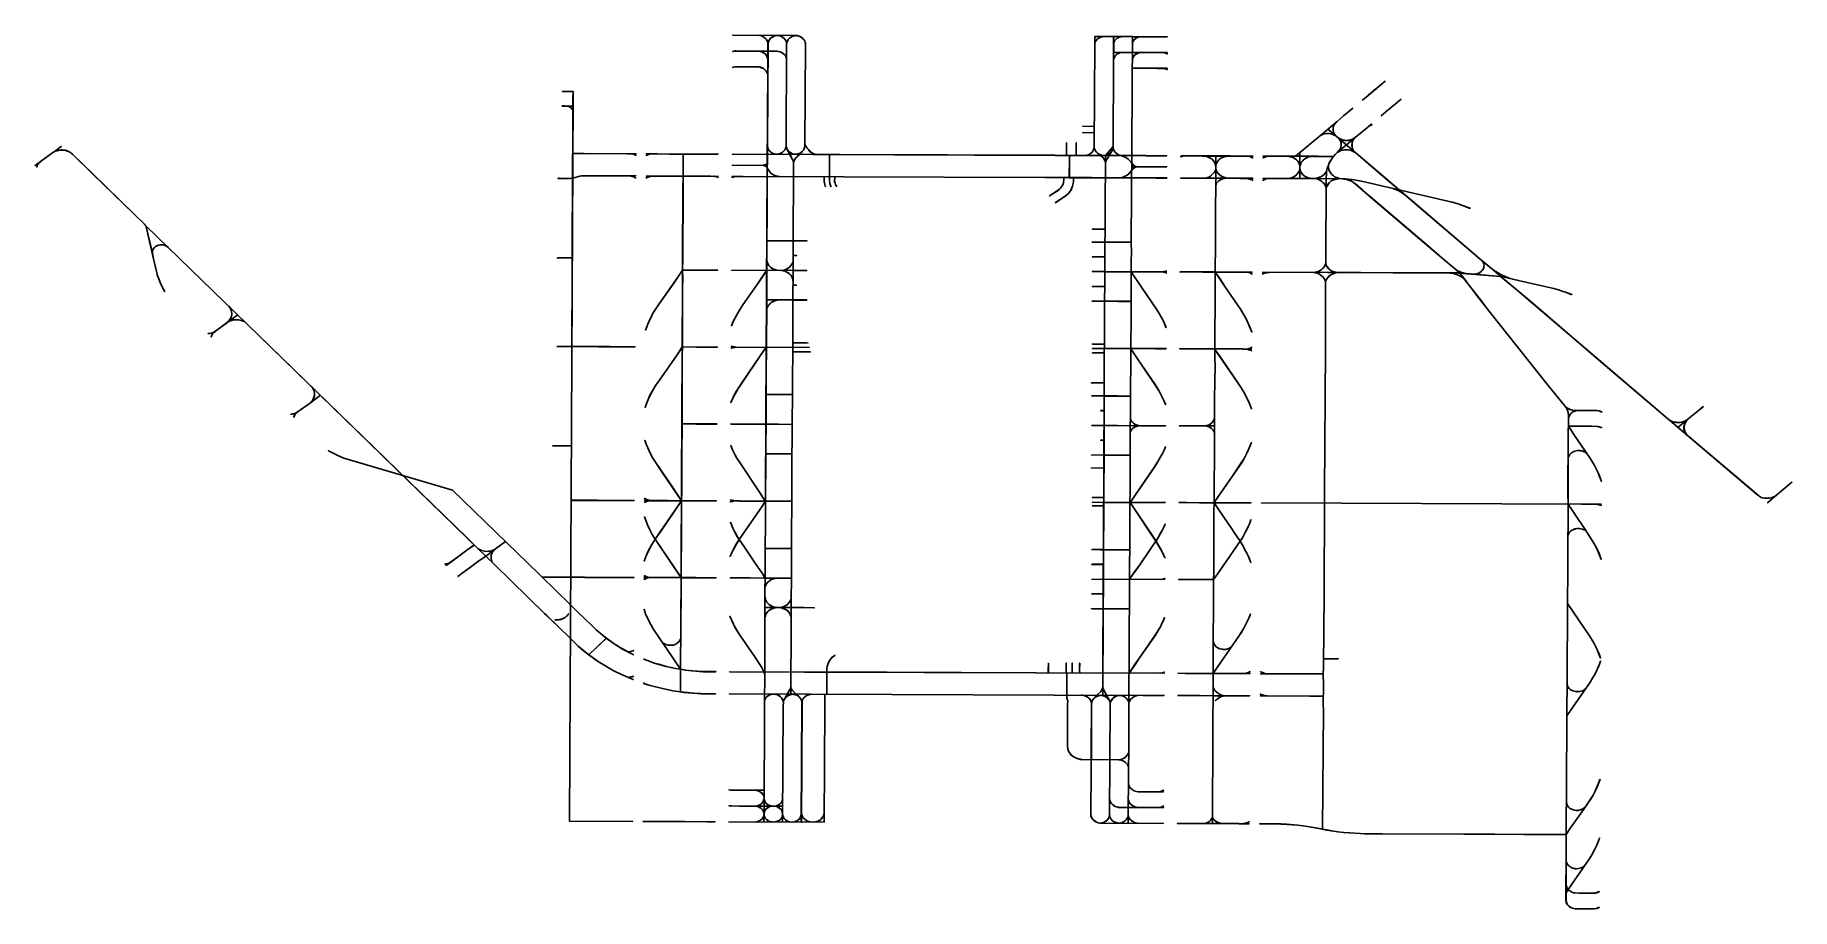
# Model space of a CAD drawing. Extents: x -111941 to -82143, y 25488 to 40303.
import ezdxf

# ---------------------------------------------------------------- set-up
doc = ezdxf.new("R2010")
doc.units = 0

msp = doc.modelspace()

# ---------------------------------------------------------------- linework, layer by layer
at = {"layer": 'mg_to_dxf', "color": 0}
for points in [[(-99034.06, 40296.32), (-99033.99, 40297.32), (-100108.67, 40302.89), (-100108.68, 40301.89)], [(-99643.84, 40294.94), (-99643.63, 40295.92), (-99674.27, 40301.49), (-99674.45, 40300.5)], [(-99621.61, 40289.38), (-99621.31, 40290.34), (-99643.63, 40295.92), (-99643.84, 40294.94)], [(-99596.66, 40279.68), (-99596.15, 40280.55), (-99621.31, 40290.34), (-99621.61, 40289.38)], [(-99582.78, 40268.58), (-99582.19, 40269.38), (-99596.15, 40280.55), (-99596.66, 40279.68)], [(-99560.53, 40253.28), (-99559.89, 40254.05), (-99582.19, 40269.38), (-99582.78, 40268.58)], [(-99541.11, 40233.85), (-99540.34, 40234.5), (-99559.89, 40254.05), (-99560.53, 40253.28)], [(-99527.24, 40214.44), (-99526.37, 40214.94), (-99540.34, 40234.5), (-99541.11, 40233.85)], [(-99479.08, 40233.87), (-99479.87, 40234.49), (-99488.26, 40221.9), (-99487.39, 40221.4)], [(-99465.22, 40249.12), (-99465.89, 40249.86), (-99479.87, 40234.49), (-99479.08, 40233.87)], [(-99443.01, 40265.78), (-99443.55, 40266.62), (-99465.89, 40249.86), (-99465.22, 40249.12)], [(-99418, 40279.67), (-99418.45, 40280.56), (-99443.55, 40266.62), (-99443.01, 40265.78)], [(-99395.77, 40289.4), (-99396.14, 40290.33), (-99418.45, 40280.56), (-99418, 40279.67)], [(-99376.35, 40296.33), (-99376.58, 40297.31), (-99396.14, 40290.33), (-99395.77, 40289.4)], [(-99354.19, 40299.1), (-99354.19, 40300.11), (-99376.58, 40297.31), (-99376.35, 40296.33)], [(-99332.01, 40296.33), (-99331.83, 40297.31), (-99354.19, 40300.11), (-99354.19, 40299.1)], [(-99309.81, 40290.78), (-99309.48, 40291.73), (-99331.83, 40297.31), (-99332.01, 40296.33)], [(-99282.03, 40278.28), (-99281.58, 40279.17), (-99309.48, 40291.73), (-99309.81, 40290.78)], [(-99259.82, 40265.79), (-99259.24, 40266.61), (-99281.58, 40279.17), (-99282.03, 40278.28)], [(-99237.61, 40246.35), (-99236.91, 40247.06), (-99259.24, 40266.61), (-99259.82, 40265.79)], [(-99218.18, 40224.14), (-99217.36, 40224.73), (-99236.91, 40247.06), (-99237.61, 40246.35)], [(-99145.06, 40250.5), (-99145.71, 40251.27), (-99168.08, 40227.5), (-99167.24, 40226.93)], [(-99117.27, 40268.56), (-99117.82, 40269.4), (-99145.71, 40251.27), (-99145.06, 40250.5)], [(-99097.84, 40281.05), (-99098.27, 40281.96), (-99117.82, 40269.4), (-99117.27, 40268.56)], [(-99072.88, 40289.37), (-99073.12, 40290.35), (-99098.27, 40281.96), (-99097.84, 40281.05)], [(-99056.19, 40292.15), (-99056.4, 40293.13), (-99073.12, 40290.35), (-99072.88, 40289.37)], [(-99045.07, 40294.94), (-99045.25, 40295.92), (-99056.4, 40293.13), (-99056.19, 40292.15)], [(-99033.96, 40296.32), (-99034.09, 40297.32), (-99045.25, 40295.92), (-99045.07, 40294.94)], [(-99014.62, 40293.54), (-99014.45, 40294.53), (-99033.99, 40297.32), (-99034.06, 40296.32)], [(-99000.74, 40290.77), (-99000.49, 40291.74), (-99014.45, 40294.53), (-99014.62, 40293.54)], [(-98984.09, 40285.22), (-98983.73, 40286.15), (-99000.49, 40291.74), (-99000.74, 40290.77)], [(-98967.41, 40278.27), (-98967, 40279.18), (-98983.73, 40286.15), (-98984.09, 40285.22)], [(-98950.75, 40269.94), (-98950.25, 40270.81), (-98967, 40279.18), (-98967.41, 40278.27)], [(-98931.34, 40257.46), (-98930.69, 40258.23), (-98950.25, 40270.81), (-98950.75, 40269.94)], [(-98917.46, 40242.19), (-98916.72, 40242.87), (-98930.69, 40258.23), (-98931.34, 40257.46)], [(-98898.01, 40221.36), (-98897.19, 40221.94), (-98916.72, 40242.87), (-98917.46, 40242.19)], [(-93819.46, 40278.22), (-93819.45, 40279.22), (-93964.73, 40280.62), (-93963.73, 40279.61)], [(-93963.73, 40279.61), (-93964.73, 40280.62), (-93964.73, 40177.11), (-93963.73, 40177.11)], [(-93924.9, 40232.43), (-93925.6, 40233.15), (-93939.56, 40217.79), (-93938.78, 40217.16)], [(-93905.47, 40249.08), (-93906.05, 40249.9), (-93925.6, 40233.15), (-93924.9, 40232.43)], [(-93888.83, 40258.79), (-93889.28, 40259.68), (-93906.05, 40249.9), (-93905.47, 40249.08)], [(-93863.83, 40269.9), (-93864.17, 40270.84), (-93889.28, 40259.68), (-93888.83, 40258.79)], [(-93838.86, 40276.84), (-93839.03, 40277.83), (-93864.17, 40270.84), (-93863.83, 40269.9)], [(-93819.44, 40278.22), (-93819.47, 40279.22), (-93839.03, 40277.83), (-93838.86, 40276.84)], [(-93797.18, 40278.22), (-93797.18, 40279.22), (-93819.47, 40279.22), (-93819.44, 40278.22)], [(-93490.94, 40278.22), (-93490.93, 40279.22), (-93797.18, 40279.22), (-93797.18, 40278.22)], [(-93646.34, 40278.72), (-93647.34, 40278.72), (-93647.34, 40150.66), (-93646.34, 40150.65)], [(-93607.52, 40231.03), (-93608.21, 40231.76), (-93627.77, 40210.8), (-93626.94, 40210.23)], [(-93585.3, 40249.08), (-93585.88, 40249.9), (-93608.21, 40231.76), (-93607.52, 40231.03)], [(-93563.11, 40262.95), (-93563.53, 40263.87), (-93585.88, 40249.9), (-93585.3, 40249.08)], [(-93540.9, 40269.89), (-93541.19, 40270.85), (-93563.53, 40263.87), (-93563.11, 40262.95)], [(-93521.44, 40275.45), (-93521.68, 40276.43), (-93541.19, 40270.85), (-93540.9, 40269.89)], [(-93507.54, 40278.23), (-93507.74, 40279.21), (-93521.68, 40276.43), (-93521.44, 40275.45)], [(-93329.46, 40276.83), (-93329.45, 40277.83), (-93490.93, 40279.22), (-93490.94, 40278.22)], [(-93338.31, 38455.16), (-93337.31, 38455.16), (-93328.96, 40277.33), (-93329.96, 40277.33)], [(-93176.34, 40275.44), (-93176.33, 40276.44), (-93329.45, 40277.83), (-93329.46, 40276.83)], [(-93292.91, 40229.64), (-93293.62, 40230.36), (-93313.19, 40206.6), (-93312.32, 40206.08)], [(-93273.49, 40244.9), (-93274.06, 40245.73), (-93293.62, 40230.36), (-93292.91, 40229.64)], [(-93248.5, 40260.18), (-93248.94, 40261.08), (-93274.06, 40245.73), (-93273.49, 40244.9)], [(-93223.51, 40269.9), (-93223.82, 40270.85), (-93248.94, 40261.08), (-93248.5, 40260.18)], [(-93198.47, 40276.85), (-93198.74, 40277.81), (-93223.82, 40270.85), (-93223.51, 40269.9)], [(-92847.82, 40275.44), (-92847.81, 40276.44), (-93176.33, 40276.44), (-93176.34, 40275.44)], [(-92733.67, 40274.05), (-92733.66, 40275.05), (-92847.81, 40276.44), (-92847.82, 40275.44)], [(-100091.84, 40030.45), (-100092.1, 40031.43), (-100108.87, 40024.44), (-100108.48, 40023.52)], [(-100069.67, 40033.23), (-100069.73, 40034.23), (-100092.1, 40031.43), (-100091.84, 40030.45)], [(-100050.21, 40033.23), (-100050.21, 40034.23), (-100069.73, 40034.23), (-100069.67, 40033.23)], [(-99365.36, 40030.44), (-99365.3, 40031.44), (-100050.21, 40034.23), (-100050.21, 40033.23)], [(-99646.63, 40027.67), (-99646.41, 40028.65), (-99674.29, 40032.83), (-99674.43, 40031.84)], [(-99616.07, 40017.94), (-99615.72, 40018.88), (-99646.41, 40028.65), (-99646.63, 40027.67)], [(-99596.64, 40009.62), (-99596.17, 40010.51), (-99615.72, 40018.88), (-99616.07, 40017.94)], [(-99574.42, 39995.73), (-99573.85, 39996.55), (-99596.17, 40010.51), (-99596.64, 40009.62)], [(-99554.98, 39980.46), (-99554.3, 39981.2), (-99573.85, 39996.55), (-99574.42, 39995.73)], [(-99538.34, 39962.43), (-99537.54, 39963.03), (-99554.3, 39981.2), (-99554.98, 39980.46)], [(-99530.04, 39948.59), (-99529.14, 39949.03), (-99537.54, 39963.03), (-99538.34, 39962.43)], [(-99521.71, 39927.76), (-99520.76, 39928.1), (-99529.14, 39949.03), (-99530.04, 39948.59)], [(-99518.92, 40195.03), (-99517.98, 40195.37), (-99526.37, 40214.94), (-99527.24, 40214.44)], [(-99509.6, 40159.01), (-99510.6, 40159.01), (-99518.95, 38501.11), (-99517.95, 38501.08)], [(-99513.37, 40175.6), (-99512.4, 40175.82), (-99517.98, 40195.37), (-99518.92, 40195.03)], [(-99510.59, 40158.93), (-99509.61, 40159.09), (-99512.4, 40175.82), (-99513.37, 40175.6)], [(-99501.29, 40192.21), (-99502.2, 40192.62), (-99510.6, 40173.03), (-99509.6, 40172.83)], [(-99509.6, 40172.83), (-99510.6, 40173.03), (-99510.6, 40159.01), (-99509.6, 40159.01)], [(-99487.39, 40221.4), (-99488.26, 40221.9), (-99502.2, 40192.62), (-99501.29, 40192.21)], [(-99329.23, 40026.27), (-99329.04, 40027.26), (-99365.3, 40031.44), (-99365.36, 40030.44)], [(-99304.26, 40019.34), (-99303.9, 40020.27), (-99329.04, 40027.26), (-99329.23, 40026.27)], [(-99279.26, 40006.84), (-99278.78, 40007.71), (-99303.9, 40020.27), (-99304.26, 40019.34)], [(-99254.27, 39991.56), (-99253.66, 39992.37), (-99278.78, 40007.71), (-99279.26, 40006.84)], [(-99220.96, 39961.03), (-99220.15, 39961.65), (-99253.66, 39992.37), (-99254.27, 39991.56)], [(-99254.27, 39991.56), (-99253.66, 39992.37), (-99253.66, 39992.37), (-99254.27, 39991.56)], [(-99209.86, 39938.84), (-99208.98, 39939.3), (-99220.15, 39961.65), (-99220.96, 39961.03)], [(-99204.3, 40200.55), (-99203.4, 40200.99), (-99217.36, 40224.73), (-99218.18, 40224.14)], [(-99201.54, 39923.58), (-99200.59, 39923.93), (-99208.98, 39939.3), (-99209.86, 39938.84)], [(-99195.99, 40178.37), (-99195.01, 40178.62), (-99203.4, 40200.99), (-99204.3, 40200.55)], [(-99195, 40153.44), (-99196, 40153.44), (-99201.57, 38418.96), (-99200.57, 38418.96)], [(-99193.23, 40159.09), (-99192.2, 40158.93), (-99195.01, 40178.62), (-99195.99, 40178.37)], [(-99195.95, 40153.66), (-99195.05, 40153.22), (-99192.2, 40158.93), (-99193.23, 40159.09)], [(-99189.45, 40179.75), (-99190.42, 40180.03), (-99193.21, 40159.08), (-99192.22, 40158.94)], [(-99167.24, 40226.93), (-99168.08, 40227.5), (-99190.42, 40180.03), (-99189.45, 40179.75)], [(-99189.45, 40179.75), (-99190.42, 40180.03), (-99190.42, 40180.03), (-99189.45, 40179.75)], [(-98886.92, 40200.56), (-98886.01, 40200.98), (-98897.19, 40221.94), (-98898.01, 40221.36)], [(-98878.6, 40178.37), (-98877.63, 40178.62), (-98886.01, 40200.98), (-98886.92, 40200.56)], [(-98884.18, 38432.92), (-98883.18, 38432.85), (-98874.83, 40138.13), (-98875.83, 40138.13)], [(-98875.83, 40158.97), (-98874.83, 40159.04), (-98877.63, 40178.62), (-98878.6, 40178.37)], [(-98875.83, 40138.13), (-98874.83, 40138.13), (-98874.83, 40159.04), (-98875.83, 40158.97)], [(-93963.73, 40154.83), (-93964.73, 40154.83), (-93975.86, 38402.21), (-93974.86, 38402.3)], [(-93952.66, 40197.72), (-93953.52, 40198.25), (-93964.73, 40177.23), (-93963.73, 40176.98)], [(-93963.73, 40176.98), (-93964.73, 40177.23), (-93964.73, 40154.83), (-93963.73, 40154.83)], [(-93938.78, 40217.16), (-93939.56, 40217.79), (-93953.52, 40198.25), (-93952.66, 40197.72)], [(-93646.34, 40150.65), (-93647.34, 40150.66), (-93650.13, 39866.68), (-93649.13, 39866.68)], [(-93638.02, 40188.06), (-93638.96, 40188.42), (-93647.33, 40156.35), (-93646.36, 40156.1)], [(-93646.84, 40011.95), (-93646.85, 40010.95), (-93488.15, 40009.56), (-93488.15, 40010.56)], [(-93629.71, 39936.02), (-93630.56, 39936.55), (-93641.73, 39915.6), (-93640.81, 39915.2)], [(-93626.94, 40210.23), (-93627.77, 40210.8), (-93638.96, 40188.42), (-93638.02, 40188.06)], [(-93615.84, 39955.44), (-93616.59, 39956.1), (-93630.56, 39936.55), (-93629.71, 39936.02)], [(-93596.42, 39973.47), (-93597.04, 39974.26), (-93616.59, 39956.1), (-93615.84, 39955.44)], [(-93579.77, 39984.57), (-93580.28, 39985.44), (-93597.04, 39974.26), (-93596.42, 39973.47)], [(-93560.33, 39994.29), (-93560.75, 39995.2), (-93580.28, 39985.44), (-93579.77, 39984.57)], [(-93540.9, 40002.62), (-93541.19, 40003.58), (-93560.75, 39995.2), (-93560.33, 39994.29)], [(-93518.69, 40006.78), (-93518.86, 40007.77), (-93541.19, 40003.58), (-93540.9, 40002.62)], [(-93501.99, 40009.57), (-93502.15, 40010.55), (-93518.86, 40007.77), (-93518.69, 40006.78)], [(-93488.15, 40010.56), (-93488.15, 40009.56), (-93329.46, 40009.56), (-93329.46, 40010.56)], [(-93320.63, 40185.29), (-93321.58, 40185.63), (-93329.93, 40159.16), (-93328.98, 40158.86)], [(-93329.46, 40010.56), (-93329.46, 40009.56), (-93162.42, 40008.17), (-93162.41, 40009.17)], [(-93312.32, 40206.08), (-93313.19, 40206.6), (-93321.58, 40185.63), (-93320.63, 40185.29)], [(-93309.54, 39937.41), (-93310.4, 39937.94), (-93321.56, 39917), (-93320.65, 39916.59)], [(-93295.67, 39956.83), (-93296.43, 39957.5), (-93310.4, 39937.94), (-93309.54, 39937.41)], [(-93279.03, 39972.08), (-93279.65, 39972.87), (-93296.43, 39957.5), (-93295.67, 39956.83)], [(-93254.06, 39988.73), (-93254.52, 39989.63), (-93279.65, 39972.87), (-93279.03, 39972.08)], [(-93229.07, 39998.45), (-93229.39, 39999.4), (-93254.52, 39989.63), (-93254.06, 39988.73)], [(-93209.63, 40004), (-93209.85, 40004.98), (-93229.39, 39999.4), (-93229.07, 39998.45)], [(-93184.6, 40008.18), (-93184.77, 40009.16), (-93209.85, 40004.98), (-93209.63, 40004)], [(-93162.41, 40009.17), (-93162.42, 40008.17), (-92845.03, 40006.78), (-92845.03, 40007.78)], [(-92845.03, 40007.78), (-92845.03, 40006.78), (-92736.45, 40006.78), (-92736.45, 40007.78)], [(-92783.93, 40001.23), (-92783.63, 40002.19), (-92808.73, 40007.77), (-92808.94, 40006.79)], [(-92770.01, 39995.66), (-92769.7, 39996.62), (-92783.63, 40002.19), (-92783.93, 40001.23)], [(-92753.31, 39991.49), (-92753, 39992.44), (-92769.7, 39996.62), (-92770.01, 39995.66)], [(-92736.64, 39984.54), (-92736.26, 39985.47), (-92753, 39992.44), (-92753.31, 39991.49)], [(-100097.4, 39760.4), (-100097.68, 39761.37), (-100111.64, 39755.78), (-100111.27, 39754.85)], [(-100075.21, 39764.56), (-100075.32, 39765.56), (-100097.68, 39761.37), (-100097.4, 39760.4)], [(-100033.5, 39765.95), (-100033.51, 39766.95), (-100075.32, 39765.56), (-100075.21, 39764.56)], [(-99693.86, 39764.56), (-99693.83, 39765.56), (-100033.51, 39766.95), (-100033.5, 39765.95)], [(-99666.08, 39763.17), (-99665.94, 39764.17), (-99693.83, 39765.56), (-99693.86, 39764.56)], [(-99635.52, 39756.23), (-99635.24, 39757.19), (-99665.94, 39764.17), (-99666.08, 39763.17)], [(-99604.99, 39745.13), (-99604.53, 39746.02), (-99635.24, 39757.19), (-99635.52, 39756.23)], [(-99582.78, 39729.86), (-99582.19, 39730.67), (-99604.53, 39746.02), (-99604.99, 39745.13)], [(-99557.77, 39710.4), (-99557.09, 39711.14), (-99582.19, 39730.67), (-99582.78, 39729.86)], [(-99541.13, 39692.38), (-99540.32, 39692.98), (-99557.09, 39711.14), (-99557.77, 39710.4)], [(-99527.24, 39668.77), (-99526.37, 39669.26), (-99540.32, 39692.98), (-99541.13, 39692.38)], [(-99518.92, 39653.52), (-99517.98, 39653.88), (-99526.37, 39669.26), (-99527.24, 39668.77)], [(-99510.58, 39892.98), (-99509.62, 39893.28), (-99520.76, 39928.1), (-99521.71, 39927.76)], [(-99513.37, 39629.92), (-99512.4, 39630.15), (-99517.98, 39653.88), (-99518.92, 39653.52)], [(-99195.99, 39898.59), (-99195.01, 39898.81), (-99200.59, 39923.93), (-99201.54, 39923.58)], [(-93649.13, 39866.68), (-93650.13, 39866.68), (-93655.69, 38413.4), (-93654.69, 38413.39)], [(-93640.81, 39915.2), (-93641.73, 39915.6), (-93650.1, 39891.9), (-93649.15, 39891.57)], [(-93320.65, 39916.59), (-93321.56, 39917), (-93332.71, 39884.94), (-93331.77, 39884.61)], [(-93103.95, 39740.9), (-93103.95, 39741.9), (-93332.24, 39741.9), (-93332.24, 39740.9)], [(-92909.06, 39739.51), (-92909.06, 39740.51), (-93103.95, 39741.9), (-93103.95, 39740.9)], [(-92736.45, 39739.51), (-92736.45, 39740.51), (-92909.06, 39740.51), (-92909.06, 39739.51)], [(-92778.34, 39731.17), (-92778.08, 39732.14), (-92811.5, 39740.49), (-92811.74, 39739.52)], [(-92758.87, 39725.61), (-92758.58, 39726.56), (-92778.08, 39732.14), (-92778.34, 39731.17)], [(-92736.6, 39718.65), (-92736.3, 39719.6), (-92758.58, 39726.56), (-92758.87, 39725.61)], [(-102934.51, 39346.95), (-102934.51, 39347.95), (-102998.54, 39347.95), (-102998.54, 39346.95)], [(-102815.31, 39345.57), (-102814.28, 39346.55), (-102934.51, 39347.95), (-102934.51, 39346.95)], [(-102818.08, 39223.57), (-102817.08, 39223.55), (-102814.28, 39346.55), (-102815.31, 39345.57)], [(-89038.88, 39521.07), (-89039.52, 39521.84), (-89329.07, 39282.41), (-89328.42, 39281.64)], [(-102954, 39100.56), (-102954, 39101.56), (-103001.33, 39101.56), (-103001.33, 39100.56)], [(-102817.58, 39099.17), (-102817.57, 39100.17), (-102954, 39101.56), (-102954, 39100.56)], [(-102890.16, 39090.86), (-102889.77, 39091.78), (-102912.04, 39101.52), (-102912.44, 39100.6)], [(-102870.71, 39082.52), (-102870.24, 39083.41), (-102889.77, 39091.78), (-102890.16, 39090.86)], [(-102854.08, 39071.43), (-102853.46, 39072.22), (-102870.24, 39083.41), (-102870.71, 39082.52)], [(-102840.22, 39058.96), (-102839.48, 39059.64), (-102853.46, 39072.22), (-102854.08, 39071.43)], [(-102829.14, 39043.72), (-102828.29, 39044.26), (-102839.48, 39059.64), (-102840.22, 39058.96)], [(-102820.85, 39028.52), (-102819.88, 39028.83), (-102828.29, 39044.26), (-102829.14, 39043.72)], [(-102818.08, 38931.23), (-102817.08, 38931.23), (-102817.08, 39223.55), (-102818.08, 39223.57)], [(-89746.68, 38933.01), (-89746.03, 38932.24), (-89590.13, 39063.09), (-89590.77, 39063.86)], [(-89328.42, 39281.64), (-89329.07, 39282.41), (-89423.73, 39201.67), (-89423.08, 39200.91)], [(-88771.61, 39219), (-88772.25, 39219.77), (-89025.61, 39006.78), (-89024.96, 39006.02)], [(-102820.86, 38446.81), (-102819.86, 38446.8), (-102817.08, 38931.23), (-102818.08, 38931.23)], [(-102818.07, 39007.73), (-102817.08, 39007.86), (-102819.88, 39028.83), (-102820.85, 39028.52)], [(-94173.02, 38759.12), (-94173.04, 38758.12), (-93972.59, 38755.34), (-93972.57, 38756.34)], [(-90167.07, 38579.43), (-90166.43, 38578.66), (-89857.4, 38837.58), (-89858.04, 38838.35)], [(-89918.49, 38757.06), (-89919.44, 38757.39), (-89925.04, 38733.62), (-89924.04, 38733.51)], [(-89907.4, 38780.63), (-89908.26, 38781.15), (-89919.44, 38757.39), (-89918.49, 38757.06)], [(-89874.02, 38825.14), (-89874.82, 38825.74), (-89908.26, 38781.15), (-89907.4, 38780.63)], [(-89907.4, 38780.63), (-89908.26, 38781.15), (-89908.26, 38781.15), (-89907.4, 38780.63)], [(-89858.04, 38838.35), (-89857.4, 38837.58), (-89746.03, 38932.24), (-89746.68, 38933.01)], [(-89275.53, 38795.82), (-89276.17, 38796.59), (-89432.08, 38665.74), (-89431.44, 38664.97)], [(-89311.77, 38759.59), (-89312.31, 38760.44), (-89331.78, 38749.31), (-89331.28, 38748.44)], [(-89297.89, 38769.31), (-89298.35, 38770.21), (-89312.31, 38760.44), (-89311.77, 38759.59)], [(-89281.25, 38774.85), (-89281.58, 38775.8), (-89298.35, 38770.21), (-89297.89, 38769.31)], [(-89261.76, 38781.81), (-89262.1, 38782.76), (-89281.58, 38775.8), (-89281.25, 38774.85)], [(-89024.96, 39006.02), (-89025.61, 39006.78), (-89109.13, 38934.39), (-89108.48, 38933.64)], [(-102823.65, 38139.17), (-102822.65, 38139.16), (-102819.86, 38446.8), (-102820.86, 38446.81)], [(-99517.95, 38501.08), (-99518.95, 38501.11), (-99521.74, 38434.29), (-99520.74, 38434.27)], [(-98883.19, 38469.17), (-98884.17, 38468.98), (-98878.6, 38441.11), (-98877.63, 38441.36)], [(-98877.63, 38441.36), (-98878.6, 38441.11), (-98875.81, 38432.73), (-98874.86, 38433.04)], [(-94445.37, 38480.2), (-94446.37, 38480.23), (-94449.15, 38382.78), (-94448.15, 38382.76)], [(-94282.11, 38381.38), (-94281.11, 38381.38), (-94281.11, 38478.82), (-94282.11, 38478.82)], [(-93972.59, 38648.15), (-93972.57, 38649.15), (-94173.02, 38651.93), (-94173.04, 38650.93)], [(-93338.31, 38405.04), (-93337.31, 38405.04), (-93337.31, 38455.16), (-93338.31, 38455.16)], [(-90364.74, 38416.56), (-90364.1, 38415.8), (-90166.43, 38578.66), (-90167.07, 38579.43)], [(-90113.66, 38613.39), (-90114.04, 38614.31), (-90139.11, 38603.17), (-90138.71, 38602.26)], [(-90091.43, 38621.72), (-90091.74, 38622.68), (-90114.04, 38614.31), (-90113.66, 38613.39)], [(-90066.42, 38628.67), (-90066.63, 38629.65), (-90091.74, 38622.68), (-90091.43, 38621.72)], [(-90038.63, 38632.84), (-90038.73, 38633.84), (-90066.63, 38629.65), (-90066.42, 38628.67)], [(-90013.61, 38634.23), (-90013.64, 38635.23), (-90038.73, 38633.84), (-90038.63, 38632.84)], [(-89874.75, 38591.19), (-89874.1, 38591.96), (-90013.31, 38708.89), (-90013.95, 38708.12)], [(-89994.18, 38634.23), (-89994.1, 38635.23), (-90013.64, 38635.23), (-90013.61, 38634.23)], [(-89966.41, 38630.06), (-89966.19, 38631.04), (-89994.1, 38635.23), (-89994.18, 38634.23)], [(-89938.63, 38621.73), (-89938.29, 38622.67), (-89966.19, 38631.04), (-89966.41, 38630.06)], [(-89905.25, 38607.82), (-89904.85, 38608.74), (-89938.29, 38622.67), (-89938.63, 38621.73)], [(-89924.04, 38733.51), (-89925.04, 38733.62), (-89925.04, 38707.12), (-89924.04, 38707.12)], [(-89924.04, 38707.12), (-89925.04, 38707.12), (-89925.04, 38687.56), (-89924.04, 38687.69)], [(-89924.04, 38687.69), (-89925.04, 38687.56), (-89919.45, 38665.21), (-89918.49, 38665.5)], [(-89918.49, 38665.5), (-89919.45, 38665.21), (-89911.07, 38641.48), (-89910.16, 38641.9)], [(-89910.16, 38641.9), (-89911.07, 38641.48), (-89897.11, 38616.35), (-89896.28, 38616.91)], [(-89880.19, 38596.69), (-89879.79, 38597.6), (-89904.85, 38608.74), (-89905.25, 38607.82)], [(-89896.28, 38616.91), (-89897.11, 38616.35), (-89880.38, 38595.44), (-89879.6, 38596.06)], [(-89532.31, 38298.87), (-89531.66, 38299.63), (-89874.1, 38591.96), (-89874.75, 38591.19)], [(-89698.71, 38440.85), (-89699.35, 38441.62), (-89855.27, 38313.54), (-89854.59, 38312.8)], [(-89846.33, 38566.95), (-89846.84, 38566.09), (-89818.98, 38549.37), (-89818.51, 38550.26)], [(-89810.82, 38528.68), (-89809.96, 38529.19), (-89829.48, 38554.3), (-89830.27, 38553.68)], [(-89818.51, 38550.26), (-89818.98, 38549.37), (-89782.73, 38532.64), (-89782.37, 38533.58)], [(-89799.72, 38503.69), (-89798.79, 38504.06), (-89809.96, 38529.19), (-89810.82, 38528.68)], [(-89791.39, 38480.1), (-89790.41, 38480.32), (-89798.79, 38504.06), (-89799.72, 38503.69)], [(-89788.62, 38450.96), (-89787.62, 38451), (-89790.41, 38480.32), (-89791.39, 38480.1)], [(-89788.62, 38424.59), (-89787.62, 38424.48), (-89787.62, 38451), (-89788.62, 38450.96)], [(-89782.37, 38533.58), (-89782.73, 38532.64), (-89752.05, 38522.88), (-89751.8, 38523.85)], [(-89751.8, 38523.85), (-89752.05, 38522.88), (-89729.71, 38518.69), (-89729.59, 38519.69)], [(-89729.59, 38519.69), (-89729.71, 38518.69), (-89707.39, 38517.3), (-89707.37, 38518.3)], [(-89707.37, 38518.3), (-89707.39, 38517.3), (-89665.58, 38518.69), (-89665.66, 38519.69)], [(-89548.37, 38568.92), (-89549.01, 38569.69), (-89699.35, 38441.62), (-89698.71, 38440.85)], [(-89665.66, 38519.69), (-89665.58, 38518.69), (-89643.27, 38521.48), (-89643.42, 38522.47)], [(-89643.42, 38522.47), (-89643.27, 38521.48), (-89626.51, 38524.27), (-89626.77, 38525.24)], [(-89626.77, 38525.24), (-89626.51, 38524.27), (-89606.93, 38531.27), (-89607.37, 38532.17)], [(-89607.37, 38532.17), (-89606.93, 38531.27), (-89584.62, 38545.21), (-89585.14, 38546.06)], [(-89601.09, 38467.62), (-89602.08, 38467.74), (-89604.87, 38444.05), (-89603.87, 38443.99)], [(-89603.87, 38443.99), (-89604.87, 38444.05), (-89604.87, 38425.89), (-89603.87, 38425.95)], [(-89598.31, 38489.83), (-89599.29, 38490.09), (-89602.08, 38467.74), (-89601.09, 38467.62)], [(-89590, 38509.22), (-89590.89, 38509.67), (-89599.29, 38490.09), (-89598.31, 38489.83)], [(-89576.1, 38532.86), (-89576.96, 38533.37), (-89590.89, 38509.67), (-89590, 38509.22)], [(-89585.14, 38546.06), (-89584.62, 38545.21), (-89559.56, 38560.52), (-89560.08, 38561.38)], [(-89559.39, 38560.69), (-89560.25, 38561.21), (-89576.96, 38533.37), (-89576.1, 38532.86)], [(-89431.44, 38664.97), (-89432.08, 38665.74), (-89549.01, 38569.69), (-89548.37, 38568.92)], [(-111809.84, 38188.87), (-111810.43, 38189.68), (-111941.28, 38092.24), (-111940.69, 38091.43)], [(-111859.9, 38145.76), (-111860.59, 38146.49), (-111877.32, 38132.55), (-111876.58, 38131.86)], [(-111843.17, 38163.88), (-111843.91, 38164.56), (-111860.59, 38146.49), (-111859.9, 38145.76)], [(-111640.01, 38311.37), (-111640.6, 38312.18), (-111810.43, 38189.68), (-111809.84, 38188.87)], [(-111620.57, 38325.26), (-111621.06, 38326.14), (-111640.6, 38312.18), (-111640.01, 38311.37)], [(-111621.11, 38326.1), (-111620.52, 38325.29), (-111498.02, 38414.38), (-111498.61, 38415.19)], [(-111601.16, 38333.58), (-111601.5, 38334.52), (-111621.06, 38326.14), (-111620.57, 38325.26)], [(-111567.78, 38343.31), (-111568.06, 38344.27), (-111601.5, 38334.52), (-111601.16, 38333.58)], [(-111548.32, 38348.87), (-111548.54, 38349.85), (-111568.06, 38344.27), (-111567.78, 38343.31)], [(-111520.54, 38353.04), (-111520.64, 38354.04), (-111548.54, 38349.85), (-111548.32, 38348.87)], [(-111498.3, 38354.43), (-111498.33, 38355.43), (-111520.64, 38354.04), (-111520.54, 38353.04)], [(-111478.84, 38354.43), (-111478.81, 38355.43), (-111498.33, 38355.43), (-111498.3, 38354.43)], [(-111453.82, 38353.04), (-111453.73, 38354.04), (-111478.81, 38355.43), (-111478.84, 38354.43)], [(-111431.61, 38350.26), (-111431.39, 38351.24), (-111453.73, 38354.04), (-111453.82, 38353.04)], [(-111409.39, 38343.32), (-111409.06, 38344.26), (-111431.39, 38351.24), (-111431.61, 38350.26)], [(-111395.48, 38337.76), (-111395.13, 38338.7), (-111409.06, 38344.26), (-111409.39, 38343.32)], [(-111378.81, 38332.2), (-111378.4, 38333.12), (-111395.13, 38338.7), (-111395.48, 38337.76)], [(-111362.15, 38322.48), (-111361.65, 38323.35), (-111378.4, 38333.12), (-111378.81, 38332.2)], [(-111342.68, 38311.35), (-111342.14, 38312.2), (-111361.65, 38323.35), (-111362.15, 38322.48)], [(-111328.79, 38301.63), (-111328.19, 38302.43), (-111342.14, 38312.2), (-111342.68, 38311.35)], [(-111309.33, 38286.34), (-111308.67, 38287.1), (-111328.19, 38302.43), (-111328.79, 38301.63)], [(-110964.12, 37948.1), (-110963.43, 37948.81), (-111308.67, 38287.1), (-111309.33, 38286.34)], [(-102631.04, 38294.57), (-102631.05, 38295.57), (-102820.37, 38294.18), (-102820.36, 38293.18)], [(-102631.04, 38295.57), (-102631.05, 38294.57), (-101901.62, 38290.4), (-101901.62, 38291.4)], [(-101901.62, 38291.4), (-101901.62, 38290.4), (-101748.49, 38290.4), (-101748.49, 38291.4)], [(-101798.73, 38286.23), (-101798.48, 38287.21), (-101820.79, 38291.39), (-101820.97, 38290.4)], [(-101782.08, 38280.68), (-101781.73, 38281.62), (-101798.48, 38287.21), (-101798.73, 38286.23)], [(-101768.21, 38275.14), (-101767.75, 38276.03), (-101781.73, 38281.62), (-101782.08, 38280.68)], [(-101748.76, 38262.63), (-101748.22, 38263.48), (-101767.75, 38276.03), (-101768.21, 38275.14)], [(-101556.22, 38272.33), (-101556.57, 38273.27), (-101576.08, 38264.91), (-101575.68, 38263.99)], [(-101389.35, 38290.4), (-101389.35, 38291.4), (-101575.89, 38290), (-101575.88, 38289)], [(-101539.54, 38277.89), (-101539.84, 38278.84), (-101556.57, 38273.27), (-101556.22, 38272.33)], [(-101517.28, 38284.85), (-101517.55, 38285.81), (-101539.84, 38278.84), (-101539.54, 38277.89)], [(-101495.02, 38290.41), (-101495.26, 38291.38), (-101517.55, 38285.81), (-101517.28, 38284.85)], [(-101186.12, 38286.22), (-101186.11, 38287.22), (-101389.35, 38291.4), (-101389.35, 38290.4)], [(-100729.52, 38284.83), (-100729.52, 38285.83), (-101186.11, 38287.22), (-101186.12, 38286.22)], [(-100949.97, 38105.76), (-100948.97, 38105.76), (-100948.97, 38286.72), (-100949.97, 38286.72)], [(-100523.5, 38284.83), (-100523.5, 38285.83), (-100729.52, 38285.83), (-100729.52, 38284.83)], [(-100353.67, 38284.83), (-100353.67, 38285.83), (-100523.5, 38285.83), (-100523.5, 38284.83)], [(-94637.97, 38263.95), (-94637.97, 38264.95), (-100117.03, 38284.44), (-100117.03, 38283.44)], [(-99520.74, 38434.27), (-99521.74, 38434.29), (-99521.74, 38141.96), (-99520.74, 38141.94)], [(-99520.76, 38419.1), (-99521.72, 38418.83), (-99516.14, 38399.32), (-99515.19, 38399.63)], [(-99515.19, 38399.63), (-99516.14, 38399.32), (-99510.57, 38383.98), (-99509.63, 38384.34)], [(-99509.63, 38384.34), (-99510.57, 38383.98), (-99502.18, 38363.02), (-99501.31, 38363.54)], [(-99501.31, 38363.54), (-99502.18, 38363.02), (-99485.41, 38343.45), (-99484.68, 38344.13)], [(-99484.68, 38344.13), (-99485.41, 38343.45), (-99468.67, 38326.72), (-99468, 38327.46)], [(-99468, 38327.46), (-99468.67, 38326.72), (-99446.34, 38308.57), (-99445.79, 38309.42)], [(-99445.79, 38309.42), (-99446.34, 38308.57), (-99423.99, 38297.4), (-99423.59, 38298.32)], [(-99423.59, 38298.32), (-99423.99, 38297.4), (-99401.66, 38289.02), (-99401.38, 38289.98)], [(-99401.38, 38289.98), (-99401.66, 38289.02), (-99376.53, 38283.44), (-99376.39, 38284.43)], [(-99376.39, 38284.43), (-99376.53, 38283.44), (-99354.16, 38282.04), (-99354.23, 38283.05)], [(-99354.23, 38283.05), (-99354.16, 38282.04), (-99340.15, 38284.84), (-99340.39, 38285.81)], [(-99340.39, 38285.81), (-99340.15, 38284.84), (-99320.63, 38290.42), (-99320.93, 38291.37)], [(-99320.93, 38291.37), (-99320.63, 38290.42), (-99303.89, 38296), (-99304.27, 38296.93)], [(-99304.27, 38296.93), (-99303.89, 38296), (-99287.15, 38304.37), (-99287.6, 38305.26)], [(-99287.6, 38305.26), (-99287.15, 38304.37), (-99270.4, 38312.74), (-99270.94, 38313.59)], [(-99270.94, 38313.59), (-99270.4, 38312.74), (-99250.85, 38328.11), (-99251.51, 38328.86)], [(-99251.51, 38328.86), (-99250.85, 38328.11), (-99234.09, 38344.86), (-99234.86, 38345.51)], [(-99234.86, 38345.51), (-99234.09, 38344.86), (-99220.12, 38364.42), (-99220.99, 38364.93)], [(-99220.99, 38364.93), (-99220.12, 38364.42), (-99211.74, 38382.59), (-99212.67, 38382.95)], [(-99212.67, 38382.95), (-99211.74, 38382.59), (-99206.16, 38399.33), (-99207.11, 38399.62)], [(-99207.11, 38399.62), (-99206.16, 38399.33), (-99200.59, 38418.83), (-99201.55, 38419.1)], [(-99200.57, 38418.96), (-99201.57, 38418.96), (-99201.57, 38407.72), (-99200.57, 38407.94)], [(-99200.57, 38407.94), (-99201.57, 38407.72), (-99193.18, 38389.55), (-99192.25, 38389.91)], [(-99192.25, 38389.91), (-99193.18, 38389.55), (-99187.61, 38371.45), (-99186.68, 38371.82)], [(-99186.68, 38371.82), (-99187.61, 38371.45), (-99143.04, 38283.7), (-99142.16, 38284.17)], [(-99183.97, 38364.98), (-99184.76, 38364.37), (-99170.83, 38346.25), (-99170.06, 38346.9)], [(-99170.06, 38346.9), (-99170.83, 38346.25), (-99154.08, 38328.11), (-99153.4, 38328.85)], [(-99153.4, 38328.85), (-99154.08, 38328.11), (-99140.1, 38316.93), (-99139.54, 38317.76)], [(-99142.16, 38284.17), (-99143.04, 38283.7), (-99092.94, 38196.03), (-99092.03, 38196.45)], [(-99139.54, 38317.76), (-99140.1, 38316.93), (-99120.57, 38305.77), (-99120.09, 38306.65)], [(-99120.09, 38306.65), (-99120.57, 38305.77), (-99092.69, 38291.83), (-99092.29, 38292.75)], [(-99092.03, 38196.45), (-99092.94, 38196.03), (-99079.06, 38158.54), (-99078.08, 38158.77)], [(-99092.29, 38292.75), (-99092.69, 38291.83), (-99073.12, 38284.84), (-99072.88, 38285.82)], [(-99078.08, 38158.77), (-99079.06, 38158.54), (-99076.28, 38129.4), (-99075.28, 38129.44)], [(-99076.28, 38129.47), (-99075.29, 38129.37), (-99072.51, 38155.77), (-99073.49, 38155.97)], [(-99073.49, 38155.97), (-99072.51, 38155.77), (-99066.96, 38173.78), (-99067.9, 38174.15)], [(-99072.88, 38285.82), (-99073.12, 38284.84), (-99050.76, 38282.04), (-99050.7, 38283.04)], [(-99067.9, 38174.15), (-99066.96, 38173.78), (-99055.86, 38197.38), (-99056.73, 38197.88)], [(-99056.73, 38197.88), (-99055.86, 38197.38), (-99041.99, 38218.18), (-99042.76, 38218.84)], [(-99050.7, 38283.04), (-99050.76, 38282.04), (-99028.38, 38282.04), (-99028.52, 38283.04)], [(-99042.76, 38218.84), (-99041.99, 38218.18), (-99022.55, 38236.24), (-99023.23, 38236.97)], [(-99028.52, 38283.04), (-99028.38, 38282.04), (-99008.81, 38287.64), (-99009.13, 38288.59)], [(-99023.23, 38236.97), (-99022.55, 38236.24), (-98975.21, 38280.8), (-98975.91, 38281.51)], [(-99009.13, 38288.59), (-99008.81, 38287.64), (-98983.72, 38297.39), (-98984.1, 38298.32)], [(-98984.1, 38298.32), (-98983.72, 38297.39), (-98958.61, 38308.55), (-98959.1, 38309.43)], [(-98975.91, 38281.51), (-98975.21, 38280.8), (-98944.57, 38312.83), (-98945.3, 38313.51)], [(-98959.1, 38309.43), (-98958.61, 38308.55), (-98933.52, 38325.28), (-98934.07, 38326.11)], [(-98945.3, 38313.51), (-98944.57, 38312.83), (-98927.85, 38330.94), (-98928.61, 38331.59)], [(-98928.61, 38331.59), (-98927.85, 38330.94), (-98908.31, 38354.66), (-98909.17, 38355.2)], [(-98909.17, 38355.2), (-98908.31, 38354.66), (-98897.15, 38378.38), (-98898.06, 38378.81)], [(-98898.06, 38378.81), (-98897.15, 38378.38), (-98888.77, 38396.54), (-98889.73, 38396.84)], [(-98889.73, 38396.84), (-98888.77, 38396.54), (-98885.97, 38413.32), (-98886.96, 38413.47)], [(-98886.96, 38413.47), (-98885.97, 38413.32), (-98883.18, 38432.85), (-98884.18, 38432.92)], [(-98874.86, 38433.04), (-98875.81, 38432.73), (-98873.01, 38424.33), (-98872.09, 38424.73)], [(-98872.09, 38424.73), (-98873.01, 38424.33), (-98864.62, 38408.95), (-98863.77, 38409.49)], [(-98863.77, 38409.49), (-98864.62, 38408.95), (-98847.88, 38386.63), (-98847.1, 38387.26)], [(-98847.1, 38387.26), (-98847.88, 38386.63), (-98825.59, 38361.56), (-98824.84, 38362.22)], [(-98824.84, 38362.22), (-98825.59, 38361.56), (-98800.51, 38332.3), (-98799.81, 38333.01)], [(-98799.81, 38333.01), (-98800.51, 38332.3), (-98775.39, 38311.37), (-98774.82, 38312.19)], [(-98774.82, 38312.19), (-98775.39, 38311.37), (-98744.68, 38293.22), (-98744.28, 38294.14)], [(-98744.28, 38294.14), (-98744.68, 38293.22), (-98716.76, 38284.84), (-98716.52, 38285.81)], [(-98716.52, 38285.81), (-98716.76, 38284.84), (-98688.9, 38279.27), (-98688.7, 38280.25)], [(-98465.57, 38278.37), (-98466.57, 38278.37), (-98466.57, 38059.82), (-98465.57, 38059.82)], [(-94637.97, 38264.95), (-94637.98, 38263.95), (-94448.66, 38262.56), (-94448.65, 38263.56)], [(-94448.15, 38382.76), (-94449.15, 38382.78), (-94449.15, 38263.06), (-94448.15, 38263.06)], [(-94448.65, 38263.56), (-94448.66, 38262.56), (-94198.09, 38261.16), (-94198.09, 38262.16)], [(-94396.26, 38098.8), (-94395.26, 38098.79), (-94395.26, 38263.06), (-94396.26, 38263.06)], [(-94282.11, 38263.06), (-94281.11, 38263.06), (-94281.11, 38381.38), (-94282.11, 38381.38)], [(-94198.09, 38262.16), (-94198.09, 38261.16), (-94134.06, 38261.16), (-94134.05, 38262.16)], [(-94134.13, 38262.16), (-94133.98, 38261.17), (-94106.1, 38265.35), (-94106.33, 38266.33)], [(-94134.05, 38262.16), (-94134.06, 38261.16), (-93872.35, 38259.77), (-93872.35, 38260.77)], [(-94106.33, 38266.33), (-94106.1, 38265.35), (-94075.4, 38275.12), (-94075.78, 38276.05)], [(-94075.78, 38276.05), (-94075.4, 38275.12), (-94055.85, 38284.89), (-94056.35, 38285.76)], [(-94056.35, 38285.76), (-94055.85, 38284.89), (-94039.09, 38296.07), (-94039.7, 38296.86)], [(-94039.7, 38296.86), (-94039.09, 38296.07), (-94016.77, 38315.6), (-94017.48, 38316.31)], [(-94017.48, 38316.31), (-94016.77, 38315.6), (-94000.02, 38335.14), (-94000.82, 38335.74)], [(-94000.82, 38335.74), (-94000.02, 38335.14), (-93986.04, 38356.11), (-93986.96, 38356.53)], [(-93986.96, 38356.53), (-93986.04, 38356.11), (-93980.44, 38377.08), (-93981.42, 38377.32)], [(-93981.42, 38377.32), (-93980.44, 38377.08), (-93974.87, 38402.15), (-93975.85, 38402.37)], [(-93974.86, 38402.3), (-93975.86, 38402.21), (-93970.28, 38372.89), (-93969.31, 38373.17)], [(-93969.31, 38373.17), (-93970.28, 38372.89), (-93959.1, 38344.93), (-93958.22, 38345.44)], [(-93958.22, 38345.44), (-93959.1, 38344.93), (-93939.55, 38319.8), (-93938.79, 38320.46)], [(-93938.79, 38320.46), (-93939.55, 38319.8), (-93919.99, 38300.24), (-93919.37, 38301.04)], [(-93919.36, 38301.03), (-93920, 38300.25), (-93872.67, 38261.28), (-93872.03, 38262.05)], [(-93919.37, 38301.04), (-93919.99, 38300.24), (-93906, 38291.85), (-93905.52, 38292.73)], [(-93905.52, 38292.73), (-93906, 38291.85), (-93867.01, 38272.35), (-93866.56, 38273.25)], [(-93905.52, 38292.73), (-93906, 38291.85), (-93906, 38291.85), (-93905.52, 38292.73)], [(-93830.95, 38225.12), (-93830.23, 38225.82), (-93872.02, 38262.04), (-93872.68, 38261.29)], [(-93513.21, 38259.77), (-93513.21, 38260.77), (-93872.35, 38260.77), (-93872.35, 38259.77)], [(-93866.66, 38273.28), (-93866.91, 38272.31), (-93833.45, 38263.95), (-93833.3, 38264.94)], [(-93833.3, 38264.94), (-93833.45, 38263.95), (-93808.29, 38262.55), (-93808.35, 38263.56)], [(-93814.29, 38204.3), (-93813.48, 38204.88), (-93830.23, 38225.82), (-93830.95, 38225.12)], [(-93800.4, 38182.07), (-93799.53, 38182.56), (-93813.48, 38204.88), (-93814.29, 38204.3)], [(-93808.35, 38263.56), (-93808.29, 38262.55), (-93777.6, 38268.13), (-93777.79, 38269.11)], [(-93782.76, 38260.09), (-93783.76, 38260.45), (-93806.03, 34537.97), (-93805.03, 34537.96)], [(-93792.07, 38165.41), (-93791.15, 38165.81), (-93799.53, 38182.56), (-93800.4, 38182.07)], [(-93783.73, 38143.16), (-93782.79, 38143.52), (-93791.15, 38165.81), (-93792.07, 38165.41)], [(-93654.81, 38413.07), (-93655.58, 38413.72), (-93783.76, 38260.45), (-93782.76, 38260.09)], [(-93783.74, 38143.5), (-93782.79, 38143.18), (-93771.67, 38176.54), (-93772.58, 38176.95)], [(-93777.79, 38269.11), (-93777.6, 38268.13), (-93763.64, 38270.92), (-93763.9, 38271.89)], [(-93772.58, 38176.95), (-93771.67, 38176.54), (-93724.36, 38260.02), (-93725.23, 38260.52)], [(-93763.9, 38271.89), (-93763.64, 38270.92), (-93746.86, 38276.52), (-93747.28, 38277.43)], [(-93763.77, 38271.41, 0.5), (-93763.77, 38271.41, -0.5), (-93763.77, 38271.41, -0.5), (-93763.77, 38271.41, 0.5)], [(-93747.28, 38277.43), (-93746.86, 38276.52), (-93732.87, 38284.91), (-93733.43, 38285.74)], [(-93733.43, 38285.74), (-93732.87, 38284.91), (-93721.7, 38293.29), (-93722.32, 38294.07)], [(-93725.23, 38260.52), (-93724.36, 38260.02), (-93668.67, 38354.69), (-93669.55, 38355.17)], [(-93722.32, 38294.07), (-93721.7, 38293.29), (-93685.5, 38323.92), (-93686.14, 38324.69)], [(-93669.55, 38355.17), (-93668.67, 38354.69), (-93660.28, 38371.48), (-93661.24, 38371.79)], [(-93661.24, 38371.79), (-93660.28, 38371.48), (-93657.48, 38388.27), (-93658.47, 38388.41)], [(-93658.47, 38388.41), (-93657.48, 38388.27), (-93654.7, 38413.34), (-93655.69, 38413.45)], [(-93657.5, 38396.85), (-93658.45, 38396.53), (-93650.1, 38371.47), (-93649.15, 38371.8)], [(-93649.15, 38371.8), (-93650.1, 38371.47), (-93644.53, 38356.16), (-93643.59, 38356.49)], [(-93643.59, 38356.49), (-93644.53, 38356.16), (-93638.94, 38339.39), (-93638.04, 38339.85)], [(-93638.04, 38339.85), (-93638.94, 38339.39), (-93627.74, 38323.99), (-93626.96, 38324.62)], [(-93626.96, 38324.62), (-93627.74, 38323.99), (-93616.56, 38311.41), (-93615.88, 38312.15)], [(-93615.88, 38312.15), (-93616.56, 38311.41), (-93583.08, 38286.3), (-93582.53, 38287.14)], [(-93582.53, 38287.14), (-93583.08, 38286.3), (-93583.08, 38286.3), (-93582.53, 38287.14)], [(-93582.53, 38287.14), (-93583.08, 38286.3), (-93563.52, 38275.13), (-93563.11, 38276.04)], [(-93563.11, 38276.04), (-93563.52, 38275.13), (-93546.75, 38269.53), (-93546.48, 38270.5)], [(-93546.48, 38270.5), (-93546.75, 38269.53), (-93510.59, 38261.19), (-93510.25, 38262.14)], [(-93513.33, 38258.39), (-93513.08, 38259.37), (-93521.48, 38260.76), (-93521.64, 38259.78)], [(-93493.89, 38251.45), (-93493.54, 38252.39), (-93513.08, 38259.37), (-93513.33, 38258.39)], [(-93337.81, 38259.77), (-93337.81, 38260.77), (-93513.21, 38260.77), (-93513.21, 38259.77)], [(-93510.25, 38262.14), (-93510.59, 38261.19), (-93507.86, 38259.82), (-93507.41, 38260.72)], [(-93466.07, 38240.32), (-93465.68, 38241.24), (-93493.54, 38252.39), (-93493.89, 38251.45)], [(-93441.05, 38229.2), (-93440.59, 38230.09), (-93465.68, 38241.24), (-93466.07, 38240.32)], [(-93424.4, 38219.49), (-93423.83, 38220.31), (-93440.59, 38230.09), (-93441.05, 38229.2)], [(-93399.41, 38198.66), (-93398.71, 38199.38), (-93423.83, 38220.31), (-93424.4, 38219.49)], [(-93385.51, 38183.37), (-93384.77, 38184.05), (-93398.71, 38199.38), (-93399.41, 38198.66)], [(-93352.11, 38147.19), (-93351.35, 38147.85), (-93384.77, 38184.05), (-93385.51, 38183.37)], [(-93385.51, 38183.37), (-93384.77, 38184.05), (-93384.77, 38184.05), (-93385.51, 38183.37)], [(-93313.09, 38099.81), (-93312.41, 38100.56), (-93351.35, 38147.85), (-93352.11, 38147.19)], [(-93349.45, 36802.81), (-93348.45, 36802.81), (-93337.31, 38405.04), (-93338.31, 38405.04)], [(-93101.17, 38258.38), (-93101.16, 38259.38), (-93337.81, 38260.77), (-93337.81, 38259.77)], [(-92936.91, 38256.99), (-92936.9, 38257.99), (-93101.16, 38259.38), (-93101.17, 38258.38)], [(-92742.02, 38256.99), (-92742.02, 38257.99), (-92936.9, 38257.99), (-92936.91, 38256.99)], [(-92488.5, 38247.27), (-92488.84, 38248.21), (-92508.35, 38239.85), (-92507.96, 38238.93)], [(-92508.15, 38256.6), (-92508.16, 38255.6), (-92316.06, 38254.2), (-92316.05, 38255.2)], [(-92460.68, 38255.62), (-92460.97, 38256.57), (-92488.84, 38248.21), (-92488.5, 38247.27)], [(-92316.05, 38255.2), (-92316.06, 38254.2), (-92143.44, 38252.81), (-92143.44, 38253.81)], [(-92143.44, 38253.81), (-92143.44, 38252.81), (-91664.58, 38252.81), (-91664.58, 38253.81)], [(-92065.66, 38244.49), (-92065.32, 38245.43), (-92093.19, 38253.79), (-92093.47, 38252.83)], [(-92021.17, 38225.02), (-92020.72, 38225.92), (-92065.32, 38245.43), (-92065.66, 38244.49)], [(-91998.94, 38212.52), (-91998.41, 38213.37), (-92020.72, 38225.92), (-92021.17, 38225.02)], [(-91976.71, 38197.24), (-91976.08, 38198.02), (-91998.41, 38213.37), (-91998.94, 38212.52)], [(-91951.73, 38173.64), (-91950.95, 38174.29), (-91976.08, 38198.02), (-91976.71, 38197.24)], [(-91935.08, 38147.28), (-91934.19, 38147.75), (-91950.95, 38174.29), (-91951.73, 38173.64)], [(-91923.98, 38120.92), (-91923.02, 38121.22), (-91934.19, 38147.75), (-91935.08, 38147.28)], [(-91915.65, 38065.39), (-91914.65, 38065.39), (-91914.65, 38253.31), (-91915.65, 38253.31)], [(-91892.44, 38141.71), (-91893.32, 38142.19), (-91907.27, 38119.87), (-91906.33, 38119.48)], [(-91881.31, 38165.35), (-91882.17, 38165.88), (-91893.32, 38142.19), (-91892.44, 38141.71)], [(-91864.67, 38186.15), (-91865.4, 38186.83), (-91882.17, 38165.88), (-91881.31, 38165.35)], [(-91845.25, 38204.18), (-91845.84, 38205), (-91865.4, 38186.83), (-91864.67, 38186.15)], [(-91789.68, 38234.75), (-91790.05, 38235.68), (-91845.84, 38205), (-91845.25, 38204.18)], [(-91845.25, 38204.18), (-91845.84, 38205), (-91845.84, 38205), (-91845.25, 38204.18)], [(-91717.36, 38252.83), (-91717.6, 38253.8), (-91790.05, 38235.68), (-91789.68, 38234.75)], [(-91789.68, 38234.75), (-91790.05, 38235.68), (-91790.05, 38235.68), (-91789.68, 38234.75)], [(-91664.58, 38253.81), (-91664.58, 38252.81), (-91466.91, 38251.42), (-91466.91, 38252.42)], [(-91466.91, 38252.42), (-91466.91, 38251.42), (-91285.95, 38251.42), (-91285.95, 38252.42)], [(-91347.32, 38243.08), (-91347.07, 38244.05), (-91383.28, 38252.41), (-91383.5, 38251.43)], [(-91327.86, 38237.52), (-91327.56, 38238.48), (-91347.07, 38244.05), (-91347.32, 38243.08)], [(-91308.42, 38230.58), (-91308.02, 38231.5), (-91327.56, 38238.48), (-91327.86, 38237.52)], [(-91288.96, 38220.85), (-91288.51, 38221.74), (-91308.02, 38231.5), (-91308.42, 38230.58)], [(-91093.66, 38227.79), (-91094.03, 38228.72), (-91113.5, 38221.77), (-91113.17, 38220.82)], [(-90940.72, 38251.42), (-90940.72, 38252.42), (-91113.34, 38251.03), (-91113.33, 38250.03)], [(-91068.63, 38238.92), (-91068.95, 38239.87), (-91094.03, 38228.72), (-91093.66, 38227.79)], [(-91046.41, 38244.47), (-91046.63, 38245.45), (-91068.95, 38239.87), (-91068.63, 38238.92)], [(-91018.58, 38250.04), (-91018.78, 38251.02), (-91046.63, 38245.45), (-91046.41, 38244.47)], [(-90812.66, 38250.03), (-90812.65, 38251.03), (-90940.72, 38252.42), (-90940.72, 38251.42)], [(-90269.76, 38247.24), (-90269.76, 38248.24), (-90812.65, 38251.03), (-90812.66, 38250.03)], [(-90654.09, 38241.69), (-90653.84, 38242.66), (-90687.27, 38249.62), (-90687.47, 38248.65)], [(-90626.3, 38233.35), (-90625.95, 38234.29), (-90653.84, 38242.66), (-90654.09, 38241.69)], [(-90598.51, 38220.85), (-90598.05, 38221.74), (-90625.95, 38234.29), (-90626.3, 38233.35)], [(-90567.94, 38202.78), (-90567.38, 38203.61), (-90598.05, 38221.74), (-90598.51, 38220.85)], [(-90545.71, 38186.11), (-90545.06, 38186.87), (-90567.38, 38203.61), (-90567.94, 38202.78)], [(-90562.41, 38249.52), (-90561.77, 38248.75), (-90364.1, 38415.8), (-90364.74, 38416.56)], [(-90523.5, 38163.9), (-90522.72, 38164.54), (-90545.06, 38186.87), (-90545.71, 38186.11)], [(-90504.07, 38134.75), (-90503.18, 38135.23), (-90522.72, 38164.54), (-90523.5, 38163.9)], [(-90486.42, 38313.17), (-90487.42, 38313.17), (-90487.42, 38249.14), (-90486.42, 38249.14)], [(-90486.42, 38249.14), (-90487.42, 38249.14), (-90487.42, 38061.21), (-90486.42, 38061.21)], [(-90464.22, 38144.47), (-90465.08, 38145), (-90479.04, 38111.49), (-90478.1, 38111.15)], [(-90439.21, 38173.64), (-90439.97, 38174.29), (-90465.08, 38145), (-90464.22, 38144.47)], [(-90419.78, 38195.85), (-90420.43, 38196.62), (-90439.97, 38174.29), (-90439.21, 38173.64)], [(-90394.79, 38211.12), (-90395.3, 38211.98), (-90420.43, 38196.62), (-90419.78, 38195.85)], [(-90369.77, 38225.02), (-90370.21, 38225.92), (-90395.3, 38211.98), (-90394.79, 38211.12)], [(-90350.33, 38233.35), (-90350.67, 38234.29), (-90370.21, 38225.92), (-90369.77, 38225.02)], [(-90328.11, 38240.3), (-90328.34, 38241.27), (-90350.67, 38234.29), (-90350.33, 38233.35)], [(-90286.38, 38247.25), (-90286.55, 38248.24), (-90328.34, 38241.27), (-90328.11, 38240.3)], [(-90180.67, 38247.24), (-90180.67, 38248.24), (-90269.76, 38248.24), (-90269.76, 38247.24)], [(-89916.19, 38245.85), (-89916.18, 38246.85), (-90180.67, 38248.24), (-90180.67, 38247.24)], [(-89977, 38158.41), (-89977.87, 38158.9), (-89991.82, 38131.01), (-89990.89, 38130.62)], [(-89957.53, 38189), (-89958.36, 38189.56), (-89977.87, 38158.9), (-89977, 38158.41)], [(-89938.05, 38216.82), (-89938.86, 38217.41), (-89958.36, 38189.56), (-89957.53, 38189)], [(-89915.8, 38246.04), (-89916.57, 38246.67), (-89938.86, 38217.41), (-89938.05, 38216.82)], [(-89887.97, 38278.03), (-89888.71, 38278.71), (-89916.57, 38246.67), (-89915.8, 38246.04)], [(-89854.59, 38312.8), (-89855.27, 38313.54), (-89888.71, 38278.71), (-89887.97, 38278.03)], [(-89835.19, 38323.88), (-89835.7, 38324.73), (-89855.21, 38312.2), (-89854.66, 38311.36)], [(-89812.96, 38336.38), (-89813.39, 38337.29), (-89835.7, 38324.73), (-89835.19, 38323.88)], [(-89830.29, 38332.93), (-89829.46, 38332.38), (-89804.37, 38370.01), (-89805.27, 38370.47)], [(-89790.76, 38344.7), (-89791.04, 38345.67), (-89813.39, 38337.29), (-89812.96, 38336.38)], [(-89805.27, 38370.47), (-89804.37, 38370.01), (-89793.2, 38399.33), (-89794.17, 38399.62)], [(-89794.17, 38399.62), (-89793.2, 38399.33), (-89787.62, 38424.48), (-89788.62, 38424.59)], [(-89757.39, 38351.66), (-89757.6, 38352.63), (-89791.04, 38345.67), (-89790.76, 38344.7)], [(-89726.8, 38358.61), (-89726.94, 38359.6), (-89757.6, 38352.63), (-89757.39, 38351.66)], [(-89699.03, 38360), (-89699.02, 38361), (-89726.94, 38359.6), (-89726.8, 38358.61)], [(-89665.68, 38357.22), (-89665.55, 38358.21), (-89699.02, 38361), (-89699.03, 38360)], [(-89635.12, 38351.66), (-89634.86, 38352.63), (-89665.55, 38358.21), (-89665.68, 38357.22)], [(-89607.34, 38341.94), (-89606.96, 38342.87), (-89634.86, 38352.63), (-89635.12, 38351.66)], [(-89571.2, 38325.26), (-89570.72, 38326.14), (-89606.96, 38342.87), (-89607.34, 38341.94)], [(-89603.87, 38425.95), (-89604.87, 38425.89), (-89602.08, 38402.16), (-89601.09, 38402.35)], [(-89601.09, 38402.35), (-89602.08, 38402.16), (-89596.49, 38381.22), (-89595.54, 38381.54)], [(-89595.54, 38381.54), (-89596.49, 38381.22), (-89585.31, 38353.26), (-89584.45, 38353.81)], [(-89584.45, 38353.81), (-89585.31, 38353.26), (-89562.97, 38329.53), (-89562.24, 38330.22)], [(-89540.6, 38305.79), (-89540.07, 38306.63), (-89570.72, 38326.14), (-89571.2, 38325.26)], [(-89562.24, 38330.22), (-89562.97, 38329.53), (-89540.7, 38305.87), (-89539.97, 38306.55)], [(-89039.53, 37879.86), (-89038.88, 37880.63), (-89531.66, 38299.63), (-89532.31, 38298.87)], [(-111907.11, 38083.3), (-111908.04, 38083.67), (-111913.62, 38066.94), (-111912.67, 38066.62)], [(-111898.79, 38101.32), (-111899.66, 38101.83), (-111908.04, 38083.67), (-111907.11, 38083.3)], [(-111876.58, 38131.86), (-111877.32, 38132.55), (-111899.66, 38101.83), (-111898.79, 38101.32)], [(-111876.58, 38131.86), (-111877.32, 38132.55), (-111877.32, 38132.55), (-111876.58, 38131.86)], [(-110259.75, 37266), (-110259.06, 37266.72), (-110963.43, 37948.81), (-110964.12, 37948.1)], [(-103045.87, 37874.18), (-103045.87, 37875.18), (-103070.93, 37875.18), (-103070.93, 37874.18)], [(-102859.31, 37872.78), (-102859.37, 37873.79), (-103045.87, 37875.18), (-103045.87, 37874.18)], [(-102823.05, 37876.97), (-102823.24, 37877.95), (-102859.37, 37873.79), (-102859.31, 37872.78)], [(-102840.35, 34806.63), (-102839.35, 34806.63), (-102822.65, 38139.16), (-102823.65, 38139.17)], [(-102700.53, 37910.38), (-102700.77, 37911.36), (-102823.24, 37877.95), (-102823.05, 37876.97)], [(-102675.51, 37915.94), (-102675.67, 37916.93), (-102700.77, 37911.36), (-102700.53, 37910.38)], [(-102650.51, 37918.72), (-102650.56, 37919.72), (-102675.67, 37916.93), (-102675.51, 37915.94)], [(-101751.28, 37914.55), (-101751.28, 37915.55), (-102650.56, 37919.72), (-102650.51, 37918.72)], [(-101829.33, 37910.38), (-101829.14, 37911.36), (-101848.62, 37915.54), (-101848.83, 37914.56)], [(-101812.66, 37907.6), (-101812.4, 37908.57), (-101829.14, 37911.36), (-101829.33, 37910.38)], [(-101801.56, 37903.44), (-101801.22, 37904.38), (-101812.4, 37908.57), (-101812.66, 37907.6)], [(-101784.88, 37897.88), (-101784.5, 37898.8), (-101801.22, 37904.38), (-101801.56, 37903.44)], [(-101768.23, 37889.56), (-101767.73, 37890.42), (-101784.5, 37898.8), (-101784.88, 37897.88)], [(-101751.56, 37878.44), (-101751, 37879.27), (-101767.73, 37890.42), (-101768.23, 37889.56)], [(-101558.95, 37889.54), (-101559.4, 37890.44), (-101576.13, 37880.68), (-101575.63, 37879.81)], [(-101392.13, 37913.15), (-101392.13, 37914.15), (-101575.88, 37914.15), (-101575.88, 37913.15)], [(-101542.3, 37896.48), (-101542.65, 37897.42), (-101559.4, 37890.44), (-101558.95, 37889.54)], [(-101508.95, 37907.6), (-101509.18, 37908.57), (-101542.65, 37897.42), (-101542.3, 37896.48)], [(-101489.5, 37910.38), (-101489.65, 37911.36), (-101509.18, 37908.57), (-101508.95, 37907.6)], [(-101508.95, 37907.6), (-101509.18, 37908.57), (-101509.18, 37908.57), (-101508.95, 37907.6)], [(-101472.79, 37913.16), (-101472.95, 37914.15), (-101489.65, 37911.36), (-101489.5, 37910.38)], [(-101188.9, 37911.76), (-101188.89, 37912.76), (-101392.13, 37914.15), (-101392.13, 37913.15)], [(-100949.47, 37908.98), (-100949.47, 37909.98), (-101188.89, 37912.76), (-101188.9, 37911.76)], [(-100952.75, 37689.54), (-100951.75, 37689.53), (-100948.97, 37909.47), (-100949.97, 37909.48)], [(-100949.97, 37909.48), (-100948.97, 37909.47), (-100948.97, 38105.76), (-100949.97, 38105.76)], [(-100712.82, 37911.76), (-100712.82, 37912.76), (-100949.47, 37909.98), (-100949.47, 37908.98)], [(-100478.96, 37910.37), (-100478.95, 37911.37), (-100712.82, 37912.76), (-100712.82, 37911.76)], [(-100353.68, 37907.59), (-100353.66, 37908.59), (-100478.95, 37911.37), (-100478.96, 37910.37)], [(-100412.21, 37906.2), (-100412.07, 37907.19), (-100431.56, 37909.97), (-100431.7, 37908.98)], [(-100392.75, 37903.42), (-100392.55, 37904.4), (-100412.07, 37907.19), (-100412.21, 37906.2)], [(-100376.11, 37899.26), (-100375.78, 37900.21), (-100392.55, 37904.4), (-100392.75, 37903.42)], [(-100353.87, 37889.53), (-100353.47, 37890.45), (-100375.78, 37900.21), (-100376.11, 37899.26)], [(-100105.76, 37895.08), (-100106.02, 37896.04), (-100119.96, 37891.86), (-100119.67, 37890.9)], [(-100119.81, 38096.51), (-100119.81, 38095.51), (-99593.55, 38094.12), (-99593.69, 38095.12)], [(-99933.28, 37907.59), (-99933.28, 37908.59), (-100119.81, 37908.59), (-100119.81, 37907.59)], [(-100089.08, 37899.25), (-100089.3, 37900.22), (-100106.02, 37896.04), (-100105.76, 37895.08)], [(-100075.16, 37902.03), (-100075.37, 37903.01), (-100089.3, 37900.22), (-100089.08, 37899.25)], [(-100050.1, 37907.6), (-100050.32, 37908.57), (-100075.37, 37903.01), (-100075.16, 37902.03)], [(-94813.37, 37888.1), (-94813.37, 37889.1), (-99933.28, 37908.59), (-99933.28, 37907.59)], [(-99593.69, 38095.12), (-99593.55, 38094.12), (-99568.41, 38101.1), (-99568.72, 38102.06)], [(-99577.08, 38089.97), (-99576.76, 38090.92), (-99590.69, 38095.1), (-99590.98, 38094.14)], [(-99565.98, 38085.81), (-99565.58, 38086.73), (-99576.76, 38090.92), (-99577.08, 38089.97)], [(-99568.72, 38102.06), (-99568.41, 38101.1), (-99546.06, 38109.49), (-99546.53, 38110.38)], [(-99552.1, 38078.87), (-99551.62, 38079.75), (-99565.58, 38086.73), (-99565.98, 38085.81)], [(-99538.25, 38070.56), (-99537.63, 38071.35), (-99551.62, 38079.75), (-99552.1, 38078.87)], [(-99546.53, 38110.38), (-99546.06, 38109.49), (-99532.04, 38119.3), (-99532.71, 38120.05)], [(-99529.99, 38062.3), (-99529.19, 38062.91), (-99537.63, 38071.35), (-99538.25, 38070.56)], [(-99523.52, 38052.85), (-99524.52, 38052.87), (-99532.87, 36012.13), (-99531.87, 36012.13)], [(-99532.71, 38120.05), (-99532.04, 38119.3), (-99520.86, 38131.87), (-99521.61, 38132.54)], [(-99524.45, 38052.61), (-99523.59, 38053.11), (-99529.19, 38062.91), (-99529.99, 38062.3)], [(-99520.74, 38141.94), (-99521.74, 38141.96), (-99524.52, 38052.87), (-99523.52, 38052.85)], [(-99523.59, 38053.11), (-99524.45, 38052.61), (-99507.74, 38023.36), (-99506.89, 38023.89)], [(-99506.89, 38023.89), (-99507.74, 38023.36), (-99485.44, 37989.91), (-99484.65, 37990.52)], [(-99484.65, 37990.52), (-99485.44, 37989.91), (-99463.11, 37964.79), (-99462.43, 37965.53)], [(-99462.43, 37965.53), (-99463.11, 37964.79), (-99438, 37945.26), (-99437.42, 37946.08)], [(-99437.42, 37946.08), (-99438, 37945.26), (-99418.46, 37932.7), (-99417.99, 37933.59)], [(-99417.99, 37933.59), (-99418.46, 37932.7), (-99382.19, 37917.35), (-99381.88, 37918.31)], [(-99381.88, 37918.31), (-99382.19, 37917.35), (-99345.93, 37908.99), (-99345.75, 37909.97)], [(-99345.75, 37909.97), (-99345.93, 37908.99), (-99315.28, 37904.81), (-99315.15, 37905.8)], [(-99095.77, 34024.31), (-99094.77, 34024.3), (-99075.28, 38094.62), (-99076.28, 38094.62)], [(-99075.28, 38129.44), (-99076.28, 38129.4), (-99076.28, 38094.62), (-99075.28, 38094.62)], [(-98554.66, 37902.52), (-98555.66, 37902.52), (-98555.66, 37818.94), (-98554.66, 37819.05)], [(-98465.57, 38059.82), (-98466.57, 38059.82), (-98466.57, 37902.52), (-98465.57, 37902.52)], [(-98465.57, 37902.52), (-98466.57, 37902.52), (-98466.57, 37839.88), (-98465.57, 37839.88)], [(-98376.48, 37901.11), (-98377.48, 37901.15), (-98380.27, 37828.71), (-98379.26, 37828.77)], [(-94813.37, 37889.1), (-94813.37, 37888.1), (-94398.54, 37885.31), (-94398.54, 37886.31)], [(-94496.48, 37820.44), (-94495.49, 37820.33), (-94492.7, 37846.81), (-94493.7, 37846.86)], [(-94493.7, 37846.86), (-94492.7, 37846.81), (-94492.7, 37887.21), (-94493.7, 37887.21)], [(-94399.04, 38020.85), (-94398.04, 38020.83), (-94395.26, 38098.79), (-94396.26, 38098.8)], [(-94399.04, 37885.81), (-94398.04, 37885.81), (-94398.04, 38020.83), (-94399.04, 38020.85)], [(-94398.54, 37886.31), (-94398.54, 37885.31), (-94145.19, 37885.31), (-94145.19, 37886.31)], [(-94326.66, 37849.6), (-94325.66, 37849.64), (-94328.44, 37885.85), (-94329.44, 37885.78)], [(-94326.66, 37819.04), (-94325.66, 37818.95), (-94325.66, 37849.64), (-94326.66, 37849.6)], [(-94145.19, 37886.31), (-94145.19, 37885.31), (-94025.48, 37885.31), (-94025.48, 37886.31)], [(-93786.05, 37883.92), (-93786.04, 37884.92), (-94025.47, 37886.31), (-94025.48, 37885.31)], [(-93566.1, 37882.53), (-93566.1, 37883.53), (-93786.04, 37884.92), (-93786.05, 37883.92)], [(-93340.6, 37883.92), (-93340.59, 37884.92), (-93566.1, 37883.53), (-93566.1, 37882.53)], [(-93543.9, 37883.52), (-93543.76, 37882.53), (-93504.74, 37888.11), (-93504.97, 37889.09)], [(-93504.97, 37889.09), (-93504.74, 37888.11), (-93460.12, 37903.45), (-93460.5, 37904.37)], [(-93460.5, 37904.37), (-93460.12, 37903.45), (-93426.63, 37920.19), (-93427.17, 37921.04)], [(-93427.17, 37921.04), (-93426.63, 37920.19), (-93401.5, 37939.74), (-93402.19, 37940.47)], [(-93402.19, 37940.47), (-93401.5, 37939.74), (-93384.77, 37959.26), (-93385.51, 37959.92)], [(-93385.51, 37959.92), (-93384.77, 37959.26), (-93337.44, 38010.76), (-93338.18, 38011.44)], [(-93103.95, 37881.14), (-93103.94, 37882.14), (-93340.59, 37884.92), (-93340.6, 37883.92)], [(-93338.2, 38011.41), (-93337.42, 38010.78), (-93312.4, 38041.36), (-93313.1, 38042.09)], [(-93190.25, 38070.45), (-93190.25, 38071.45), (-93337.81, 38071.45), (-93337.81, 38070.45)], [(-93313.1, 38042.09), (-93312.4, 38041.36), (-93301.33, 38049.66), (-93301.9, 38050.49)], [(-93296.33, 38088.64), (-93295.77, 38089.46), (-93312.41, 38100.56), (-93313.09, 38099.81)], [(-93301.9, 38050.49), (-93301.33, 38049.66), (-93290.24, 38056.6), (-93290.73, 38057.47)], [(-93282.35, 38078.85), (-93281.91, 38079.76), (-93295.77, 38089.46), (-93296.33, 38088.64)], [(-93290.73, 38057.47), (-93290.24, 38056.6), (-93279.15, 38062.14), (-93279.54, 38063.07)], [(-93262.75, 38073.25), (-93262.53, 38074.23), (-93281.91, 38079.76), (-93282.35, 38078.85)], [(-93279.54, 38063.07), (-93279.15, 38062.14), (-93262.52, 38067.68), (-93262.76, 38068.66)], [(-93262.76, 38068.66), (-93262.52, 38067.68), (-93236.12, 38071.45), (-93250.19, 38070.45)], [(-93245.98, 38070.45), (-93245.89, 38071.45), (-93262.53, 38074.23), (-93262.75, 38073.25)], [(-93250.19, 38070.45), (-93236.12, 38071.45), (-93245.89, 38071.45), (-93245.98, 38070.45)], [(-92817.19, 38069.06), (-92817.19, 38070.06), (-93190.25, 38071.45), (-93190.25, 38070.45)], [(-92928.55, 37879.75), (-92928.55, 37880.75), (-93103.94, 37882.14), (-93103.95, 37881.14)], [(-92744.8, 37879.75), (-92744.8, 37880.75), (-92928.55, 37880.75), (-92928.55, 37879.75)], [(-92744.8, 38069.06), (-92744.8, 38070.06), (-92817.19, 38070.06), (-92817.19, 38069.06)], [(-92382.87, 37878.35), (-92382.87, 37879.35), (-92510.94, 37879.35), (-92510.94, 37878.35)], [(-92146.23, 37876.96), (-92146.23, 37877.96), (-92382.87, 37879.35), (-92382.87, 37878.35)], [(-91915.15, 37876.96), (-91915.15, 37877.96), (-92146.23, 37877.96), (-92146.23, 37876.96)], [(-92107.34, 37877.95), (-92107.16, 37876.97), (-92068.15, 37883.94), (-92068.4, 37884.91)], [(-92068.4, 37884.91), (-92068.15, 37883.94), (-92031.87, 37896.49), (-92032.29, 37897.41)], [(-92032.29, 37897.41), (-92031.87, 37896.49), (-92003.94, 37913.25), (-92004.53, 37914.06)], [(-92004.53, 37914.06), (-92003.94, 37913.25), (-91981.62, 37932.78), (-91982.31, 37933.51)], [(-91982.31, 37933.51), (-91981.62, 37932.78), (-91962.11, 37952.29), (-91962.84, 37952.97)], [(-91962.84, 37952.97), (-91962.11, 37952.29), (-91942.59, 37974.6), (-91943.39, 37975.21)], [(-91943.39, 37975.21), (-91942.59, 37974.6), (-91928.63, 37995.54), (-91929.51, 37996.03)], [(-91914.65, 38065.38), (-91915.65, 38065.39), (-91932.35, 34983.41), (-91931.35, 34983.42)], [(-91929.51, 37996.03), (-91928.63, 37995.54), (-91920.24, 38013.71), (-91921.19, 38014.05)], [(-91915.64, 38083.37), (-91914.66, 38083.59), (-91923.02, 38121.22), (-91923.98, 38120.92)], [(-91921.19, 38014.05), (-91920.24, 38013.71), (-91914.67, 38034.63), (-91915.63, 38034.89)], [(-91906.33, 38119.48), (-91907.27, 38119.87), (-91915.64, 38082.2), (-91914.66, 38081.98)], [(-91914.69, 38032.18), (-91915.61, 38031.77), (-91910.04, 38019.25), (-91909.12, 38019.65)], [(-91672.94, 37876.96), (-91672.93, 37877.96), (-91915.15, 37877.96), (-91915.15, 37876.96)], [(-91909.12, 38019.65), (-91910.04, 38019.25), (-91901.68, 37999.74), (-91900.78, 38000.18)], [(-91900.78, 38000.18), (-91901.68, 37999.74), (-91890.52, 37980.21), (-91889.67, 37980.74)], [(-91889.67, 37980.74), (-91890.52, 37980.21), (-91876.56, 37959.27), (-91875.78, 37959.91)], [(-91875.78, 37959.91), (-91876.56, 37959.27), (-91857.02, 37939.74), (-91856.34, 37940.47)], [(-91845.29, 37845.02), (-91845.81, 37845.87), (-91865.36, 37833.3), (-91864.71, 37832.53)], [(-91856.34, 37940.47), (-91857.02, 37939.74), (-91837.49, 37922.99), (-91836.9, 37923.81)], [(-91825.86, 37856.12), (-91826.26, 37857.04), (-91845.81, 37845.87), (-91845.29, 37845.02)], [(-91836.9, 37923.81), (-91837.49, 37922.99), (-91806.8, 37904.86), (-91806.34, 37905.75)], [(-91803.61, 37863.07), (-91803.96, 37864.01), (-91826.26, 37857.04), (-91825.86, 37856.12)], [(-91806.34, 37905.75), (-91806.8, 37904.86), (-91778.9, 37892.3), (-91778.56, 37893.24)], [(-91786.95, 37870.02), (-91787.21, 37870.99), (-91803.96, 37864.01), (-91803.61, 37863.07)], [(-91767.53, 37872.79), (-91767.66, 37873.78), (-91787.21, 37870.99), (-91786.95, 37870.02)], [(-91778.56, 37893.24), (-91778.9, 37892.3), (-91745.42, 37882.54), (-91745.22, 37883.52)], [(-91731.34, 37876.96), (-91731.46, 37877.96), (-91767.66, 37873.78), (-91767.53, 37872.79)], [(-91745.22, 37883.52), (-91745.42, 37882.54), (-91703.63, 37876.97), (-91703.49, 37877.96)], [(-91508.68, 37874.18), (-91508.67, 37875.18), (-91672.93, 37877.96), (-91672.94, 37876.96)], [(-91288.73, 37874.18), (-91288.73, 37875.18), (-91508.67, 37875.18), (-91508.68, 37874.18)], [(-91325.09, 37857.5), (-91324.76, 37858.44), (-91374.88, 37875.15), (-91375.2, 37874.2)], [(-91325.09, 37857.5), (-91324.76, 37858.44), (-91324.76, 37858.44), (-91325.09, 37857.5)], [(-91300.09, 37847.78), (-91299.64, 37848.68), (-91324.76, 37858.44), (-91325.09, 37857.5)], [(-91289, 37840.84), (-91288.47, 37841.69), (-91299.64, 37848.68), (-91300.09, 37847.78)], [(-91093.64, 37851.95), (-91094.06, 37852.86), (-91113.58, 37841.7), (-91113.09, 37840.83)], [(-90935.15, 37874.18), (-90935.16, 37875.18), (-91113.34, 37873.79), (-91113.33, 37872.79)], [(-91074.21, 37858.89), (-91074.51, 37859.84), (-91094.06, 37852.86), (-91093.64, 37851.95)], [(-91054.72, 37864.46), (-91055.02, 37865.41), (-91074.51, 37859.84), (-91074.21, 37858.89)], [(-91029.66, 37872.81), (-91029.97, 37873.76), (-91055.02, 37865.41), (-91054.72, 37864.46)], [(-90269.76, 37870), (-90269.76, 37871), (-90935.16, 37875.18), (-90935.15, 37874.18)], [(-90693.02, 37872.39), (-90692.86, 37871.4), (-90651.06, 37878.37), (-90651.3, 37879.34)], [(-90651.3, 37879.34), (-90651.06, 37878.37), (-90620.38, 37888.13), (-90620.73, 37889.07)], [(-90620.73, 37889.07), (-90620.38, 37888.13), (-90592.49, 37900.68), (-90592.94, 37901.57)], [(-90592.94, 37901.57), (-90592.49, 37900.68), (-90567.35, 37914.64), (-90567.96, 37915.45)], [(-90567.96, 37915.45), (-90567.35, 37914.64), (-90545.03, 37936.97), (-90545.74, 37937.67)], [(-90545.74, 37937.67), (-90545.03, 37936.97), (-90525.52, 37957.87), (-90526.27, 37958.53)], [(-90526.27, 37958.53), (-90525.52, 37957.87), (-90503.2, 37985.77), (-90504.05, 37986.31)], [(-90492.97, 38108.39), (-90492.01, 38108.69), (-90503.18, 38135.23), (-90504.07, 38134.75)], [(-90504.05, 37986.31), (-90503.2, 37985.77), (-90492.01, 38008.14), (-90492.96, 38008.48)], [(-90487.41, 38081.99), (-90486.43, 38082.19), (-90492.01, 38108.69), (-90492.97, 38108.39)], [(-90492.96, 38008.48), (-90492.01, 38008.14), (-90486.43, 38033.26), (-90487.41, 38033.48)], [(-90486.42, 38061.21), (-90487.42, 38061.21), (-90487.42, 37871.89), (-90486.42, 37871.89)], [(-90478.1, 38111.15), (-90479.04, 38111.49), (-90487.4, 38083.63), (-90486.44, 38083.34)], [(-90486.44, 38033.52), (-90487.4, 38033.22), (-90476.25, 37996.99), (-90475.32, 37997.36)], [(-90475.32, 37997.36), (-90476.25, 37996.99), (-90465.09, 37974.67), (-90464.2, 37975.14)], [(-90464.2, 37975.14), (-90465.09, 37974.67), (-90456.71, 37959.31), (-90455.88, 37959.87)], [(-90455.88, 37959.87), (-90456.71, 37959.31), (-90442.73, 37942.54), (-90442.02, 37943.24)], [(-90442.02, 37943.24), (-90442.73, 37942.54), (-90420.42, 37923.01), (-90419.79, 37923.79)], [(-90419.79, 37923.79), (-90420.42, 37923.01), (-90398.09, 37906.26), (-90397.57, 37907.13)], [(-90397.57, 37907.13), (-90398.09, 37906.26), (-90361.82, 37889.53), (-90361.45, 37890.45)], [(-90361.45, 37890.45), (-90361.82, 37889.53), (-90333.93, 37879.76), (-90333.66, 37880.73)], [(-90333.66, 37880.73), (-90333.93, 37879.76), (-90308.83, 37874.19), (-90308.64, 37875.17)], [(-90308.64, 37875.17), (-90308.83, 37874.19), (-90283.76, 37870.01), (-90283.6, 37870.99)], [(-90225.22, 37870), (-90225.21, 37871), (-90269.76, 37871), (-90269.76, 37870)], [(-89765.85, 37867.22), (-89765.84, 37868.22), (-90225.21, 37871), (-90225.22, 37870)], [(-90222.57, 37870.98), (-90222.29, 37870.02), (-90183.3, 37881.16), (-90183.61, 37882.11)], [(-90183.64, 37860.29), (-90183.27, 37861.22), (-90219.52, 37870.98), (-90219.78, 37870.02)], [(-90150.29, 37842.23), (-90149.8, 37843.09), (-90183.27, 37861.22), (-90183.64, 37860.29)], [(-90183.61, 37882.11), (-90183.3, 37881.16), (-90152.65, 37892.31), (-90153.01, 37893.24)], [(-90153.01, 37893.24), (-90152.65, 37892.31), (-90121.96, 37904.86), (-90122.45, 37905.74)], [(-90122.45, 37905.74), (-90121.96, 37904.86), (-90099.63, 37921.61), (-90100.24, 37922.4)], [(-90100.24, 37922.4), (-90099.63, 37921.61), (-90077.32, 37939.74), (-90078, 37940.47)], [(-90078, 37940.47), (-90077.32, 37939.74), (-90057.77, 37960.68), (-90058.57, 37961.29)], [(-90058.57, 37961.29), (-90057.77, 37960.68), (-90032.69, 38001.09), (-90033.54, 38001.62)], [(-90040.97, 37869.1), (-90041.97, 37869.12), (-90050.32, 36475.68), (-90049.32, 36475.68)], [(-90038.18, 37963.74), (-90039.18, 37963.8), (-90041.97, 37869.12), (-90040.97, 37869.1)], [(-90035.4, 37997.09), (-90036.39, 37997.26), (-90039.18, 37963.8), (-90038.18, 37963.74)], [(-90024.29, 38041.57), (-90025.24, 38041.88), (-90036.39, 37997.26), (-90035.4, 37997.09)], [(-90007.59, 38083.31), (-90008.53, 38083.66), (-90025.24, 38041.88), (-90024.29, 38041.57)], [(-90004.79, 38093.09), (-90005.76, 38093.36), (-90008.58, 38083.48), (-90007.54, 38083.48)], [(-90007.54, 38083.48), (-90008.58, 38083.48), (-90005.77, 38073.67), (-90004.77, 38073.81)], [(-89990.89, 38130.62), (-89991.82, 38131.01), (-90008.53, 38083.66), (-90007.59, 38083.31)], [(-90004.77, 38073.81), (-90005.77, 38073.67), (-90005.77, 38058.36), (-90004.77, 38058.49)], [(-90004.77, 38058.49), (-90005.77, 38058.36), (-89994.61, 38015.11), (-89993.66, 38015.43)], [(-89993.66, 38015.43), (-89994.61, 38015.11), (-89986.23, 37995.55), (-89985.34, 37996.02)], [(-89985.34, 37996.02), (-89986.23, 37995.55), (-89975.06, 37977.4), (-89974.24, 37977.98)], [(-89974.24, 37977.98), (-89975.06, 37977.4), (-89961.11, 37960.66), (-89960.35, 37961.31)], [(-89960.35, 37961.31), (-89961.11, 37960.66), (-89944.39, 37941.15), (-89943.66, 37941.84)], [(-89929.92, 37843.59), (-89930.29, 37844.52), (-89955.44, 37831.95), (-89954.89, 37831.1)], [(-89943.66, 37941.84), (-89944.39, 37941.15), (-89924.86, 37923.02), (-89924.21, 37923.78)], [(-89871.52, 37861.66), (-89871.76, 37862.64), (-89930.29, 37844.52), (-89929.92, 37843.59)], [(-89924.21, 37923.78), (-89924.86, 37923.02), (-89905.32, 37907.67), (-89904.77, 37908.5)], [(-89904.77, 37908.5), (-89905.32, 37907.67), (-89877.42, 37892.32), (-89877, 37893.23)], [(-89877, 37893.23), (-89877.42, 37892.32), (-89843.95, 37879.77), (-89843.64, 37880.72)], [(-89832.57, 37868.62), (-89832.75, 37869.6), (-89871.76, 37862.64), (-89871.52, 37861.66)], [(-89843.64, 37880.72), (-89843.95, 37879.77), (-89818.85, 37872.8), (-89818.64, 37873.77)], [(-89818.64, 37873.77), (-89818.85, 37872.8), (-89782.62, 37867.22), (-89782.47, 37868.21)], [(-89729.75, 37863.05), (-89729.56, 37864.03), (-89765.79, 37868.21), (-89765.9, 37867.22)], [(-89721.33, 37865.83), (-89721.27, 37866.82), (-89765.84, 37868.22), (-89765.85, 37867.22)], [(-89693.59, 37853.31), (-89693.33, 37854.28), (-89729.56, 37864.03), (-89729.75, 37863.05)], [(-89671.23, 37861.65), (-89671.14, 37862.65), (-89721.27, 37866.82), (-89721.33, 37865.83)], [(-89649.09, 37840.8), (-89648.74, 37841.74), (-89693.33, 37854.28), (-89693.59, 37853.31)], [(-89615.56, 37856.08), (-89615.45, 37857.08), (-89671.14, 37862.65), (-89671.23, 37861.65)], [(-89562.69, 37849.13), (-89562.52, 37850.11), (-89615.45, 37857.08), (-89615.56, 37856.08)], [(-89509.81, 37837.99), (-89509.61, 37838.97), (-89562.52, 37850.11), (-89562.69, 37849.13)], [(-88802.88, 37678.02), (-88802.23, 37678.78), (-89038.88, 37880.63), (-89039.53, 37879.86)], [(-100958.32, 36516.05), (-100957.32, 36516.04), (-100951.75, 37689.53), (-100952.75, 37689.54)], [(-98554.66, 37819.05), (-98555.66, 37818.94), (-98544.51, 37770.15), (-98543.54, 37770.39)], [(-98543.54, 37770.39), (-98544.51, 37770.15), (-98538.93, 37749.24), (-98537.98, 37749.55)], [(-98537.98, 37749.55), (-98538.93, 37749.24), (-98533.35, 37735.29), (-98532.43, 37735.66)], [(-98465.57, 37839.88), (-98466.57, 37839.88), (-98466.57, 37824.53), (-98465.57, 37824.6)], [(-98465.57, 37824.6), (-98466.57, 37824.53), (-98463.78, 37803.61), (-98462.79, 37803.76)], [(-98462.79, 37803.76), (-98463.78, 37803.61), (-98460.99, 37788.26), (-98460.02, 37788.48)], [(-98460.02, 37788.48), (-98460.99, 37788.26), (-98455.41, 37768.71), (-98454.46, 37769.05)], [(-98454.46, 37769.05), (-98455.41, 37768.71), (-98441.47, 37736.67), (-98440.56, 37737.06)], [(-98379.26, 37828.77), (-98380.27, 37828.71), (-98377.47, 37810.53), (-98376.49, 37810.76)], [(-98376.49, 37810.76), (-98377.47, 37810.53), (-98371.89, 37792.39), (-98370.94, 37792.7)], [(-98370.94, 37792.7), (-98371.89, 37792.39), (-98363.51, 37768.66), (-98362.61, 37769.11)], [(-98362.61, 37769.11), (-98363.51, 37768.66), (-98352.35, 37751.92), (-98351.5, 37752.44)], [(-98351.5, 37752.44), (-98352.35, 37751.92), (-98344.01, 37736.63), (-98343.13, 37737.11)], [(-94735.68, 37577.2), (-94735.14, 37576.36), (-94587.57, 37671.03), (-94588.15, 37671.85)], [(-94635.46, 37463.05), (-94634.91, 37462.22), (-94484.57, 37561.05), (-94485.12, 37561.89)], [(-94588.15, 37671.85), (-94587.57, 37671.03), (-94565.25, 37689.16), (-94565.92, 37689.91)], [(-94565.92, 37689.91), (-94565.25, 37689.16), (-94545.72, 37708.7), (-94546.48, 37709.35)], [(-94546.48, 37709.35), (-94545.72, 37708.7), (-94534.56, 37724.04), (-94535.36, 37724.63)], [(-94535.36, 37724.63), (-94534.56, 37724.04), (-94517.82, 37746.36), (-94518.69, 37746.86)], [(-94518.69, 37746.86), (-94517.82, 37746.36), (-94509.44, 37765.91), (-94510.37, 37766.28)], [(-94510.37, 37766.28), (-94509.44, 37765.91), (-94503.86, 37781.25), (-94504.81, 37781.58)], [(-94504.81, 37781.58), (-94503.86, 37781.25), (-94498.28, 37798), (-94499.26, 37798.23)], [(-94499.26, 37798.23), (-94498.28, 37798), (-94495.49, 37820.33), (-94496.48, 37820.44)], [(-94485.15, 37561.87), (-94484.55, 37561.07), (-94445.55, 37590.32), (-94446.19, 37591.08)], [(-94446.19, 37591.08), (-94445.55, 37590.32), (-94414.87, 37619.6), (-94415.62, 37620.27)], [(-94415.62, 37620.27), (-94414.87, 37619.6), (-94398.14, 37641.91), (-94398.94, 37642.51)], [(-94398.54, 37642.21, 0.5), (-94398.54, 37642.21, -0.5), (-94398.14, 37641.91), (-94398.94, 37642.51)], [(-94398.54, 37642.21, 0.5), (-94398.54, 37642.21, -0.5), (-94364.7, 37687.89), (-94365.57, 37688.4)], [(-94365.57, 37688.4), (-94364.7, 37687.89), (-94353.53, 37713.01), (-94354.46, 37713.39)], [(-94354.46, 37713.39), (-94353.53, 37713.01), (-94342.38, 37742.28), (-94343.34, 37742.58)], [(-94343.34, 37742.58), (-94342.38, 37742.28), (-94336.81, 37764.59), (-94337.78, 37764.83)], [(-94337.78, 37764.81), (-94336.8, 37764.6), (-94331.23, 37789.66), (-94332.21, 37789.86)], [(-94332.21, 37789.86), (-94331.23, 37789.66), (-94325.66, 37818.95), (-94326.66, 37819.04)], [(-91900.78, 37790.91), (-91901.68, 37791.4), (-91915.62, 37748.16), (-91914.67, 37747.85)], [(-91884.15, 37811.71), (-91884.9, 37812.36), (-91901.68, 37791.4), (-91900.78, 37790.91)], [(-91864.71, 37832.53), (-91865.36, 37833.3), (-91884.9, 37812.36), (-91884.15, 37811.71)], [(-90122.49, 37825.54), (-90121.92, 37826.37), (-90149.8, 37843.09), (-90150.29, 37842.23)], [(-90097.49, 37806.1), (-90096.81, 37806.84), (-90121.92, 37826.37), (-90122.49, 37825.54)], [(-90078.06, 37785.28), (-90077.26, 37785.89), (-90096.81, 37806.84), (-90097.49, 37806.1)], [(-90064.18, 37763.08), (-90063.3, 37763.55), (-90077.26, 37785.89), (-90078.06, 37785.28)], [(-90055.84, 37745.01), (-90054.93, 37745.43), (-90063.3, 37763.55), (-90064.18, 37763.08)], [(-90041.92, 37714.39), (-90041.01, 37714.8), (-90054.93, 37745.43), (-90055.84, 37745.01)], [(-90035.44, 37731.1), (-90036.36, 37731.5), (-90041.94, 37714.75), (-90040.99, 37714.43)], [(-90021.55, 37756.09), (-90022.41, 37756.61), (-90036.36, 37731.5), (-90035.44, 37731.1)], [(-90004.87, 37781.12), (-90005.68, 37781.7), (-90022.41, 37756.61), (-90021.55, 37756.09)], [(-89990.98, 37799.17), (-89991.73, 37799.85), (-90005.68, 37781.7), (-90004.87, 37781.12)], [(-89971.54, 37817.23), (-89972.2, 37817.98), (-89991.73, 37799.85), (-89990.98, 37799.17)], [(-89954.89, 37831.1), (-89955.44, 37831.95), (-89972.2, 37817.98), (-89971.54, 37817.23)], [(-89612.96, 37824.12), (-89612.48, 37825.01), (-89648.74, 37841.74), (-89649.09, 37840.8)], [(-89576.81, 37801.88), (-89576.24, 37802.7), (-89612.48, 37825.01), (-89612.96, 37824.12)], [(-89546.22, 37778.24), (-89545.59, 37779.02), (-89576.24, 37802.7), (-89576.81, 37801.88)], [(-89426.51, 37676.63), (-89425.86, 37677.39), (-89545.59, 37779.02), (-89546.22, 37778.24)], [(-89442.99, 37825.47), (-89442.79, 37826.45), (-89509.61, 37838.97), (-89509.81, 37837.99)], [(-87906.21, 37469.11), (-87905.96, 37470.08), (-89442.79, 37826.45), (-89442.99, 37825.47)], [(-89379.19, 37634.87), (-89378.53, 37635.62), (-89425.86, 37677.39), (-89426.51, 37676.63)], [(-89290.09, 37558.3), (-89289.44, 37559.07), (-89378.53, 37635.62), (-89379.19, 37634.87)], [(-88298.96, 36716.12), (-88298.31, 36716.88), (-89289.44, 37559.07), (-89290.09, 37558.3)], [(-88863.97, 37686.28), (-88863.64, 37687.22), (-88902.63, 37699.76), (-88902.93, 37698.8)], [(-88838.95, 37676.55), (-88838.55, 37677.47), (-88863.64, 37687.22), (-88863.97, 37686.28)], [(-88811.14, 37662.64), (-88810.68, 37663.53), (-88838.55, 37677.47), (-88838.95, 37676.55)], [(-88783.32, 37647.34), (-88782.82, 37648.21), (-88810.68, 37663.53), (-88811.14, 37662.64)], [(-88546.74, 37460.86), (-88546.1, 37461.62), (-88802.23, 37678.78), (-88802.88, 37678.02)], [(-88755.49, 37630.65), (-88754.96, 37631.49), (-88782.82, 37648.21), (-88783.32, 37647.34)], [(-88722.09, 37608.38), (-88721.54, 37609.21), (-88754.96, 37631.49), (-88755.49, 37630.65)], [(-110087.14, 37096.17), (-110086.44, 37096.89), (-110259.06, 37266.72), (-110259.75, 37266)], [(-88546.1, 37461.62), (-88546.75, 37460.86), (-87430.33, 36505.92), (-87429.69, 36506.69)], [(-87803.22, 37439.88), (-87802.93, 37440.84), (-87905.96, 37470.08), (-87906.21, 37469.11)], [(-87728.07, 37414.83), (-87727.74, 37415.78), (-87802.93, 37440.84), (-87803.22, 37439.88)], [(-87597.23, 37366.12), (-87596.88, 37367.05), (-87727.74, 37415.78), (-87728.07, 37414.83)], [(-110086.44, 37096.88), (-110087.15, 37096.18), (-110067.65, 37076.68), (-110066.95, 37077.4)], [(-110066.95, 37077.4), (-110067.65, 37076.68), (-108349.88, 35409.02), (-108349.18, 35409.74)], [(-110064.03, 37075.76), (-110065.01, 37075.53), (-109948.08, 36581.37), (-109947.1, 36581.58)], [(-93791.62, 37013.9), (-93791.61, 37014.9), (-94005.98, 37016.29), (-94005.99, 37015.29)], [(-109947.11, 36657.87), (-109948.06, 36658.2), (-109953.65, 36634.46), (-109952.66, 36634.28)], [(-109936.03, 36681.42), (-109936.87, 36681.98), (-109948.06, 36658.2), (-109947.11, 36657.87)], [(-109922.18, 36696.66), (-109922.89, 36697.37), (-109936.87, 36681.98), (-109936.03, 36681.42)], [(-109905.52, 36711.93), (-109906.13, 36712.72), (-109922.89, 36697.37), (-109922.18, 36696.66)], [(-109886.09, 36724.42), (-109886.59, 36725.29), (-109906.13, 36712.72), (-109905.52, 36711.93)], [(-109866.65, 36734.14), (-109867.05, 36735.06), (-109886.59, 36725.29), (-109886.09, 36724.42)], [(-109847.23, 36741.08), (-109847.5, 36742.04), (-109867.05, 36735.06), (-109866.65, 36734.14)], [(-109827.81, 36745.24), (-109827.94, 36746.23), (-109847.5, 36742.04), (-109847.23, 36741.08)], [(-109802.81, 36746.63), (-109802.82, 36747.63), (-109827.94, 36746.23), (-109827.81, 36745.24)], [(-109769.49, 36745.24), (-109769.33, 36746.23), (-109802.82, 36747.63), (-109802.81, 36746.63)], [(-109738.96, 36736.91), (-109738.6, 36737.85), (-109769.33, 36746.23), (-109769.49, 36745.24)], [(-109711.19, 36723.03), (-109710.69, 36723.9), (-109738.6, 36737.85), (-109738.96, 36736.91)], [(-109691.72, 36710.51), (-109691.18, 36711.36), (-109710.69, 36723.9), (-109711.19, 36723.03)], [(-99529.59, 36815.84), (-99529.59, 36814.84), (-99309.65, 36814.84), (-99309.64, 36815.84)], [(-99309.64, 36815.84), (-99309.65, 36814.84), (-99084.14, 36813.45), (-99084.13, 36814.45)], [(-99084.13, 36814.45), (-99084.14, 36813.45), (-98847.49, 36813.45), (-98847.49, 36814.45)], [(-94008.77, 36796.35), (-94008.77, 36795.35), (-93791.62, 36793.96), (-93791.61, 36794.96)], [(-93791.61, 36794.96), (-93791.62, 36793.96), (-93568.89, 36793.96), (-93568.89, 36794.96)], [(-93568.89, 36794.96), (-93568.89, 36793.96), (-93348.95, 36792.56), (-93348.94, 36793.56)], [(-93346.66, 36599.58), (-93345.66, 36599.57), (-93348.45, 36802.81), (-93349.45, 36802.81)], [(-88079.02, 36526.8), (-88078.37, 36527.57), (-88298.31, 36716.88), (-88298.96, 36716.12)], [(-109952.66, 36634.28), (-109953.65, 36634.46), (-109956.44, 36613.56), (-109955.45, 36613.43)], [(-109947.1, 36581.58), (-109948.08, 36581.37), (-109934.16, 36507.59), (-109933.18, 36507.8)], [(-109933.18, 36507.8), (-109934.16, 36507.59), (-109878.47, 36272.33), (-109877.5, 36272.56)], [(-103059.64, 36526.71), (-103059.94, 36527.66), (-103082.21, 36520.7), (-103081.92, 36519.75)], [(-103082.02, 36529.08), (-103082.11, 36528.08), (-103065.38, 36526.69), (-103065.34, 36527.69)], [(-103065.34, 36527.69), (-103065.38, 36526.69), (-102984.62, 36526.69), (-102984.62, 36527.69)], [(-102984.62, 36527.69), (-102984.62, 36526.69), (-102828.71, 36526.69), (-102828.71, 36527.69)], [(-100961.1, 36318.39), (-100960.1, 36318.37), (-100957.32, 36516.04), (-100958.32, 36516.05)], [(-99531.9, 36485.59), (-99532.84, 36485.26), (-99524.5, 36461.61), (-99523.54, 36461.91)], [(-99523.54, 36461.91), (-99524.5, 36461.61), (-99518.93, 36442.11), (-99517.98, 36442.43)], [(-99517.98, 36442.43), (-99518.93, 36442.11), (-99510.55, 36419.77), (-99509.65, 36420.23)], [(-99509.65, 36420.23), (-99510.55, 36419.77), (-99496.58, 36398.82), (-99495.78, 36399.42)], [(-99495.78, 36399.42), (-99496.58, 36398.82), (-99479.83, 36379.28), (-99479.12, 36379.98)], [(-99479.12, 36379.98), (-99479.83, 36379.28), (-99460.29, 36362.53), (-99459.68, 36363.32)], [(-99459.68, 36363.32), (-99460.29, 36362.53), (-99440.77, 36348.58), (-99440.23, 36349.43)], [(-99170.72, 36350.81), (-99170.16, 36349.98), (-99142.26, 36372.3), (-99142.94, 36373.04)], [(-99142.94, 36373.04), (-99142.26, 36372.3), (-99119.94, 36396.02), (-99120.72, 36396.65)], [(-99120.72, 36396.65), (-99119.94, 36396.02), (-99103.2, 36421.13), (-99104.05, 36421.65)], [(-99104.05, 36421.65), (-99103.2, 36421.13), (-99089.24, 36446.26), (-99090.17, 36446.64)], [(-99090.17, 36446.64), (-99089.24, 36446.26), (-99083.65, 36467.2), (-99084.62, 36467.46)], [(-99084.14, 36565.27), (-99084.14, 36564.27), (-99025.67, 36564.27), (-99025.67, 36565.27)], [(-93794.4, 36542), (-93794.39, 36543), (-94008.77, 36544.39), (-94008.77, 36543.39)], [(-93349.45, 36499.35), (-93348.45, 36499.34), (-93345.66, 36599.57), (-93346.66, 36599.58)], [(-93349.45, 35994.04), (-93348.45, 35994.03), (-93348.45, 36499.34), (-93349.45, 36499.35)], [(-90082.84, 36365.39), (-90083.62, 36366.03), (-90103.07, 36345.18), (-90102.36, 36344.47)], [(-90063.29, 36393.33), (-90064.19, 36393.77), (-90083.62, 36366.03), (-90082.84, 36365.39)], [(-90054.9, 36419.87), (-90055.87, 36420.13), (-90064.19, 36393.77), (-90063.29, 36393.33)], [(-90049.32, 36446.4), (-90050.32, 36446.5), (-90055.87, 36420.13), (-90054.9, 36419.87)], [(-90049.32, 36475.68), (-90050.32, 36475.68), (-90050.32, 36446.5), (-90049.32, 36446.4)], [(-90049.33, 36446.56), (-90050.31, 36446.33), (-90041.95, 36411.52), (-90040.98, 36411.77)], [(-90040.98, 36411.77), (-90041.95, 36411.52), (-90036.36, 36391.94), (-90035.44, 36392.38)], [(-90035.44, 36392.38), (-90036.36, 36391.94), (-90025.18, 36376.57), (-90024.35, 36377.12)], [(-90024.35, 36377.12), (-90025.18, 36376.57), (-90016.82, 36362.64), (-90016, 36363.21)], [(-90016, 36363.21), (-90016.82, 36362.64), (-90005.66, 36348.68), (-90004.89, 36349.33)], [(-87836.79, 36324.95), (-87836.17, 36325.73), (-88078.37, 36527.57), (-88079.02, 36526.8)], [(-87789.49, 36279.03), (-87788.82, 36279.78), (-87877.91, 36359.12), (-87878.58, 36358.38)], [(-87429.69, 36506.69), (-87430.33, 36505.92), (-87204.8, 36319.38), (-87204.19, 36320.17)], [(-87374.78, 36443.46), (-87373.87, 36443.86), (-87387.79, 36473.11), (-87388.7, 36472.68)], [(-87374.79, 36345.03), (-87373.87, 36344.63), (-87368.27, 36358.62), (-87369.24, 36358.88)], [(-87366.46, 36422.66), (-87365.49, 36422.91), (-87373.87, 36443.86), (-87374.78, 36443.46)], [(-87369.24, 36358.88), (-87368.27, 36358.62), (-87365.48, 36378.17), (-87366.47, 36378.3)], [(-87366.47, 36378.3), (-87365.48, 36378.17), (-87362.69, 36400.51), (-87363.69, 36400.51)], [(-87363.69, 36400.51), (-87362.69, 36400.51), (-87365.49, 36422.91), (-87366.46, 36422.66)], [(-109877.5, 36272.56), (-109878.47, 36272.33), (-109870.11, 36237.5), (-109869.16, 36237.79)], [(-109869.16, 36237.79), (-109870.11, 36237.5), (-109845.04, 36169.25), (-109844.11, 36169.61)], [(-109844.11, 36169.61), (-109845.04, 36169.25), (-109819.98, 36106.59), (-109819.06, 36106.99)], [(-109819.06, 36106.99), (-109819.98, 36106.59), (-109775.42, 36014.69), (-109774.53, 36015.14)], [(-101118.88, 36082.84), (-101119.71, 36083.41), (-101356.35, 35747.93), (-101355.53, 35747.37)], [(-101040.93, 36199.78), (-101041.75, 36200.34), (-101119.71, 36083.41), (-101118.88, 36082.84)], [(-100960.19, 36318.1), (-100961.01, 36318.66), (-101041.75, 36200.34), (-101040.93, 36199.78)], [(-100958.32, 36177.78), (-100957.32, 36177.79), (-100960.1, 36318.39), (-100961.1, 36318.37)], [(-100961.1, 36005.18), (-100960.1, 36005.17), (-100957.32, 36177.79), (-100958.32, 36177.78)], [(-100960.6, 36318.88), (-100960.6, 36317.88), (-100715.6, 36316.49), (-100715.6, 36317.49)], [(-100715.6, 36317.49), (-100715.6, 36316.49), (-100478.96, 36316.49), (-100478.96, 36317.49)], [(-100478.96, 36317.49), (-100478.96, 36316.49), (-100362.03, 36316.49), (-100362.03, 36317.49)], [(-99084.14, 36312.31), (-99084.14, 36313.31), (-100128.16, 36316.1), (-100128.17, 36315.1)], [(-99704.57, 36056.39), (-99705.4, 36056.96), (-99936.48, 35731.22), (-99935.65, 35730.66)], [(-99531.96, 36313.93), (-99532.79, 36314.48), (-99705.4, 36056.96), (-99704.57, 36056.39)], [(-99440.23, 36349.43), (-99440.77, 36348.58), (-99418.42, 36336.01), (-99418.03, 36336.94)], [(-99418.03, 36336.94), (-99418.42, 36336.01), (-99390.52, 36327.64), (-99390.25, 36328.61)], [(-99390.25, 36328.61), (-99390.52, 36327.64), (-99359.86, 36319.28), (-99359.66, 36320.26)], [(-99359.66, 36320.26), (-99359.86, 36319.28), (-99320.85, 36313.71), (-99320.71, 36314.7)], [(-99248.53, 36305.37), (-99248.26, 36306.33), (-99281.68, 36314.69), (-99281.93, 36313.72)], [(-99281.86, 36314.7), (-99281.75, 36313.71), (-99245.51, 36317.89), (-99245.72, 36318.87)], [(-99226.3, 36298.42), (-99225.95, 36299.36), (-99248.26, 36306.33), (-99248.53, 36305.37)], [(-99245.72, 36318.87), (-99245.51, 36317.89), (-99223.17, 36324.87), (-99223.51, 36325.81)], [(-99201.27, 36287.3), (-99200.87, 36288.21), (-99225.95, 36299.36), (-99226.3, 36298.42)], [(-99223.51, 36325.81), (-99223.17, 36324.87), (-99192.5, 36337.42), (-99192.93, 36338.32)], [(-99179.03, 36277.57), (-99178.56, 36278.45), (-99200.87, 36288.21), (-99201.27, 36287.3)], [(-99192.93, 36338.32), (-99192.5, 36337.42), (-99170.16, 36349.98), (-99170.72, 36350.81)], [(-99156.83, 36263.69), (-99156.22, 36264.49), (-99178.56, 36278.45), (-99179.03, 36277.57)], [(-99140.16, 36248.42), (-99139.47, 36249.14), (-99156.22, 36264.49), (-99156.83, 36263.69)], [(-99123.51, 36231.76), (-99122.72, 36232.39), (-99139.47, 36249.14), (-99140.16, 36248.42)], [(-99112.39, 36213.7), (-99111.56, 36214.25), (-99122.72, 36232.39), (-99123.51, 36231.76)], [(-99098.51, 36194.26), (-99097.6, 36194.72), (-99111.56, 36214.25), (-99112.39, 36213.7)], [(-99090.2, 36167.94), (-99089.21, 36168.14), (-99097.6, 36194.72), (-99098.51, 36194.26)], [(-99087.42, 36131.81), (-99086.42, 36131.89), (-99089.21, 36168.14), (-99090.2, 36167.94)], [(-99086.92, 36062.75), (-99086.92, 36061.75), (-99028.45, 36061.75), (-99028.45, 36062.75)], [(-99025.67, 36312.31), (-99025.67, 36313.31), (-99084.14, 36313.31), (-99084.14, 36312.31)], [(-98850.28, 36310.92), (-98850.27, 36311.92), (-99025.67, 36313.31), (-99025.67, 36312.31)], [(-93794.4, 36291.43), (-93794.39, 36292.43), (-94008.77, 36293.82), (-94008.77, 36292.82)], [(-93577.24, 36290.04), (-93577.24, 36291.04), (-93794.39, 36292.43), (-93794.4, 36291.43)], [(-93348.95, 36291.43), (-93348.95, 36292.43), (-93577.24, 36291.04), (-93577.24, 36290.04)], [(-93176.75, 36029.95), (-93175.92, 36030.51), (-93348.53, 36289.43), (-93349.36, 36288.87)], [(-93081.68, 36288.65), (-93081.67, 36289.65), (-93348.95, 36292.43), (-93348.95, 36291.43)], [(-92878.44, 36288.65), (-92878.44, 36289.65), (-93081.67, 36289.65), (-93081.68, 36288.65)], [(-92753.16, 36287.26), (-92753.15, 36288.26), (-92878.44, 36289.65), (-92878.44, 36288.65)], [(-92800.58, 36284.48), (-92800.39, 36285.46), (-92822.66, 36289.64), (-92822.85, 36288.66)], [(-92822.81, 36289.64), (-92822.7, 36288.65), (-92797.62, 36291.44), (-92797.78, 36292.43)], [(-92781.14, 36280.31), (-92780.85, 36281.28), (-92800.39, 36285.46), (-92800.58, 36284.48)], [(-92797.78, 36292.43), (-92797.62, 36291.44), (-92778.08, 36295.62), (-92778.34, 36296.59)], [(-92770.06, 36276.16), (-92769.66, 36277.08), (-92780.85, 36281.28), (-92781.14, 36280.31)], [(-92778.34, 36296.59), (-92778.08, 36295.62), (-92753, 36303.99), (-92753.31, 36304.93)], [(-92753.38, 36267.82), (-92752.93, 36268.71), (-92769.66, 36277.08), (-92770.06, 36276.16)], [(-92360.6, 36287.26), (-92360.6, 36288.26), (-92519.3, 36286.86), (-92519.29, 36285.86)], [(-92140.66, 36285.86), (-92140.66, 36286.86), (-92360.6, 36288.26), (-92360.6, 36287.26)], [(-91923.5, 36285.86), (-91923.5, 36286.86), (-92140.66, 36286.86), (-92140.66, 36285.86)], [(-91837.61, 36158.02), (-91836.78, 36158.57), (-91923.09, 36285.25), (-91923.91, 36284.69)], [(-91689.64, 36284.47), (-91689.64, 36285.47), (-91923.5, 36286.86), (-91923.5, 36285.86)], [(-91759.66, 36039.69), (-91758.83, 36040.25), (-91836.78, 36158.57), (-91837.61, 36158.02)], [(-91500.33, 36283.08), (-91500.32, 36284.08), (-91689.64, 36285.47), (-91689.64, 36284.47)], [(-91297.09, 36281.69), (-91297.08, 36282.69), (-91500.32, 36284.08), (-91500.33, 36283.08)], [(-91327.93, 36265.04), (-91327.48, 36265.93), (-91366.48, 36284.03), (-91366.9, 36283.13)], [(-91297.32, 36248.34), (-91296.85, 36249.22), (-91327.48, 36265.93), (-91327.93, 36265.04)], [(-91099.24, 36262.23), (-91099.59, 36263.17), (-91121.89, 36253.41), (-91121.49, 36252.5)], [(-87797.53, 36269.16), (-87797.48, 36270.16), (-91121.69, 36282.69), (-91121.69, 36281.69)], [(-91071.46, 36270.56), (-91071.69, 36271.54), (-91099.59, 36263.17), (-91099.24, 36262.23)], [(-91046.44, 36274.73), (-91046.6, 36275.72), (-91071.69, 36271.54), (-91071.46, 36270.56)], [(-91010.25, 36280.3), (-91010.4, 36281.29), (-91046.6, 36275.72), (-91046.44, 36274.73)], [(-90208.39, 36285.88), (-90208.64, 36286.85), (-90255.93, 36278.5), (-90255.75, 36277.52)], [(-90214.18, 36273.34), (-90213.98, 36274.33), (-90255.79, 36278.51), (-90255.89, 36277.51)], [(-90183.64, 36263.62), (-90183.28, 36264.56), (-90213.98, 36274.33), (-90214.18, 36273.34)], [(-90174.92, 36297.03), (-90175.29, 36297.97), (-90208.64, 36286.85), (-90208.39, 36285.88)], [(-90153.09, 36249.74), (-90152.57, 36250.6), (-90183.28, 36264.56), (-90183.64, 36263.62)], [(-90141.44, 36312.38), (-90141.95, 36313.24), (-90175.29, 36297.97), (-90174.92, 36297.03)], [(-90125.31, 36228.91), (-90124.67, 36229.67), (-90152.57, 36250.6), (-90153.09, 36249.74)], [(-90119.1, 36329.13), (-90119.74, 36329.9), (-90141.95, 36313.24), (-90141.44, 36312.38)], [(-90100.3, 36205.28), (-90099.57, 36205.97), (-90124.67, 36229.67), (-90125.31, 36228.91)], [(-90102.36, 36344.47), (-90103.07, 36345.18), (-90119.74, 36329.9), (-90119.1, 36329.13)], [(-90080.85, 36181.66), (-90080.04, 36182.26), (-90099.57, 36205.97), (-90100.3, 36205.28)], [(-90064.19, 36156.68), (-90063.29, 36157.13), (-90080.04, 36182.26), (-90080.85, 36181.66)], [(-90055.88, 36133.14), (-90054.89, 36133.34), (-90063.29, 36157.13), (-90064.19, 36156.68)], [(-90055.89, 34973.67), (-90054.89, 34973.67), (-90052.1, 36070.61), (-90053.1, 36070.59)], [(-90053.1, 36070.59), (-90052.1, 36070.61), (-90054.89, 36133.34), (-90055.88, 36133.14)], [(-90046.57, 36142.79), (-90047.5, 36143.17), (-90055.87, 36111.09), (-90054.9, 36110.84)], [(-90029.92, 36171.93), (-90030.74, 36172.51), (-90047.5, 36143.17), (-90046.57, 36142.79)], [(-90010.46, 36194.17), (-90011.23, 36194.81), (-90030.74, 36172.51), (-90029.92, 36171.93)], [(-89993.78, 36215.01), (-89994.49, 36215.73), (-90011.23, 36194.81), (-90010.46, 36194.17)], [(-90004.89, 36349.33), (-90005.66, 36348.68), (-89991.69, 36333.32), (-89991.02, 36334.07)], [(-89968.8, 36234.44), (-89969.36, 36235.27), (-89994.49, 36215.73), (-89993.78, 36215.01)], [(-89991.02, 36334.07), (-89991.69, 36333.32), (-89972.15, 36319.36), (-89971.59, 36320.19)], [(-89971.59, 36320.19), (-89972.15, 36319.36), (-89952.62, 36306.8), (-89952.14, 36307.69)], [(-89949.36, 36245.55), (-89949.83, 36246.44), (-89969.36, 36235.27), (-89968.8, 36234.44)], [(-89952.14, 36307.69), (-89952.62, 36306.8), (-89927.51, 36295.64), (-89927.13, 36296.57)], [(-89935.47, 36252.5), (-89935.87, 36253.41), (-89949.83, 36246.44), (-89949.36, 36245.55)], [(-89902.1, 36265.01), (-89902.42, 36265.96), (-89935.87, 36253.41), (-89935.47, 36252.5)], [(-89927.13, 36296.57), (-89927.51, 36295.64), (-89907.98, 36288.67), (-89907.69, 36289.63)], [(-89907.69, 36289.63), (-89907.98, 36288.67), (-89891.24, 36284.48), (-89891.01, 36285.46)], [(-89874.33, 36273.34), (-89874.52, 36274.33), (-89902.42, 36265.96), (-89902.1, 36265.01)], [(-89891.01, 36285.46), (-89891.24, 36284.48), (-89871.73, 36280.3), (-89871.55, 36281.29)], [(-89843.75, 36276.12), (-89843.84, 36277.12), (-89874.52, 36274.33), (-89874.33, 36273.34)], [(-89871.55, 36281.29), (-89871.73, 36280.3), (-89841.08, 36276.12), (-89840.95, 36277.11)], [(-87906.17, 36264.99), (-87906, 36265.98), (-87936.64, 36270.15), (-87936.78, 36269.16)], [(-87878.36, 36259.43), (-87878.13, 36260.4), (-87906, 36265.98), (-87906.17, 36264.99)], [(-87853.33, 36252.48), (-87853.04, 36253.43), (-87878.13, 36260.4), (-87878.36, 36259.43)], [(-87831.07, 36245.52), (-87830.76, 36246.47), (-87853.04, 36253.43), (-87853.33, 36252.48)], [(-87814.46, 36308.2), (-87813.96, 36309.07), (-87836.17, 36325.73), (-87836.79, 36324.95)], [(-87814.41, 36239.96), (-87814.01, 36240.89), (-87830.76, 36246.47), (-87831.07, 36245.52)], [(-87794.95, 36299.84), (-87794.49, 36300.73), (-87813.96, 36309.07), (-87814.46, 36308.2)], [(-87758.79, 36210.77), (-87758.27, 36211.62), (-87814.01, 36240.89), (-87814.41, 36239.96)], [(-87082.07, 36212.09), (-87081.92, 36213.08), (-87797.48, 36270.16), (-87797.53, 36269.16)], [(-87781.03, 36291.48), (-87780.57, 36292.38), (-87794.49, 36300.73), (-87794.95, 36299.84)], [(-87775.6, 36266.53), (-87774.86, 36267.22), (-87788.82, 36279.78), (-87789.49, 36279.03)], [(-87747.55, 36277.54), (-87747.23, 36278.49), (-87780.57, 36292.38), (-87781.03, 36291.48)], [(-87664.26, 36123.19), (-87663.47, 36123.8), (-87774.86, 36267.22), (-87775.6, 36266.53)], [(-87722.65, 36185.75), (-87722.02, 36186.53), (-87758.27, 36211.62), (-87758.79, 36210.77)], [(-87716.89, 36269.18), (-87716.64, 36270.14), (-87747.23, 36278.49), (-87747.55, 36277.54)], [(-87694.86, 36159.34), (-87694.13, 36160.03), (-87722.02, 36186.53), (-87722.65, 36185.75)], [(-87677.91, 36259.43), (-87677.67, 36260.4), (-87716.64, 36270.14), (-87716.89, 36269.18)], [(-87667.05, 36127.36), (-87666.26, 36127.98), (-87694.13, 36160.03), (-87694.86, 36159.34)], [(-87633.64, 36081.42), (-87632.85, 36082.04), (-87666.26, 36127.98), (-87667.05, 36127.36)], [(-87586.31, 36025.74), (-87585.52, 36026.36), (-87632.85, 36082.04), (-87633.64, 36081.42)], [(-87552.52, 36250.67), (-87552.49, 36249.67), (-87505.11, 36251.06), (-87505.25, 36252.06)], [(-87505.25, 36252.06), (-87505.11, 36251.06), (-87477.2, 36258.04), (-87477.48, 36259)], [(-87477.48, 36259), (-87477.2, 36258.04), (-87452.07, 36266.42), (-87452.48, 36267.33)], [(-87452.48, 36267.33), (-87452.07, 36266.42), (-87432.52, 36277.59), (-87433.07, 36278.43)], [(-87433.07, 36278.43), (-87432.52, 36277.59), (-87410.18, 36294.34), (-87410.86, 36295.09)], [(-87410.86, 36295.09), (-87410.18, 36294.34), (-87396.22, 36309.7), (-87396.98, 36310.36)], [(-87396.98, 36310.36), (-87396.22, 36309.7), (-87382.25, 36326.46), (-87383.1, 36327)], [(-87383.1, 36327), (-87382.25, 36326.46), (-87373.87, 36344.63), (-87374.79, 36345.03)], [(-87204.17, 36320.15), (-87204.83, 36319.4), (-87082.32, 36212.21), (-87081.67, 36212.97)], [(-87204.19, 36320.17), (-87204.8, 36319.38), (-87165.79, 36291.51), (-87165.25, 36292.35)], [(-87165.25, 36292.35), (-87165.79, 36291.51), (-87126.8, 36269.23), (-87126.29, 36270.09)], [(-87126.29, 36270.09), (-87126.8, 36269.23), (-87104.52, 36255.31), (-87104.02, 36256.17)], [(-87104.02, 36256.17), (-87104.52, 36255.31), (-87068.3, 36235.8), (-87067.86, 36236.7)], [(-87081.67, 36212.97), (-87082.32, 36212.21), (-86834.54, 36006.18), (-86833.9, 36006.95)], [(-86912.28, 36174.51), (-86912.06, 36175.49), (-87081.92, 36213.08), (-87082.07, 36212.09)], [(-87067.86, 36236.7), (-87068.3, 36235.8), (-86987.53, 36200.99), (-86987.15, 36201.91)], [(-86987.15, 36201.91), (-86987.53, 36200.99), (-86926.25, 36177.31), (-86925.93, 36178.26)], [(-86925.93, 36178.26), (-86926.25, 36177.31), (-86876.1, 36163.38), (-86875.86, 36164.35)], [(-86875.86, 36164.35), (-86876.1, 36163.38), (-86759.15, 36138.32), (-86758.94, 36139.3)], [(-86333.19, 36040.88), (-86332.97, 36041.85), (-86758.93, 36139.3), (-86759.16, 36138.32)], [(-109774.53, 36015.14), (-109775.42, 36014.69), (-109744.79, 35956.22), (-109743.91, 35956.68)], [(-100963.89, 35016.83), (-100962.89, 35016.82), (-100960.1, 36005.17), (-100961.1, 36005.18)], [(-99531.87, 35907.73), (-99532.87, 35907.73), (-99538.44, 34872.06), (-99537.44, 34872.05)], [(-99531.87, 36012.13), (-99532.87, 36012.13), (-99532.87, 35907.73), (-99531.87, 35907.73)], [(-99532.37, 35813.57), (-99532.37, 35812.57), (-99312.43, 35812.57), (-99312.43, 35813.57)], [(-99456.92, 35766.72), (-99457.49, 35767.55), (-99474.25, 35753.58), (-99473.56, 35752.85)], [(-99418.01, 35788.95), (-99418.44, 35789.86), (-99457.49, 35767.55), (-99456.92, 35766.72)], [(-99456.92, 35766.72), (-99457.49, 35767.55), (-99457.49, 35767.55), (-99456.92, 35766.72)], [(-99395.77, 35797.29), (-99396.14, 35798.22), (-99418.44, 35789.86), (-99418.01, 35788.95)], [(-99376.31, 35805.63), (-99376.62, 35806.59), (-99396.14, 35798.22), (-99395.77, 35797.29)], [(-99345.73, 35812.58), (-99345.95, 35813.56), (-99376.62, 35806.59), (-99376.31, 35805.63)], [(-99312.43, 35813.57), (-99312.43, 35812.57), (-99086.92, 35811.18), (-99086.92, 35812.18)], [(-99086.92, 35812.18), (-99086.92, 35811.18), (-98853.06, 35811.18), (-98853.06, 35812.18)], [(-94014.34, 35792.69), (-94014.34, 35791.69), (-93797.19, 35790.3), (-93797.18, 35791.3)], [(-94011.43, 36043.24), (-94011.68, 36042.27), (-94006.05, 36040.87), (-94005.93, 36041.87)], [(-94005.93, 36041.87), (-94006.05, 36040.87), (-93855.65, 36040.87), (-93855.65, 36041.87)], [(-93855.65, 36041.87), (-93855.65, 36040.87), (-93794.4, 36040.87), (-93794.4, 36041.87)], [(-93797.18, 35791.3), (-93797.19, 35790.3), (-93574.46, 35788.91), (-93574.45, 35789.91)], [(-93574.45, 35789.91), (-93574.46, 35788.91), (-93351.73, 35788.91), (-93351.73, 35789.91)], [(-93357.8, 34657.68), (-93356.8, 34657.68), (-93351.23, 35885.45), (-93352.23, 35885.46)], [(-93352.23, 35885.46), (-93351.23, 35885.45), (-93348.45, 35994.03), (-93349.45, 35994.04)], [(-92909.49, 35638.8), (-92908.64, 35639.33), (-93175.92, 36030.51), (-93176.75, 36029.95)], [(-91497.96, 35655.5), (-91497.12, 35656.04), (-91758.83, 36040.25), (-91759.66, 36039.69)], [(-87444.33, 35835.04), (-87443.53, 35835.65), (-87585.52, 36026.36), (-87586.31, 36025.74)], [(-87285.63, 35629.01), (-87284.84, 35629.63), (-87443.53, 35835.65), (-87444.33, 35835.04)], [(-86567.27, 35777.89), (-86566.62, 35778.65), (-86833.89, 36006.94), (-86834.54, 36006.18)], [(-85754.32, 35084.66), (-85753.67, 35085.42), (-86566.62, 35778.65), (-86567.27, 35777.89)], [(-86180.08, 36006.08), (-86179.83, 36007.05), (-86332.97, 36041.85), (-86333.19, 36040.88)], [(-86102.15, 35983.81), (-86101.86, 35984.77), (-86179.83, 36007.05), (-86180.08, 36006.08)], [(-86038.13, 35962.94), (-86037.81, 35963.89), (-86101.86, 35984.77), (-86102.15, 35983.81)], [(-85965.76, 35937.89), (-85965.41, 35938.82), (-86037.81, 35963.89), (-86038.13, 35962.94)], [(-85876.68, 35901.7), (-85876.31, 35902.62), (-85965.41, 35938.82), (-85965.76, 35937.89)], [(-108505.14, 35560.71), (-108505.73, 35561.52), (-108675.56, 35437.62), (-108674.97, 35436.82)], [(-108624.99, 35460.41), (-108625.32, 35461.36), (-108672.69, 35440.46), (-108672.28, 35439.55)], [(-108658.94, 35454.25), (-108658.18, 35453.6), (-108641.45, 35475.91), (-108642.27, 35476.49)], [(-108639.51, 35683.37), (-108638.64, 35683.86), (-108649.78, 35701.97), (-108650.64, 35701.45)], [(-108642.27, 35476.49), (-108641.45, 35475.91), (-108627.5, 35496.83), (-108628.37, 35497.33)], [(-108628.39, 35661.12), (-108627.49, 35661.56), (-108638.64, 35683.86), (-108639.51, 35683.37)], [(-108617.28, 35637.51), (-108616.33, 35637.84), (-108627.49, 35661.56), (-108628.39, 35661.12)], [(-108628.37, 35497.33), (-108627.5, 35496.83), (-108616.33, 35520.57), (-108617.27, 35520.92)], [(-108594.39, 35468.76), (-108594.66, 35469.72), (-108625.32, 35461.36), (-108624.99, 35460.41)], [(-108611.72, 35612.51), (-108610.75, 35612.72), (-108616.33, 35637.84), (-108617.28, 35637.51)], [(-108617.27, 35520.92), (-108616.33, 35520.57), (-108610.75, 35540.1), (-108611.72, 35540.37)], [(-108606.17, 35586.12), (-108605.17, 35586.22), (-108610.75, 35612.72), (-108611.72, 35612.51)], [(-108611.72, 35540.37), (-108610.75, 35540.1), (-108605.17, 35561.05), (-108606.17, 35561.18)], [(-108606.17, 35561.18), (-108605.17, 35561.05), (-108605.17, 35586.22), (-108606.17, 35586.12)], [(-108574.96, 35474.31), (-108575.13, 35475.3), (-108594.66, 35469.72), (-108594.39, 35468.76)], [(-108552.74, 35475.7), (-108552.8, 35476.7), (-108575.13, 35475.3), (-108574.96, 35474.31)], [(-108524.94, 35477.09), (-108524.92, 35478.09), (-108552.8, 35476.7), (-108552.74, 35475.7)], [(-108491.6, 35474.31), (-108491.44, 35475.3), (-108524.92, 35478.09), (-108524.94, 35477.09)], [(-108461.01, 35467.36), (-108460.78, 35468.33), (-108491.44, 35475.3), (-108491.6, 35474.31)], [(-108427.64, 35459.02), (-108427.33, 35459.97), (-108460.78, 35468.33), (-108461.01, 35467.36)], [(-101508.61, 35491.3), (-101509.52, 35491.73), (-101548.5, 35402.62), (-101547.58, 35402.22)], [(-101486.34, 35534.44), (-101487.24, 35534.88), (-101509.52, 35491.73), (-101508.61, 35491.3)], [(-101466.86, 35576.18), (-101467.74, 35576.67), (-101487.24, 35534.88), (-101486.34, 35534.44)], [(-101355.53, 35747.37), (-101356.35, 35747.93), (-101467.74, 35576.67), (-101466.86, 35576.18)], [(-100033.07, 35572.01), (-100033.94, 35572.49), (-100100.77, 35447.18), (-100099.87, 35446.75)], [(-99994.1, 35641.59), (-99994.96, 35642.11), (-100033.94, 35572.49), (-100033.07, 35572.01)], [(-99935.65, 35730.66), (-99936.48, 35731.22), (-99994.96, 35642.11), (-99994.1, 35641.59)], [(-99523.54, 35686.22), (-99524.49, 35686.57), (-99535.65, 35633.6), (-99534.67, 35633.4)], [(-99534.67, 35633.4), (-99535.65, 35633.6), (-99535.65, 35633.6), (-99534.67, 35633.4)], [(-99509.68, 35712.56), (-99510.52, 35713.13), (-99524.49, 35686.57), (-99523.54, 35686.22)], [(-99493.02, 35732), (-99493.77, 35732.67), (-99510.52, 35713.13), (-99509.68, 35712.56)], [(-99473.56, 35752.85), (-99474.25, 35753.58), (-99493.77, 35732.67), (-99493.02, 35732)], [(-92876.09, 35581.74), (-92875.22, 35582.24), (-92908.64, 35639.33), (-92909.49, 35638.8)], [(-92837.11, 35513.54), (-92836.24, 35514.03), (-92875.22, 35582.24), (-92876.09, 35581.74)], [(-92798.15, 35443.96), (-92797.25, 35444.4), (-92836.24, 35514.03), (-92837.11, 35513.54)], [(-91433.93, 35551.11), (-91433.08, 35551.63), (-91497.12, 35656.04), (-91497.96, 35655.5)], [(-91397.75, 35489.88), (-91396.87, 35490.35), (-91433.08, 35551.63), (-91433.93, 35551.11)], [(-91375.5, 35442.59), (-91374.58, 35442.99), (-91396.87, 35490.35), (-91397.75, 35489.88)], [(-86275.01, 34363.65), (-86274.23, 34364.27), (-87284.84, 35629.63), (-87285.63, 35629.01)], [(-109009.38, 35242.84), (-109009.33, 35241.84), (-108984.24, 35243.23), (-108984.36, 35244.23)], [(-108984.36, 35244.23), (-108984.24, 35243.23), (-108956.33, 35248.81), (-108956.58, 35249.78)], [(-108956.58, 35249.78), (-108956.33, 35248.81), (-108933.99, 35255.79), (-108934.38, 35256.72)], [(-108947.64, 35203.18), (-108948.57, 35203.54), (-108954.15, 35186.81), (-108953.2, 35186.5)], [(-108942.07, 35215.7), (-108943, 35216.07), (-108948.57, 35203.54), (-108947.64, 35203.18)], [(-108936.54, 35230.92), (-108937.4, 35231.48), (-108943, 35216.07), (-108942.07, 35215.7)], [(-108925.46, 35242), (-108926.21, 35242.67), (-108937.4, 35231.48), (-108936.54, 35230.92)], [(-108934.38, 35256.72), (-108933.99, 35255.79), (-108883.83, 35283.66), (-108884.32, 35284.53)], [(-108914.34, 35255.91), (-108915.06, 35256.6), (-108926.21, 35242.67), (-108925.46, 35242)], [(-108880.98, 35285.1), (-108881.6, 35285.88), (-108915.06, 35256.6), (-108914.34, 35255.91)], [(-108674.97, 35436.82), (-108675.56, 35437.62), (-108881.6, 35285.88), (-108880.98, 35285.1)], [(-108672.84, 35440.36), (-108672.13, 35439.65), (-108658.18, 35453.6), (-108658.94, 35454.25)], [(-108380.35, 35439.54), (-108379.97, 35440.47), (-108427.33, 35459.97), (-108427.64, 35459.02)], [(-108349.18, 35409.74), (-108349.88, 35409.02), (-104613.65, 31775.81), (-104612.96, 31776.52)], [(-101567.07, 35356.29), (-101567.99, 35356.68), (-101590.26, 35302.38), (-101589.34, 35302)], [(-101547.58, 35402.22), (-101548.5, 35402.62), (-101567.99, 35356.68), (-101567.07, 35356.29)], [(-100099.87, 35446.75), (-100100.77, 35447.18), (-100131.41, 35376.17), (-100130.49, 35375.77)], [(-92759.19, 35347.94), (-92758.26, 35348.32), (-92797.25, 35444.4), (-92798.15, 35443.96)], [(-91330.96, 35336.81), (-91330.03, 35337.18), (-91374.58, 35442.99), (-91375.5, 35442.59)], [(-91303.12, 35265.82), (-91302.19, 35266.18), (-91330.03, 35337.18), (-91330.96, 35336.81)], [(-102998.54, 35023.29), (-102998.54, 35024.29), (-103087.63, 35024.29), (-103087.63, 35023.29)], [(-102837.07, 35023.29), (-102837.07, 35024.29), (-102998.54, 35024.29), (-102998.54, 35023.29)], [(-102837.07, 35024.29), (-102837.07, 35023.29), (-102622.7, 35023.29), (-102622.69, 35024.29)], [(-102622.69, 35024.29), (-102622.7, 35023.29), (-102391.62, 35020.5), (-102391.61, 35021.5)], [(-102391.61, 35021.5), (-102391.62, 35020.5), (-102185.6, 35020.5), (-102185.59, 35021.5)], [(-102185.59, 35021.5), (-102185.6, 35020.5), (-101943.38, 35017.72), (-101943.38, 35018.72)], [(-101943.38, 35018.72), (-101943.38, 35017.72), (-101765.19, 35019.11), (-101765.2, 35020.11)], [(-101052.06, 34884.3), (-101052.89, 34884.86), (-101350.78, 34454.73), (-101349.96, 34454.16)], [(-100962.97, 35016.55), (-100963.8, 35017.11), (-101052.89, 34884.86), (-101052.06, 34884.3)], [(-100969.45, 33932.43), (-100968.45, 33932.43), (-100965.67, 34865.09), (-100966.67, 34865.1)], [(-100966.67, 34865.1), (-100965.67, 34865.09), (-100962.89, 35016.82), (-100963.89, 35016.83)], [(-100963.38, 35017.33), (-100963.39, 35016.33), (-100729.53, 35013.54), (-100729.52, 35014.54)], [(-100729.52, 35014.54), (-100729.53, 35013.54), (-100504.01, 35013.54), (-100504.01, 35014.54)], [(-100504.01, 35014.54), (-100504.01, 35013.54), (-100367.59, 35013.54), (-100367.59, 35014.54)], [(-100133.56, 35029.83), (-100133.9, 35028.88), (-100114.38, 35021.91), (-100114.11, 35022.88)], [(-100116.89, 34999.64), (-100117.17, 35000.6), (-100133.89, 34995.03), (-100133.57, 34994.08)], [(-100133.73, 35013.15), (-100133.73, 35012.15), (-98811.3, 35006.58), (-98811.3, 35007.58)], [(-100094.65, 35005.2), (-100094.86, 35006.18), (-100117.17, 35000.6), (-100116.89, 34999.64)], [(-100114.11, 35022.88), (-100114.38, 35021.91), (-100094.85, 35017.73), (-100094.66, 35018.71)], [(-100080.75, 35007.98), (-100080.92, 35008.97), (-100094.86, 35006.18), (-100094.65, 35005.2)], [(-100094.66, 35018.71), (-100094.85, 35017.73), (-100078.15, 35014.94), (-100077.95, 35015.92)], [(-100061.28, 35010.76), (-100061.42, 35011.75), (-100080.92, 35008.97), (-100080.75, 35007.98)], [(-100077.95, 35015.92), (-100078.15, 35014.94), (-100061.47, 35010.77), (-100061.22, 35011.74)], [(-99629.4, 34880.12), (-99630.23, 34880.69), (-99967.1, 34387.9), (-99966.27, 34387.35)], [(-99537.53, 35010.97), (-99538.35, 35011.55), (-99630.23, 34880.69), (-99629.4, 34880.12)], [(-99537.44, 34872.05), (-99538.44, 34872.06), (-99541.22, 34711.98), (-99540.22, 34711.97)], [(-98864.21, 35083.14), (-98864.18, 35084.14), (-99092.49, 35084.14), (-99092.49, 35083.14)], [(-99092.49, 34933.8), (-99092.49, 34932.8), (-98864.19, 34932.8), (-98864.19, 34933.8)], [(-98830.81, 35081.75), (-98830.76, 35082.75), (-98864.18, 35084.14), (-98864.21, 35083.14)], [(-98864.19, 34933.8), (-98864.19, 34932.8), (-98794.59, 34932.8), (-98794.59, 34933.8)], [(-93799.97, 35063.66), (-93799.96, 35064.66), (-94005.98, 35066.05), (-94005.99, 35065.05)], [(-93802.75, 34989.88), (-93802.75, 34990.88), (-94005.99, 34989.49), (-94005.98, 34988.49)], [(-93802.75, 34914.71), (-93802.75, 34915.71), (-94005.99, 34915.71), (-94005.99, 34914.71)], [(-93577.24, 34988.49), (-93577.24, 34989.49), (-93802.75, 34990.88), (-93802.75, 34989.88)], [(-93354.52, 34987.09), (-93354.51, 34988.09), (-93577.24, 34989.49), (-93577.24, 34988.49)], [(-93251.92, 34832.8), (-93251.09, 34833.35), (-93354.1, 34986.48), (-93354.93, 34985.92)], [(-93084.46, 34987.09), (-93084.46, 34988.09), (-93354.51, 34988.09), (-93354.52, 34987.09)], [(-92936.91, 34985.7), (-92936.9, 34986.7), (-93084.46, 34988.09), (-93084.46, 34987.09)], [(-92758.72, 34985.7), (-92758.72, 34986.7), (-92936.9, 34986.7), (-92936.91, 34985.7)], [(-92382.88, 34984.31), (-92382.87, 34985.31), (-92524.86, 34986.7), (-92524.87, 34985.7)], [(-92151.8, 34982.92), (-92151.79, 34983.92), (-92382.87, 34985.31), (-92382.88, 34984.31)], [(-91659.02, 34981.53), (-91659.01, 34982.53), (-92151.79, 34983.92), (-92151.8, 34982.92)], [(-91931.35, 34983.42), (-91932.35, 34983.41), (-91929.57, 34827.5), (-91928.57, 34827.52)], [(-91837.6, 34842.54), (-91836.78, 34843.11), (-91931.45, 34975.36), (-91932.26, 34974.77)], [(-91455.78, 34980.13), (-91455.77, 34981.13), (-91659.01, 34982.53), (-91659.02, 34981.53)], [(-91305.44, 34978.74), (-91305.43, 34979.74), (-91455.77, 34981.13), (-91455.78, 34980.13)], [(-91369.6, 34971.8), (-91369.34, 34972.76), (-91402.78, 34979.73), (-91402.98, 34978.75)], [(-91402.95, 34979.74), (-91402.81, 34978.75), (-91374.93, 34982.93), (-91375.14, 34983.91)], [(-91375.14, 34983.91), (-91374.93, 34982.93), (-91349.83, 34989.9), (-91350.13, 34990.85)], [(-91336.22, 34960.67), (-91335.9, 34961.62), (-91369.34, 34972.76), (-91369.6, 34971.8)], [(-91350.13, 34990.85), (-91349.83, 34989.9), (-91330.29, 34996.88), (-91330.7, 34997.79)], [(-91336.22, 34960.67), (-91335.9, 34961.62), (-91335.9, 34961.62), (-91336.22, 34960.67)], [(-91316.81, 34953.74), (-91316.33, 34954.63), (-91335.9, 34961.62), (-91336.22, 34960.67)], [(-91330.7, 34997.79), (-91330.29, 34996.88), (-91305.19, 35010.82), (-91305.68, 35011.7)], [(-91305.74, 34945.43), (-91305.14, 34946.23), (-91316.33, 34954.63), (-91316.81, 34953.74)], [(-90069.81, 32551.53), (-90068.81, 32551.53), (-90054.89, 34973.67), (-90055.89, 34973.68)], [(-85420.23, 34799.29), (-85419.58, 34800.05), (-85753.67, 35085.42), (-85754.32, 35084.66)], [(-102839.35, 34806.63), (-102840.35, 34806.63), (-102876.55, 26973.14), (-102875.54, 26974.14)], [(-99540.22, 34711.97), (-99541.22, 34711.98), (-99544.01, 34017.35), (-99543.01, 34017.34)], [(-93360.58, 34386.24), (-93359.58, 34386.23), (-93356.8, 34657.68), (-93357.8, 34657.68)], [(-93168.4, 34706.12), (-93167.57, 34706.68), (-93251.09, 34833.35), (-93251.92, 34832.8)], [(-92945.67, 34377.61), (-92944.84, 34378.15), (-93167.57, 34706.68), (-93168.4, 34706.12)], [(-91935.14, 34142.63), (-91934.14, 34142.62), (-91925.78, 34703.62), (-91926.79, 34703.62)], [(-91926.79, 34703.62), (-91925.78, 34703.62), (-91928.57, 34827.52), (-91929.57, 34827.5)], [(-91492.39, 34333.06), (-91491.55, 34333.61), (-91836.78, 34843.11), (-91837.6, 34842.54)], [(-84250.92, 33801.2), (-84250.27, 33801.96), (-85419.58, 34800.05), (-85420.23, 34799.29)], [(-107222.42, 34299.69), (-107221.54, 34300.17), (-107243.84, 34333.61), (-107244.67, 34333.06)], [(-107214.09, 34280.26), (-107213.16, 34280.62), (-107221.54, 34300.17), (-107222.42, 34299.69)], [(-107208.55, 34265), (-107207.57, 34265.25), (-107213.16, 34280.62), (-107214.09, 34280.26)], [(-101469.66, 34270.44), (-101470.52, 34270.95), (-101506.73, 34206.89), (-101505.83, 34206.43)], [(-101411.2, 34365.08), (-101412.04, 34365.63), (-101470.52, 34270.95), (-101469.66, 34270.44)], [(-101349.96, 34454.16), (-101350.78, 34454.73), (-101412.04, 34365.63), (-101411.2, 34365.08)], [(-100016.38, 34309.41), (-100017.23, 34309.93), (-100047.86, 34258.42), (-100046.99, 34257.91)], [(-99966.27, 34387.35), (-99967.1, 34387.9), (-100017.23, 34309.93), (-100016.38, 34309.41)], [(-93805.53, 34406.61), (-93805.53, 34407.61), (-94022.69, 34407.61), (-94022.69, 34406.61)], [(-93805.03, 34537.97), (-93806.03, 34537.97), (-93806.03, 34341.69), (-93805.03, 34341.69)], [(-93805.03, 34341.69), (-93806.03, 34341.69), (-93806.03, 34000.64), (-93805.03, 34000.64)], [(-93360.58, 34000.64), (-93359.58, 34000.64), (-93359.58, 34386.23), (-93360.58, 34386.24)], [(-92876.08, 34266.26), (-92875.22, 34266.77), (-92944.84, 34378.15), (-92945.67, 34377.61)], [(-91439.5, 34248.17), (-91438.64, 34248.68), (-91491.55, 34333.61), (-91492.39, 34333.06)], [(-85999.38, 34022.59), (-85998.61, 34023.23), (-86274.23, 34364.28), (-86275.01, 34363.65)], [(-107271.8, 34068.45), (-107272.39, 34069.25), (-107481.19, 33920.31), (-107480.61, 33919.5)], [(-107275.25, 34069.19), (-107274.51, 34068.51), (-107260.6, 34083.82), (-107261.32, 34084.51)], [(-107101.97, 34196.52), (-107102.57, 34197.32), (-107272.39, 34069.25), (-107271.8, 34068.45)], [(-107261.32, 34084.51), (-107260.6, 34083.82), (-107243.86, 34100.55), (-107244.65, 34101.18)], [(-107244.65, 34101.18), (-107243.86, 34100.55), (-107232.68, 34118.72), (-107233.56, 34119.21)], [(-107233.56, 34119.21), (-107232.68, 34118.72), (-107210.38, 34163.33), (-107211.31, 34163.69)], [(-107233.56, 34119.21), (-107232.68, 34118.72), (-107232.68, 34118.72), (-107233.56, 34119.21)], [(-107211.31, 34163.69), (-107210.38, 34163.33), (-107204.79, 34182.89), (-107205.77, 34183.1)], [(-107202.99, 34228.9), (-107201.99, 34228.97), (-107207.57, 34265.25), (-107208.55, 34265)], [(-107205.77, 34183.1), (-107204.79, 34182.89), (-107201.99, 34201.05), (-107202.99, 34201.13)], [(-107202.99, 34201.13), (-107201.99, 34201.05), (-107201.99, 34228.97), (-107202.99, 34228.9)], [(-101567.06, 34067.28), (-101568, 34067.64), (-101595.84, 33989.67), (-101594.9, 33989.34)], [(-101542.01, 34127.11), (-101542.93, 34127.52), (-101568, 34067.64), (-101567.06, 34067.28)], [(-101505.83, 34206.43), (-101506.73, 34206.89), (-101542.93, 34127.52), (-101542.01, 34127.11)], [(-100099.87, 34160.51), (-100100.77, 34160.94), (-100139.76, 34073.23), (-100138.84, 34072.82)], [(-100074.83, 34209.21), (-100075.71, 34209.68), (-100100.77, 34160.94), (-100099.87, 34160.51)], [(-100046.99, 34257.91), (-100047.86, 34258.42), (-100075.71, 34209.68), (-100074.83, 34209.21)], [(-99543.01, 34017.34), (-99544.01, 34017.35), (-99544.01, 33911.55), (-99543.01, 33911.55)], [(-99543.51, 34208.55), (-99543.51, 34207.55), (-99323.57, 34206.16), (-99323.57, 34207.16)], [(-99323.57, 34207.16), (-99323.57, 34206.16), (-99095.27, 34207.55), (-99095.28, 34208.55)], [(-99098.56, 33901.82), (-99097.56, 33901.79), (-99094.77, 34024.3), (-99095.77, 34024.31)], [(-94019.9, 34187.67), (-94019.91, 34186.67), (-93805.54, 34183.89), (-93805.53, 34184.89)], [(-93805.03, 34000.64), (-93806.03, 34000.64), (-93806.03, 33861.44), (-93805.03, 33861.44)], [(-93805.53, 34184.89), (-93805.54, 34183.89), (-93582.81, 34183.89), (-93582.81, 34184.89)], [(-93582.81, 34184.89), (-93582.81, 34183.89), (-93360.09, 34182.5), (-93360.08, 34183.5)], [(-93366.15, 33499.51), (-93365.15, 33499.5), (-93359.58, 34000.64), (-93360.58, 34000.64)], [(-92851.04, 34221.74), (-92850.15, 34222.21), (-92875.22, 34266.77), (-92876.08, 34266.26)], [(-92823.21, 34164.69), (-92822.3, 34165.11), (-92850.15, 34222.21), (-92851.04, 34221.74)], [(-92798.15, 34109), (-92797.25, 34109.43), (-92822.3, 34165.11), (-92823.21, 34164.69)], [(-92764.74, 34042.18), (-92763.84, 34042.62), (-92797.25, 34109.43), (-92798.15, 34109)], [(-91937.92, 33814.11), (-91936.92, 33814.1), (-91934.14, 34142.62), (-91935.14, 34142.63)], [(-91403.33, 34184.16), (-91402.43, 34184.62), (-91438.64, 34248.68), (-91439.5, 34248.17)], [(-91350.44, 34067.26), (-91349.52, 34067.66), (-91402.43, 34184.62), (-91403.33, 34184.16)], [(-91308.68, 33965.65), (-91307.76, 33966.03), (-91349.52, 34067.66), (-91350.44, 34067.26)], [(-85979.9, 34000.33), (-85979.11, 34000.95), (-85998.61, 34023.23), (-85999.38, 34022.59)], [(-85981.95, 34005.18), (-85982.63, 34004.45), (-85960.31, 33983.53), (-85959.72, 33984.34)], [(-85963.23, 33976.72), (-85962.37, 33977.23), (-85979.11, 34000.95), (-85979.9, 34000.33)], [(-85952.13, 33953.13), (-85951.2, 33953.49), (-85962.37, 33977.23), (-85963.23, 33976.72)], [(-85959.72, 33984.34), (-85960.31, 33983.53), (-85935.19, 33969.57), (-85934.73, 33970.46)], [(-85934.73, 33970.46), (-85935.19, 33969.57), (-85912.89, 33958.42), (-85912.48, 33959.34)], [(-83730.3, 33934.2), (-83729.65, 33933.44), (-83648.91, 34003.05), (-83649.56, 34003.8)], [(-107606.22, 33877.25), (-107606.14, 33876.25), (-107589.42, 33877.64), (-107589.54, 33878.64)], [(-107589.54, 33878.64), (-107589.42, 33877.64), (-107572.71, 33880.43), (-107572.84, 33881.42)], [(-107572.84, 33881.42), (-107572.71, 33880.43), (-107555.99, 33881.82), (-107556.15, 33882.81)], [(-107556.15, 33882.81), (-107555.99, 33881.82), (-107539.24, 33886.01), (-107539.5, 33886.98)], [(-107544.48, 33847.3), (-107545.38, 33847.73), (-107553.75, 33828.22), (-107552.83, 33827.83)], [(-107536.16, 33862.56), (-107537, 33863.1), (-107545.38, 33847.73), (-107544.48, 33847.3)], [(-107539.5, 33886.98), (-107539.24, 33886.01), (-107519.67, 33891.6), (-107520.09, 33892.52)], [(-107527.83, 33873.67), (-107528.63, 33874.26), (-107537, 33863.1), (-107536.16, 33862.56)], [(-107516.7, 33888.96), (-107517.48, 33889.59), (-107528.63, 33874.26), (-107527.83, 33873.67)], [(-107520.09, 33892.52), (-107519.67, 33891.6), (-107500.12, 33904.17), (-107500.66, 33905.01)], [(-107505.62, 33901.43), (-107506.29, 33902.18), (-107517.48, 33889.59), (-107516.7, 33888.96)], [(-107480.61, 33919.5), (-107481.19, 33920.31), (-107506.29, 33902.18), (-107505.62, 33901.43)], [(-100968.45, 33932.43), (-100969.45, 33932.43), (-100988.94, 30101.55), (-100987.94, 30101.54)], [(-100968.95, 33711.6), (-100968.96, 33710.6), (-100726.74, 33709.2), (-100726.74, 33710.2)], [(-100726.74, 33710.2), (-100726.74, 33709.2), (-100504.01, 33709.2), (-100504.01, 33710.2)], [(-100504.01, 33710.2), (-100504.01, 33709.2), (-100375.95, 33709.2), (-100375.95, 33710.2)], [(-100139.29, 33710.2), (-100139.31, 33709.2), (-99986.18, 33706.42), (-99986.17, 33707.42)], [(-99986.17, 33707.42), (-99986.18, 33706.42), (-99785.72, 33706.42), (-99785.72, 33707.42)], [(-99785.72, 33707.42), (-99785.72, 33706.42), (-99329.14, 33705.03), (-99329.13, 33706.03)], [(-99543.01, 33911.55), (-99544.01, 33911.55), (-99552.36, 32401.19), (-99551.36, 32401.19)], [(-99329.13, 33706.03), (-99329.14, 33705.03), (-99100.85, 33702.24), (-99100.83, 33703.24)], [(-99123.61, 29128.51), (-99122.61, 29128.51), (-99097.56, 33901.8), (-99098.56, 33901.81)], [(-94019.9, 33686.54), (-94019.91, 33685.54), (-93808.32, 33682.76), (-93808.32, 33683.76)], [(-93805.53, 33934.71), (-93805.53, 33935.71), (-93866.78, 33935.71), (-93866.78, 33934.71)], [(-93805.03, 33861.43), (-93806.03, 33861.44), (-93811.6, 33360.31), (-93810.6, 33360.3)], [(-93808.32, 33683.76), (-93808.32, 33682.76), (-93585.59, 33684.15), (-93585.6, 33685.15)], [(-93805.03, 33861.43), (-93806.03, 33861.44), (-93805.53, 33861.44, -0.5), (-93805.53, 33861.44, 0.5)], [(-93585.59, 33685.15), (-93585.6, 33684.15), (-93190.26, 33679.97), (-93190.25, 33680.97)], [(-93352.16, 33770.7), (-93351.3, 33771.21), (-93362.44, 33789.31), (-93363.29, 33788.79)], [(-93338.21, 33746.98), (-93337.41, 33747.6), (-93351.3, 33771.21), (-93352.16, 33770.7)], [(-93324.23, 33733), (-93323.55, 33733.74), (-93337.41, 33747.6), (-93338.21, 33746.98)], [(-93304.7, 33716.26), (-93304.1, 33717.07), (-93323.55, 33733.74), (-93324.23, 33733)], [(-93282.35, 33702.29), (-93281.91, 33703.2), (-93304.1, 33717.07), (-93304.7, 33716.26)], [(-93262.81, 33695.31), (-93262.47, 33696.25), (-93281.91, 33703.2), (-93282.35, 33702.29)], [(-93240.51, 33686.95), (-93240.22, 33687.91), (-93262.47, 33696.25), (-93262.81, 33695.31)], [(-93262.81, 33669.81), (-93262.47, 33668.86), (-93243.02, 33674.42), (-93243.28, 33675.39)], [(-93243.28, 33675.39), (-93243.02, 33674.42), (-93226.37, 33678.58), (-93226.53, 33679.57)], [(-93209.85, 33679.98), (-93209.63, 33680.96), (-93240.22, 33687.91), (-93240.51, 33686.95)], [(-93226.53, 33679.57), (-93226.37, 33678.58), (-93209.74, 33680.47, -0.5), (-93209.74, 33680.47, 0.5)], [(-93209.74, 33680.47, 0.5), (-93209.74, 33680.47, -0.5), (-93209.63, 33680.96), (-93209.85, 33679.98)], [(-93190.25, 33680.97), (-93190.26, 33679.97), (-93034.35, 33679.97), (-93034.35, 33680.97)], [(-93034.35, 33680.97), (-93034.35, 33679.97), (-92928.55, 33679.97), (-92928.55, 33680.97)], [(-92928.55, 33680.97), (-92928.55, 33679.97), (-92767.08, 33678.58), (-92767.07, 33679.58)], [(-92533.21, 33679.58), (-92533.21, 33678.58), (-92396.8, 33678.58), (-92396.79, 33679.58)], [(-92396.79, 33679.58), (-92396.8, 33678.58), (-92238.1, 33677.19), (-92238.1, 33678.19)], [(-92238.1, 33678.19), (-92238.1, 33677.19), (-92098.9, 33677.19), (-92098.9, 33678.19)], [(-92068.41, 33671.64), (-92068.14, 33672.6), (-92098.81, 33678.18), (-92098.99, 33677.2)], [(-92098.98, 33678.18), (-92098.82, 33677.19), (-92073.75, 33681.37), (-92073.94, 33682.35)], [(-92098.9, 33678.19), (-92098.9, 33677.19), (-91934.64, 33677.19), (-91934.64, 33678.19)], [(-92073.94, 33682.35), (-92073.75, 33681.37), (-92048.64, 33686.95), (-92048.93, 33687.91)], [(-92035.06, 33659.13), (-92034.66, 33660.05), (-92068.14, 33672.6), (-92068.41, 33671.64)], [(-92048.93, 33687.91), (-92048.64, 33686.95), (-92023.5, 33696.73), (-92023.96, 33697.62)], [(-92023.96, 33697.62), (-92023.5, 33696.73), (-92003.94, 33709.3), (-92004.53, 33710.11)], [(-92004.53, 33710.11), (-92003.94, 33709.3), (-91973.25, 33734.42), (-91973.98, 33735.11)], [(-91973.98, 33735.11), (-91973.25, 33734.42), (-91959.27, 33753.98), (-91960.12, 33754.52)], [(-91960.12, 33754.52), (-91959.27, 33753.98), (-91948.11, 33773.52), (-91949.01, 33773.96)], [(-91949.01, 33773.96), (-91948.11, 33773.52), (-91936.96, 33799.99), (-91937.88, 33800.38)], [(-91935.14, 33525.95), (-91934.14, 33525.96), (-91936.92, 33814.11), (-91937.92, 33814.1)], [(-85943.79, 33926.72), (-85942.83, 33927), (-85951.2, 33953.49), (-85952.13, 33953.13)], [(-85935.45, 33896.13), (-85934.47, 33896.34), (-85942.83, 33927), (-85943.79, 33926.72)], [(-85935.46, 33502.3), (-85934.46, 33502.29), (-85931.68, 33784.86), (-85932.68, 33784.89)], [(-85929.89, 33858.62), (-85928.89, 33858.68), (-85934.47, 33896.34), (-85935.45, 33896.13)], [(-85932.68, 33784.89), (-85931.68, 33784.86), (-85928.89, 33858.68), (-85929.89, 33858.62)], [(-85909.46, 33859.81), (-85910.34, 33860.28), (-85932.62, 33815.72), (-85931.73, 33815.28)], [(-85931.76, 33672.39), (-85932.59, 33671.84), (-85840.72, 33532.64), (-85839.88, 33533.19)], [(-85728.95, 33668.84), (-85728.93, 33669.84), (-85932.17, 33672.62), (-85932.18, 33671.62)], [(-85912.48, 33959.34), (-85912.89, 33958.42), (-85887.78, 33948.66), (-85887.48, 33949.61)], [(-85898.37, 33879.21), (-85899.16, 33879.85), (-85910.34, 33860.28), (-85909.46, 33859.81)], [(-85884.52, 33891.68), (-85885.17, 33892.44), (-85899.16, 33879.85), (-85898.37, 33879.21)], [(-85887.48, 33949.61), (-85887.78, 33948.66), (-85865.47, 33943.08), (-85865.25, 33944.05)], [(-85867.83, 33905.59), (-85868.45, 33906.37), (-85885.17, 33892.44), (-85884.52, 33891.68)], [(-85856.74, 33913.91), (-85857.27, 33914.76), (-85868.45, 33906.37), (-85867.83, 33905.59)], [(-85865.25, 33944.05), (-85865.47, 33943.08), (-85845.92, 33938.89), (-85845.82, 33939.89)], [(-85842.89, 33920.83), (-85843.29, 33921.75), (-85857.27, 33914.76), (-85856.74, 33913.91)], [(-85845.82, 33939.89), (-85845.92, 33938.89), (-85447.79, 33936.11), (-85447.71, 33937.11)], [(-85831.79, 33925), (-85832.11, 33925.94), (-85843.29, 33921.75), (-85842.89, 33920.83)], [(-85817.9, 33929.16), (-85818.16, 33930.13), (-85832.11, 33925.94), (-85831.79, 33925)], [(-85790.09, 33936.12), (-85790.29, 33937.1), (-85818.16, 33930.13), (-85817.9, 33929.16)], [(-85773.4, 33938.9), (-85773.57, 33939.88), (-85790.29, 33937.1), (-85790.09, 33936.12)], [(-85447.71, 33937.11), (-85447.79, 33936.11), (-85411.68, 33930.55), (-85411.43, 33931.52)], [(-85411.43, 33931.52), (-85411.68, 33930.55), (-85392.25, 33923.61), (-85391.89, 33924.54)], [(-85391.89, 33924.54), (-85392.25, 33923.61), (-85375.57, 33916.66), (-85375.15, 33917.57)], [(-85375.15, 33917.57), (-85375.57, 33916.66), (-85367.23, 33912.49), (-85366.79, 33913.39)], [(-84250.27, 33801.96), (-84250.92, 33801.2), (-82747.53, 32527.49), (-82746.87, 32528.24)], [(-84233.63, 33786.69), (-84234.15, 33785.84), (-84206.3, 33769.13), (-84205.8, 33770)], [(-84205.8, 33770), (-84206.3, 33769.13), (-84175.62, 33752.39), (-84175.24, 33753.32)], [(-84175.24, 33753.32), (-84175.62, 33752.39), (-84136.56, 33741.23), (-84136.34, 33742.21)], [(-84136.34, 33742.21), (-84136.56, 33741.23), (-84111.47, 33737.05), (-84111.32, 33738.04)], [(-84111.32, 33738.04), (-84111.47, 33737.05), (-84091.96, 33734.26), (-84091.85, 33735.26)], [(-84091.85, 33735.26), (-84091.96, 33734.26), (-84072.41, 33732.87), (-84072.42, 33733.87)], [(-84075.52, 33650.23), (-84074.88, 33649.46), (-83899.49, 33794.23), (-83900.12, 33795)], [(-84072.42, 33733.87), (-84072.41, 33732.87), (-84038.94, 33735.66), (-84039.07, 33736.65)], [(-84039.07, 33736.65), (-84038.94, 33735.66), (-84013.84, 33739.84), (-84014.06, 33740.82)], [(-84039.07, 33736.65), (-84038.94, 33735.66), (-84038.94, 33735.66), (-84039.07, 33736.65)], [(-84014.06, 33740.82), (-84013.84, 33739.84), (-83994.31, 33745.42), (-83994.61, 33746.37)], [(-83994.61, 33746.37), (-83994.31, 33745.42), (-83960.85, 33756.57), (-83961.26, 33757.49)], [(-83960.58, 33712.31), (-83961.52, 33712.67), (-83972.69, 33662.43), (-83971.69, 33662.32)], [(-83955.06, 33721.97), (-83955.91, 33722.5), (-83961.52, 33712.67), (-83960.58, 33712.31)], [(-83960.58, 33712.31), (-83961.52, 33712.67), (-83961.52, 33712.67), (-83960.58, 33712.31)], [(-83961.26, 33757.49), (-83960.85, 33756.57), (-83913.48, 33783.05), (-83913.97, 33783.92)], [(-83927.23, 33763.71), (-83928.06, 33764.28), (-83955.91, 33722.5), (-83955.06, 33721.97)], [(-83913.32, 33783.19), (-83914.13, 33783.77), (-83928.06, 33764.28), (-83927.23, 33763.71)], [(-83927.23, 33763.71), (-83928.06, 33764.28), (-83928.06, 33764.28), (-83927.23, 33763.71)], [(-83900.12, 33795), (-83899.49, 33794.23), (-83729.65, 33933.44), (-83730.3, 33934.2)], [(-101597.68, 33432.85), (-101598.63, 33432.53), (-101576.35, 33365.69), (-101575.41, 33366.05)], [(-93811.1, 33433.58), (-93811.1, 33434.58), (-93869.57, 33434.58), (-93869.57, 33433.58)], [(-93365.15, 33499.51), (-93366.15, 33499.51), (-93366.15, 33425.73), (-93365.15, 33425.73)], [(-93365.15, 33425.73), (-93366.15, 33425.73), (-93366.15, 33357.52), (-93365.15, 33357.52)], [(-93363.3, 33581.88), (-93362.43, 33581.39), (-93351.31, 33600.85), (-93352.15, 33601.4)], [(-93352.15, 33601.4), (-93351.31, 33600.85), (-93342.99, 33611.95), (-93343.77, 33612.57)], [(-93343.77, 33612.57), (-93342.99, 33611.95), (-93326.33, 33631.39), (-93327.02, 33632.11)], [(-93327.02, 33632.11), (-93326.33, 33631.39), (-93307.19, 33647.06, -0.5), (-93307.19, 33647.06, 0.5)], [(-93307.43, 33647.5), (-93306.94, 33646.63), (-93281.91, 33660.53), (-93282.35, 33661.43)], [(-93307.19, 33647.06, 0.5), (-93307.19, 33647.06, -0.5), (-93306.94, 33646.63), (-93307.43, 33647.5)], [(-93282.35, 33661.43), (-93281.91, 33660.53), (-93262.47, 33668.86), (-93262.81, 33669.81)], [(-92012.83, 33648.02), (-92012.35, 33648.89), (-92034.66, 33660.05), (-92035.06, 33659.13)], [(-91987.85, 33632.75), (-91987.22, 33633.54), (-92012.35, 33648.89), (-92012.83, 33648.02)], [(-91971.2, 33616.1), (-91970.46, 33616.77), (-91987.22, 33633.54), (-91987.85, 33632.75)], [(-91965.66, 33609.17), (-91964.87, 33609.78), (-91970.46, 33616.77), (-91971.2, 33616.1)], [(-91948.97, 33586.93), (-91948.14, 33587.48), (-91964.87, 33609.78), (-91965.66, 33609.17)], [(-91940.68, 33573.1), (-91939.73, 33573.47), (-91948.14, 33587.48), (-91948.97, 33586.93)], [(-91935.13, 33546.73), (-91934.15, 33546.94), (-91939.73, 33573.47), (-91940.68, 33573.1)], [(-91937.92, 33186.3), (-91936.92, 33186.3), (-91934.14, 33525.96), (-91935.14, 33525.95)], [(-91358.79, 33275.59), (-91357.88, 33275.19), (-91310.54, 33393.53), (-91311.47, 33393.9)], [(-85934.46, 33502.29), (-85935.46, 33502.29), (-85941.03, 32533.43), (-85940.03, 32533.44)], [(-85643.05, 33243.09), (-85642.22, 33243.65), (-85839.89, 33533.2), (-85840.71, 33532.63)], [(-85639.84, 33670.23), (-85639.85, 33671.23), (-85728.95, 33669.84), (-85728.93, 33668.84)], [(-85539.63, 33670.23), (-85539.62, 33671.23), (-85639.85, 33671.23), (-85639.84, 33670.23)], [(-85433.9, 33667.44), (-85433.75, 33668.44), (-85539.62, 33671.23), (-85539.63, 33670.23)], [(-85414.47, 33661.89), (-85414.21, 33662.86), (-85433.75, 33668.44), (-85433.9, 33667.44)], [(-85397.79, 33657.72), (-85397.48, 33658.67), (-85414.21, 33662.86), (-85414.47, 33661.89)], [(-85381.14, 33650.78), (-85380.72, 33651.69), (-85397.48, 33658.67), (-85397.79, 33657.72)], [(-85367.23, 33643.83), (-85366.79, 33644.73), (-85380.72, 33651.69), (-85381.14, 33650.78)], [(-83971.69, 33662.32), (-83972.69, 33662.43), (-83972.69, 33644.28), (-83971.69, 33644.28)], [(-83971.69, 33644.28), (-83972.69, 33644.28), (-83972.69, 33627.5), (-83971.69, 33627.64)], [(-83971.69, 33627.64), (-83972.69, 33627.5), (-83961.52, 33588.43), (-83960.58, 33588.76)], [(-83971.69, 33627.64), (-83972.69, 33627.5), (-83972.69, 33627.5), (-83971.69, 33627.64)], [(-83960.58, 33588.76), (-83961.52, 33588.43), (-83950.36, 33561.9), (-83949.48, 33562.39)], [(-83949.48, 33562.39), (-83950.36, 33561.9), (-83936.4, 33542.37), (-83935.59, 33542.95)], [(-83935.59, 33542.95), (-83936.4, 33542.37), (-83916.92, 33514.53), (-83916.1, 33515.11)], [(-106885.33, 33212.3), (-106884.89, 33213.19), (-106965.61, 33256.34), (-106966.08, 33255.46)], [(-106804.57, 33174.71), (-106804.17, 33175.62), (-106884.89, 33213.19), (-106885.33, 33212.3)], [(-106704.33, 33131.55), (-106703.95, 33132.47), (-106804.17, 33175.62), (-106804.57, 33174.71)], [(-106665.33, 33116.22), (-106665, 33117.17), (-106703.95, 33132.47), (-106704.33, 33131.55)], [(-105401.34, 32743.15), (-105401.06, 32744.11), (-106665, 33117.17), (-106665.33, 33116.22)], [(-103029.17, 33338.92), (-103029.17, 33339.92), (-103160.02, 33339.92), (-103160.02, 33338.92)], [(-102845.42, 33337.53), (-102845.42, 33338.53), (-103029.17, 33339.92), (-103029.17, 33338.92)], [(-101575.41, 33366.05), (-101576.35, 33365.69), (-101526.22, 33251.51), (-101525.31, 33251.94)], [(-101525.31, 33251.94), (-101526.22, 33251.51), (-101473.3, 33144.29), (-101472.44, 33144.79)], [(-101472.44, 33144.79), (-101473.3, 33144.29), (-101297.89, 32883.95), (-101297.06, 32884.51)], [(-100141.62, 33346.57), (-100142.55, 33346.2), (-100111.92, 33269.61), (-100111, 33270.03)], [(-100111, 33270.03), (-100111.92, 33269.61), (-100072.93, 33193.03), (-100072.04, 33193.49)], [(-100072.04, 33193.49), (-100072.93, 33193.03), (-100039.5, 33127.58), (-100038.64, 33128.09)], [(-100038.64, 33128.09), (-100039.5, 33127.58), (-99989.37, 33053.78), (-99988.55, 33054.33)], [(-99546.29, 33204.89), (-99546.3, 33203.89), (-99323.57, 33201.11), (-99323.56, 33202.11)], [(-99323.56, 33202.11), (-99323.57, 33201.11), (-99100.84, 33201.11), (-99100.84, 33202.11)], [(-94025.47, 33185.41), (-94025.48, 33184.41), (-93811.11, 33181.62), (-93811.1, 33182.62)], [(-93810.6, 33360.3), (-93811.6, 33360.31), (-93819.95, 31403.11), (-93818.95, 31403.09)], [(-93811.1, 33182.62), (-93811.11, 33181.62), (-93591.16, 33181.62), (-93591.16, 33182.62)], [(-93365.65, 33181.62), (-93365.65, 33182.62), (-93591.16, 33182.62), (-93591.16, 33181.62)], [(-93365.15, 33357.52), (-93366.15, 33357.52), (-93366.15, 32973.32), (-93365.15, 32973.32)], [(-92942.89, 32997.25), (-92942.05, 32996.71), (-92878.01, 33101.13), (-92878.87, 33101.64)], [(-92878.87, 33101.64), (-92878.01, 33101.13), (-92850.16, 33151.26), (-92851.03, 33151.74)], [(-92851.03, 33151.74), (-92850.16, 33151.26), (-92819.53, 33206.95), (-92820.42, 33207.41)], [(-92820.42, 33207.41), (-92819.53, 33206.95), (-92791.68, 33265.43), (-92792.59, 33265.85)], [(-92792.59, 33265.85), (-92791.68, 33265.43), (-92766.62, 33321.12), (-92767.53, 33321.53)], [(-91940.71, 32651.76), (-91939.71, 32651.75), (-91936.92, 33186.3), (-91937.92, 33186.3)], [(-91470.12, 33065.46), (-91469.28, 33064.92), (-91433.07, 33123.41), (-91433.94, 33123.91)], [(-91433.94, 33123.91), (-91433.07, 33123.41), (-91408, 33169.37), (-91408.89, 33169.82)], [(-91408.89, 33169.82), (-91408, 33169.37), (-91380.15, 33227.85), (-91381.06, 33228.27)], [(-91381.06, 33228.27), (-91380.15, 33227.85), (-91357.88, 33275.19), (-91358.79, 33275.59)], [(-85928.93, 33148.51), (-85929.85, 33148.91), (-85938.21, 33126.62), (-85937.28, 33126.27)], [(-85917.81, 33170.75), (-85918.7, 33171.22), (-85929.85, 33148.91), (-85928.93, 33148.51)], [(-85906.7, 33190.2), (-85907.54, 33190.75), (-85918.7, 33171.22), (-85917.81, 33170.75)], [(-85892.82, 33208.24), (-85893.58, 33208.9), (-85907.54, 33190.75), (-85906.7, 33190.2)], [(-85878.98, 33222.08), (-85879.57, 33222.9), (-85893.58, 33208.9), (-85892.82, 33208.24)], [(-85840.08, 33241.53), (-85840.53, 33242.43), (-85879.57, 33222.9), (-85878.98, 33222.08)], [(-85823.42, 33249.86), (-85823.77, 33250.8), (-85840.53, 33242.43), (-85840.08, 33241.53)], [(-85801.23, 33255.41), (-85801.42, 33256.39), (-85823.77, 33250.8), (-85823.42, 33249.86)], [(-85773.45, 33259.58), (-85773.52, 33260.58), (-85801.42, 33256.39), (-85801.23, 33255.41)], [(-85754.02, 33259.58), (-85753.97, 33260.58), (-85773.52, 33260.58), (-85773.45, 33259.58)], [(-85726.22, 33256.8), (-85726.09, 33257.79), (-85753.97, 33260.58), (-85754.02, 33259.58)], [(-85701.22, 33252.63), (-85700.97, 33253.6), (-85726.09, 33257.79), (-85726.22, 33256.8)], [(-85681.82, 33245.7), (-85681.4, 33246.61), (-85700.97, 33253.6), (-85701.22, 33252.63)], [(-85656.8, 33231.8), (-85656.31, 33232.67), (-85681.4, 33246.61), (-85681.82, 33245.7)], [(-85559.53, 33117.81), (-85558.69, 33118.36), (-85645, 33245.05), (-85645.83, 33244.48)], [(-85617.84, 33206.75), (-85617.32, 33207.61), (-85642.37, 33222.92), (-85642.89, 33222.06)], [(-85523.34, 33060.75), (-85522.49, 33061.28), (-85558.69, 33118.36), (-85559.53, 33117.81)], [(-101297.06, 32884.51), (-101297.89, 32883.95), (-101139.2, 32647.3), (-101138.37, 32647.86)], [(-99988.55, 33054.33), (-99989.37, 33053.78), (-99652.51, 32552.65), (-99651.67, 32553.19)], [(-93811.11, 32961.68), (-93811.1, 32962.68), (-94025.47, 32965.46), (-94025.48, 32964.46)], [(-93388.42, 28955.91), (-93387.42, 28955.89), (-93365.15, 32973.31), (-93366.15, 32973.32)], [(-93368.85, 32379.2), (-93368.02, 32378.63), (-92942.05, 32996.71), (-92942.89, 32997.25)], [(-91776.36, 32617.24), (-91775.53, 32616.67), (-91636.33, 32817.13), (-91637.15, 32817.69)], [(-91637.15, 32817.69), (-91636.33, 32817.13), (-91469.28, 33064.92), (-91470.12, 33065.46)], [(-85498.3, 33019.01), (-85497.43, 33019.5), (-85522.49, 33061.28), (-85523.34, 33060.75)], [(-85473.25, 32971.7), (-85472.36, 32972.15), (-85497.43, 33019.5), (-85498.3, 33019.01)], [(-85450.98, 32927.16), (-85450.08, 32927.6), (-85472.36, 32972.15), (-85473.25, 32971.7)], [(-85428.72, 32879.85), (-85427.8, 32880.25), (-85450.08, 32927.6), (-85450.98, 32927.16)], [(-85409.23, 32832.53), (-85408.31, 32832.91), (-85427.8, 32880.25), (-85428.72, 32879.85)], [(-85386.97, 32776.87), (-85386.03, 32777.21), (-85408.31, 32832.91), (-85409.23, 32832.53)], [(-104861.35, 32588.67), (-104860.83, 32589.56), (-105401.06, 32744.11), (-105401.34, 32743.15)], [(-103394.23, 31163.31), (-103393.53, 31164.03), (-104860.83, 32589.56), (-104861.35, 32588.67)], [(-101138.37, 32647.86), (-101139.2, 32647.3), (-100977.72, 32407.87), (-100976.89, 32408.43)], [(-99651.67, 32553.19), (-99652.51, 32552.65), (-99557.86, 32402.32), (-99557, 32402.84)], [(-91946.27, 32099.12), (-91945.27, 32099.11), (-91942.49, 32501.41), (-91943.49, 32501.42)], [(-91943.49, 32501.42), (-91942.49, 32501.41), (-91939.71, 32651.75), (-91940.71, 32651.76)], [(-91943.4, 32379.21), (-91942.58, 32378.63), (-91867.41, 32484.42), (-91868.23, 32485)], [(-91868.23, 32485), (-91867.41, 32484.42), (-91775.53, 32616.67), (-91776.36, 32617.24)], [(-90072.59, 32174.29), (-90071.59, 32174.28), (-90068.81, 32551.53), (-90069.81, 32551.53)], [(-85940.03, 32533.44), (-85941.03, 32533.43), (-85938.24, 32348.29), (-85937.24, 32348.29)], [(-85373.05, 32733.73), (-85372.1, 32734.04), (-85386.03, 32777.21), (-85386.97, 32776.87)], [(-82746.87, 32528.24), (-82747.53, 32527.49), (-82705.74, 32489.88), (-82705.13, 32490.68)], [(-82705.13, 32490.68), (-82705.74, 32489.88), (-82686.19, 32477.32), (-82685.7, 32478.19)], [(-82558.2, 32375.13), (-82557.56, 32374.36), (-82390.51, 32512.17), (-82391.16, 32512.94)], [(-82463.4, 32469.87), (-82463.04, 32468.93), (-82437.95, 32480.08), (-82438.38, 32480.99)], [(-82438.38, 32480.99), (-82437.95, 32480.08), (-82415.67, 32491.23), (-82416.12, 32492.12)], [(-82391.16, 32512.94), (-82390.51, 32512.17), (-82290.29, 32597.08), (-82290.93, 32597.85)], [(-82290.93, 32597.85), (-82290.29, 32597.08), (-82142.73, 32720.98), (-82143.37, 32721.74)], [(-102625.48, 32414.61), (-102625.48, 32415.61), (-102850.99, 32415.61), (-102850.99, 32414.61)], [(-102402.75, 32414.61), (-102402.75, 32415.61), (-102625.48, 32415.61), (-102625.48, 32414.61)], [(-102163.33, 32411.83), (-102163.31, 32412.83), (-102402.75, 32415.61), (-102402.75, 32414.61)], [(-102054.75, 32410.43), (-102054.74, 32411.43), (-102163.31, 32412.83), (-102163.33, 32411.83)], [(-102015.77, 32410.43), (-102015.77, 32411.43), (-102054.74, 32411.43), (-102054.75, 32410.43)], [(-101779.12, 32410.43), (-101779.12, 32411.43), (-102015.77, 32411.43), (-102015.77, 32410.43)], [(-101603.44, 32448.93), (-101604.01, 32448.11), (-101581.68, 32432.76), (-101581.22, 32433.65)], [(-101584.02, 32386.82), (-101584.44, 32387.72), (-101603.92, 32379.38), (-101603.53, 32378.46)], [(-101381, 32409.04), (-101381, 32410.04), (-101603.72, 32410.04), (-101603.72, 32409.04)], [(-101570.12, 32393.77), (-101570.51, 32394.69), (-101584.44, 32387.72), (-101584.02, 32386.82)], [(-101581.22, 32433.65), (-101581.68, 32432.76), (-101548.19, 32420.2), (-101547.89, 32421.15)], [(-101550.7, 32400.7), (-101550.95, 32401.68), (-101570.51, 32394.69), (-101570.12, 32393.77)], [(-101522.9, 32404.87), (-101523.07, 32405.86), (-101550.95, 32401.68), (-101550.7, 32400.7)], [(-101547.89, 32421.15), (-101548.19, 32420.2), (-101517.52, 32411.84), (-101517.31, 32412.82)], [(-101500.62, 32409.05), (-101500.8, 32410.03), (-101523.07, 32405.86), (-101522.9, 32404.87)], [(-101517.31, 32412.82), (-101517.52, 32411.84), (-101500.79, 32409.05), (-101500.63, 32410.04)], [(-101202.82, 32409.04), (-101202.81, 32410.04), (-101381, 32410.04), (-101381, 32409.04)], [(-100976.89, 32407.87), (-100977.72, 32408.43), (-101336.86, 31882.25), (-101336.04, 31881.67)], [(-100977.31, 32407.65), (-100977.3, 32408.65), (-101202.81, 32410.04), (-101202.82, 32409.04)], [(-100729.53, 32407.65), (-100729.52, 32408.65), (-100977.3, 32408.65), (-100977.31, 32407.65)], [(-100509.58, 32406.26), (-100509.58, 32407.26), (-100729.52, 32408.65), (-100729.53, 32407.65)], [(-100381.51, 32406.26), (-100381.51, 32407.26), (-100509.58, 32407.26), (-100509.58, 32406.26)], [(-100147.47, 32425.32), (-100147.84, 32424.39), (-100133.89, 32418.81), (-100133.58, 32419.76)], [(-100133.57, 32392.36), (-100133.89, 32393.31), (-100147.84, 32387.73), (-100147.47, 32386.81)], [(-100147.64, 32407.26), (-100147.66, 32406.26), (-99994.53, 32403.47), (-99994.52, 32404.47)], [(-100133.58, 32419.76), (-100133.89, 32418.81), (-100117.16, 32414.63), (-100116.9, 32415.59)], [(-100114.1, 32397.93), (-100114.38, 32398.89), (-100133.89, 32393.31), (-100133.57, 32392.36)], [(-100116.9, 32415.59), (-100117.16, 32414.63), (-100097.66, 32409.06), (-100097.42, 32410.03)], [(-100100.22, 32402.09), (-100100.43, 32403.07), (-100114.38, 32398.89), (-100114.1, 32397.93)], [(-100080.76, 32404.87), (-100080.91, 32405.86), (-100100.43, 32403.07), (-100100.22, 32402.09)], [(-100097.42, 32410.03), (-100097.66, 32409.06), (-100078.16, 32404.88), (-100077.95, 32405.85)], [(-99604.34, 32322.97), (-99605.18, 32323.51), (-100000.52, 31751.38), (-99999.68, 31750.84)], [(-99994.52, 32404.47), (-99994.53, 32403.47), (-99810.78, 32402.08), (-99810.78, 32403.08)], [(-99810.78, 32403.08), (-99810.78, 32402.08), (-99551.86, 32402.08), (-99551.86, 32403.08)], [(-99556.99, 32402.34), (-99557.87, 32402.82), (-99605.18, 32323.51), (-99604.34, 32322.97)], [(-99551.41, 32413.49), (-99552.31, 32413.94), (-99557.87, 32402.82), (-99556.99, 32402.34)], [(-99557, 32402.84), (-99557.86, 32402.32), (-99552.29, 32392.59), (-99551.43, 32393.09)], [(-99551.36, 32401.19), (-99552.36, 32401.19), (-99552.36, 32111.65), (-99551.36, 32111.64)], [(-99551.86, 32403.08), (-99551.86, 32402.08), (-99320.79, 32400.69), (-99320.78, 32401.69)], [(-99320.78, 32401.69), (-99320.79, 32400.69), (-99106.41, 32399.3), (-99106.41, 32400.3)], [(-93813.89, 32459.16), (-93813.88, 32460.16), (-94008.76, 32462.94), (-94008.78, 32461.94)], [(-94008.77, 32382.2), (-94008.78, 32381.2), (-93813.89, 32379.81), (-93813.88, 32380.81)], [(-94008.77, 32320.95), (-94008.78, 32319.95), (-93816.67, 32318.56), (-93816.67, 32319.56)], [(-93813.88, 32380.81), (-93813.89, 32379.81), (-93588.38, 32379.81), (-93588.37, 32380.81)], [(-93588.37, 32380.81), (-93588.38, 32379.81), (-93368.44, 32377.03), (-93368.43, 32378.03)], [(-92928.97, 31724.39), (-92928.13, 31724.93), (-93368.02, 32377.8), (-93368.85, 32377.25)], [(-93368.43, 32378.03), (-93368.44, 32377.03), (-93092.81, 32377.03), (-93092.81, 32378.03)], [(-93092.81, 32378.03), (-93092.81, 32377.03), (-92911.84, 32375.63), (-92911.85, 32376.63)], [(-92911.85, 32376.63), (-92911.84, 32375.63), (-92772.63, 32378.42), (-92772.65, 32379.42)], [(-92538.78, 32376.63), (-92538.78, 32375.63), (-92407.93, 32375.63), (-92407.93, 32376.63)], [(-92407.93, 32376.63), (-92407.93, 32375.63), (-92190.78, 32372.85), (-92190.77, 32373.85)], [(-92190.77, 32373.85), (-92190.78, 32372.85), (-91734.19, 32372.85), (-91734.18, 32373.85)], [(-91862.66, 32254.75), (-91861.84, 32255.31), (-91942.58, 32370.85), (-91943.4, 32370.28)], [(-91779.14, 32128.07), (-91778.31, 32128.63), (-91861.84, 32255.31), (-91862.66, 32254.75)], [(-91734.18, 32373.85), (-91734.19, 32372.85), (-91500.32, 32371.46), (-91500.32, 32372.46)], [(-91500.32, 32372.46), (-91500.32, 32371.46), (-91316.57, 32371.46), (-91316.57, 32372.46)], [(-91141.17, 32371.07), (-91141.18, 32370.07), (-85706.67, 32349.18), (-85706.66, 32350.18)], [(-85937.24, 32348.29), (-85938.24, 32348.29), (-85971.65, 26748.13), (-85970.65, 26748.13)], [(-85937.33, 32348.57), (-85938.16, 32348.02), (-85849.07, 32214.38), (-85848.24, 32214.94)], [(-85848.24, 32214.94), (-85849.07, 32214.38), (-85651.4, 31920.66), (-85650.57, 31921.22)], [(-85706.66, 32350.18), (-85706.67, 32349.18), (-85567.46, 32347.79), (-85567.46, 32348.79)], [(-85567.46, 32348.79), (-85567.46, 32347.79), (-85375.36, 32347.79), (-85375.36, 32348.79)], [(-85439.45, 32346.4), (-85439.34, 32347.4), (-85458.85, 32348.79), (-85458.92, 32347.79)], [(-85422.8, 32343.63), (-85422.58, 32344.6), (-85439.34, 32347.4), (-85439.45, 32346.4)], [(-85408.94, 32339.47), (-85408.61, 32340.41), (-85422.58, 32344.6), (-85422.8, 32343.63)], [(-85395.04, 32333.91), (-85394.66, 32334.83), (-85408.61, 32340.41), (-85408.94, 32339.47)], [(-85375.56, 32325.56), (-85375.16, 32326.48), (-85394.66, 32334.83), (-85395.04, 32333.91)], [(-82685.7, 32478.19), (-82686.19, 32477.32), (-82661.06, 32464.75), (-82660.72, 32465.7)], [(-82660.72, 32465.7), (-82661.06, 32464.75), (-82638.74, 32459.17), (-82638.5, 32460.14)], [(-82638.5, 32460.14), (-82638.74, 32459.17), (-82610.87, 32452.2), (-82610.69, 32453.19)], [(-82610.69, 32453.19), (-82610.87, 32452.2), (-82585.75, 32449.41), (-82585.69, 32450.41)], [(-82585.69, 32450.41), (-82585.75, 32449.41), (-82555.07, 32449.41), (-82555.12, 32450.41)], [(-82555.12, 32450.41), (-82555.07, 32449.41), (-82524.39, 32452.2), (-82524.55, 32453.19)], [(-82524.55, 32453.19), (-82524.39, 32452.2), (-82493.71, 32459.17), (-82493.98, 32460.14)], [(-82493.98, 32460.14), (-82493.71, 32459.17), (-82463.04, 32468.93), (-82463.4, 32469.87)], [(-101606.04, 32136.88), (-101606.98, 32136.53), (-101579.13, 32061.35), (-101578.2, 32061.71)], [(-101578.2, 32061.71), (-101579.13, 32061.35), (-101554.07, 31998.7), (-101553.15, 31999.09)], [(-101553.15, 31999.09), (-101554.07, 31998.7), (-101515.08, 31912.36), (-101514.18, 31912.81)], [(-101514.18, 31912.81), (-101515.08, 31912.36), (-101473.31, 31834.38), (-101472.44, 31834.88)], [(-100147.19, 32045.02), (-100148.11, 32044.64), (-100106.35, 31944.4), (-100105.44, 31944.81)], [(-100105.44, 31944.81), (-100106.35, 31944.4), (-100084.06, 31898.43), (-100083.18, 31898.9)], [(-100083.18, 31898.9), (-100084.06, 31898.43), (-100059, 31853.88), (-100058.12, 31854.36)], [(-99551.36, 32111.64), (-99552.36, 32111.65), (-99557.93, 31506.11), (-99556.93, 31506.11)], [(-92845.46, 31866.9), (-92844.59, 31866.4), (-92822.32, 31905.39), (-92823.2, 31905.86)], [(-92823.2, 31905.86), (-92822.32, 31905.39), (-92800.03, 31948.57), (-92800.94, 31948.98)], [(-92800.94, 31948.98), (-92800.03, 31948.57), (-92774.96, 32012.63), (-92775.89, 32012.99)], [(-91949.06, 31178.99), (-91948.06, 31178.97), (-91945.27, 32099.12), (-91946.27, 32099.12)], [(-91642.72, 31929.01), (-91641.9, 31929.57), (-91778.31, 32128.63), (-91779.14, 32128.07)], [(-91603.75, 31870.54), (-91602.92, 31871.1), (-91641.9, 31929.57), (-91642.72, 31929.01)], [(-91408.89, 31880.8), (-91408, 31880.34), (-91382.94, 31930.47), (-91383.84, 31930.9)], [(-91383.84, 31930.9), (-91382.94, 31930.47), (-91360.66, 31980.59), (-91361.57, 31981)], [(-91361.57, 31981), (-91360.66, 31980.59), (-91338.38, 32029.33), (-91339.31, 32029.7)], [(-91339.31, 32029.7), (-91338.38, 32029.33), (-91318.88, 32086.43), (-91319.83, 32086.75)], [(-90083.73, 29952.61), (-90082.73, 29952.59), (-90071.59, 32174.29), (-90072.59, 32174.29)], [(-85898.42, 31889.95), (-85899.11, 31890.68), (-85913.08, 31873.91), (-85912.29, 31873.3)], [(-85881.8, 31902.41), (-85882.33, 31903.27), (-85899.11, 31890.68), (-85898.42, 31889.95)], [(-85859.55, 31913.54), (-85860.03, 31914.42), (-85882.33, 31903.27), (-85881.8, 31902.41)], [(-85845.65, 31921.88), (-85846.08, 31922.78), (-85860.03, 31914.42), (-85859.55, 31913.54)], [(-85826.23, 31928.81), (-85826.54, 31929.76), (-85846.08, 31922.78), (-85845.65, 31921.88)], [(-85812.36, 31932.97), (-85812.56, 31933.96), (-85826.54, 31929.76), (-85826.23, 31928.81)], [(-85790.14, 31935.75), (-85790.24, 31936.75), (-85812.56, 31933.96), (-85812.36, 31932.97)], [(-85770.7, 31937.14), (-85770.7, 31938.14), (-85790.24, 31936.75), (-85790.14, 31935.75)], [(-85745.68, 31935.75), (-85745.6, 31936.75), (-85770.7, 31938.14), (-85770.7, 31937.14)], [(-85720.68, 31932.97), (-85720.49, 31933.96), (-85745.6, 31936.75), (-85745.68, 31935.75)], [(-85701.25, 31927.42), (-85700.95, 31928.38), (-85720.49, 31933.96), (-85720.68, 31932.97)], [(-85684.59, 31921.87), (-85684.2, 31922.79), (-85700.95, 31928.38), (-85701.25, 31927.42)], [(-85662.34, 31910.75), (-85661.9, 31911.64), (-85684.2, 31922.79), (-85684.59, 31921.87)], [(-85650.57, 31921.22), (-85651.4, 31920.66), (-85567.88, 31796.77), (-85567.05, 31797.33)], [(-104493.3, 31657.44), (-104493.88, 31658.25), (-104616.38, 31569.16), (-104615.8, 31568.35)], [(-104612.96, 31776.52), (-104613.65, 31775.81), (-104427.12, 31592.06), (-104426.42, 31592.77)], [(-104426.42, 31592.77), (-104427.12, 31592.06), (-104151.5, 31326.18), (-104150.8, 31326.9)], [(-104426.55, 31591.47), (-104427, 31590.58), (-104404.71, 31579.43), (-104404.29, 31580.34)], [(-104299, 31470.32), (-104298.41, 31469.51), (-104134.15, 31590.62), (-104134.74, 31591.43)], [(-104134.74, 31591.43), (-104134.15, 31590.62), (-103964.32, 31715.91), (-103964.91, 31716.71)], [(-101480.79, 31665.95), (-101481.66, 31666.44), (-101540.14, 31552.27), (-101539.24, 31551.83)], [(-101425.12, 31756.4), (-101425.96, 31756.95), (-101481.66, 31666.44), (-101480.79, 31665.95)], [(-101472.44, 31834.88), (-101473.31, 31834.38), (-101425.96, 31756.41), (-101425.12, 31756.95)], [(-101336.04, 31881.67), (-101336.86, 31882.25), (-101425.96, 31756.95), (-101425.12, 31756.4)], [(-101425.12, 31756.95), (-101425.96, 31756.41), (-100983.29, 31103.53), (-100982.46, 31104.09)], [(-100058.13, 31654.81), (-100059, 31655.31), (-100125.83, 31528.6), (-100124.93, 31528.17)], [(-100058.12, 31854.36), (-100059, 31853.88), (-100031.16, 31802.37), (-100030.29, 31802.86)], [(-99999.68, 31750.84), (-100000.52, 31751.38), (-100059, 31655.31), (-100058.13, 31654.81)], [(-100030.29, 31802.86), (-100031.16, 31802.37), (-100000.53, 31750.85), (-99999.67, 31751.36)], [(-99911.42, 31619.98), (-99910.59, 31620.54), (-99999.68, 31751.39), (-100000.51, 31750.83)], [(-99727.67, 31351.31), (-99726.84, 31351.88), (-99910.59, 31620.54), (-99911.42, 31619.98)], [(-99557.43, 31599.88), (-99557.43, 31598.88), (-99331.92, 31597.48), (-99331.92, 31598.48)], [(-99331.92, 31598.48), (-99331.92, 31597.48), (-99109.19, 31598.88), (-99109.2, 31599.88)], [(-93026.41, 31581.56), (-93025.58, 31581), (-92897.5, 31773.12), (-92898.35, 31773.64)], [(-92839.91, 31572.7), (-92839.02, 31573.16), (-92928.13, 31724.93), (-92928.97, 31724.39)], [(-92898.35, 31773.64), (-92897.5, 31773.12), (-92844.59, 31866.4), (-92845.46, 31866.9)], [(-91787.49, 31305.94), (-91786.67, 31305.37), (-91499.9, 31720.21), (-91500.74, 31720.76)], [(-91500.74, 31720.22), (-91499.9, 31720.75), (-91602.92, 31871.1), (-91603.75, 31870.54)], [(-91500.74, 31720.76), (-91499.9, 31720.21), (-91455.34, 31791.23), (-91456.21, 31791.73)], [(-91450.64, 31635.32), (-91449.77, 31635.82), (-91499.9, 31720.75), (-91500.74, 31720.22)], [(-91456.21, 31791.73), (-91455.34, 31791.23), (-91433.06, 31834.4), (-91433.95, 31834.87)], [(-91433.95, 31604.71), (-91433.06, 31605.18), (-91449.77, 31635.82), (-91450.64, 31635.32)], [(-91433.95, 31834.87), (-91433.06, 31834.4), (-91408, 31880.34), (-91408.89, 31880.8)], [(-91414.46, 31565.74), (-91413.57, 31566.2), (-91433.06, 31605.18), (-91433.95, 31604.71)], [(-85937.27, 31827.52), (-85938.22, 31827.83), (-85943.8, 31804.12), (-85942.83, 31803.89)], [(-85926.17, 31853.87), (-85927.05, 31854.36), (-85938.22, 31827.83), (-85937.27, 31827.52)], [(-85912.29, 31873.3), (-85913.08, 31873.91), (-85927.05, 31854.36), (-85926.17, 31853.87)], [(-85501.08, 31686.82), (-85500.21, 31687.33), (-85567.04, 31797.31), (-85567.89, 31796.79)], [(-85450.98, 31596.37), (-85450.08, 31596.81), (-85500.21, 31687.33), (-85501.08, 31686.82)], [(-85414.8, 31512.89), (-85413.87, 31513.26), (-85450.08, 31596.81), (-85450.98, 31596.37)], [(-104989.2, 31334), (-104989.11, 31333), (-104975.17, 31334.39), (-104975.3, 31335.39)], [(-104975.3, 31335.39), (-104975.17, 31334.39), (-104958.41, 31337.19), (-104958.65, 31338.16)], [(-104874.71, 31380.42), (-104875.3, 31381.23), (-104967.18, 31313.02), (-104966.58, 31312.22)], [(-104958.65, 31338.16), (-104958.41, 31337.19), (-104936.1, 31344.16), (-104936.42, 31345.11)], [(-104936.42, 31345.11), (-104936.1, 31344.16), (-104916.57, 31351.13), (-104916.97, 31352.06)], [(-104916.97, 31352.06), (-104916.57, 31351.13), (-104905.41, 31356.72), (-104905.86, 31357.61)], [(-104777.27, 31451.42), (-104777.86, 31452.23), (-104875.3, 31381.23), (-104874.71, 31380.42)], [(-104615.8, 31568.35), (-104616.38, 31569.16), (-104777.86, 31452.23), (-104777.27, 31451.42)], [(-104580.19, 31262.91), (-104579.6, 31262.1), (-104434.83, 31370.68), (-104435.42, 31371.49)], [(-104435.42, 31371.49), (-104434.83, 31370.68), (-104298.41, 31469.51), (-104299, 31470.32)], [(-104404.29, 31580.34), (-104404.71, 31579.43), (-104387.98, 31572.46), (-104387.61, 31573.39)], [(-104387.61, 31573.39), (-104387.98, 31572.46), (-104368.46, 31565.49), (-104368.16, 31566.45)], [(-104368.16, 31566.45), (-104368.46, 31565.49), (-104321.07, 31552.95), (-104320.89, 31553.93)], [(-104320.89, 31553.93), (-104321.07, 31552.95), (-104270.86, 31547.37), (-104270.87, 31548.38)], [(-104270.87, 31548.38), (-104270.86, 31547.37), (-104248.54, 31550.16), (-104248.65, 31551.15)], [(-104270.87, 31548.38), (-104270.86, 31547.37), (-104270.86, 31547.37), (-104270.87, 31548.38)], [(-104248.65, 31551.15), (-104248.54, 31550.16), (-104234.6, 31551.55), (-104234.74, 31552.54)], [(-104234.74, 31552.54), (-104234.6, 31551.55), (-104212.29, 31555.74), (-104212.51, 31556.71)], [(-104212.51, 31556.71), (-104212.29, 31555.74), (-104189.98, 31561.31), (-104190.27, 31562.27)], [(-104203.56, 31487.91), (-104204.54, 31488.12), (-104207.33, 31465.77), (-104206.33, 31465.71)], [(-104206.33, 31465.71), (-104207.33, 31465.77), (-104207.33, 31446.25), (-104206.33, 31446.25)], [(-104206.33, 31446.25), (-104207.33, 31446.25), (-104207.33, 31429.51), (-104206.33, 31429.59)], [(-104206.33, 31429.59), (-104207.33, 31429.51), (-104201.75, 31396), (-104200.78, 31396.28)], [(-104195.23, 31515.67), (-104196.16, 31516.04), (-104204.54, 31488.12), (-104203.56, 31487.91)], [(-104200.78, 31396.28), (-104201.75, 31396), (-104201.75, 31396), (-104200.78, 31396.28)], [(-104200.78, 31396.28), (-104201.75, 31396), (-104193.36, 31376.43), (-104192.46, 31376.87)], [(-104186.91, 31532.3), (-104187.77, 31532.82), (-104196.16, 31516.04), (-104195.23, 31515.67)], [(-104192.46, 31376.87), (-104193.36, 31376.43), (-104182.21, 31355.54), (-104181.33, 31356.01)], [(-104190.27, 31562.27), (-104189.98, 31561.31), (-104170.44, 31568.29), (-104170.83, 31569.21)], [(-104173.03, 31551.74), (-104173.82, 31552.35), (-104187.77, 31532.82), (-104186.91, 31532.3)], [(-104150.77, 31578.17), (-104151.53, 31578.82), (-104173.82, 31552.35), (-104173.03, 31551.74)], [(-104170.83, 31569.21), (-104170.44, 31568.29), (-104150.93, 31578.05), (-104151.37, 31578.94)], [(-104150.8, 31326.9), (-104151.5, 31326.18), (-103299.57, 30496.52), (-103298.88, 30497.24)], [(-101575.42, 31472.51), (-101576.34, 31472.89), (-101609.76, 31385.18), (-101608.82, 31384.83)], [(-101539.24, 31551.83), (-101540.14, 31552.27), (-101576.34, 31472.89), (-101575.42, 31472.51)], [(-100124.93, 31528.17), (-100125.83, 31528.6), (-100153.68, 31463.15), (-100152.76, 31462.76)], [(-99599.61, 31162.01), (-99598.77, 31162.55), (-99726.84, 31351.88), (-99727.67, 31351.31)], [(-99556.93, 31401.71), (-99557.93, 31401.71), (-99563.5, 30597.11), (-99562.5, 30597.11)], [(-99556.93, 31506.11), (-99557.93, 31506.11), (-99557.93, 31401.71), (-99556.93, 31401.71)], [(-94017.12, 31580.39), (-94017.13, 31579.39), (-93877.92, 31578), (-93877.92, 31579)], [(-94017.12, 31329.82), (-94017.12, 31328.82), (-93880.7, 31328.82), (-93880.7, 31329.82)], [(-93880.7, 31329.82), (-93880.7, 31328.82), (-93822.24, 31328.82), (-93822.24, 31329.82)], [(-93877.92, 31579), (-93877.92, 31578), (-93819.46, 31578), (-93819.45, 31579)], [(-93818.95, 31403.09), (-93819.95, 31403.11), (-93822.74, 31261.12), (-93821.74, 31261.11)], [(-93819.45, 31579), (-93819.46, 31578), (-93602.3, 31576.6), (-93602.3, 31577.6)], [(-93602.3, 31577.6), (-93602.3, 31576.6), (-93374, 31576.6), (-93374, 31577.6)], [(-93290.88, 31201.55), (-93290.08, 31200.96), (-93203.76, 31322.07), (-93204.58, 31322.65)], [(-93204.58, 31322.65), (-93203.76, 31322.07), (-93025.58, 31581), (-93026.41, 31581.56)], [(-92814.86, 31517.04), (-92813.95, 31517.45), (-92839.02, 31573.16), (-92839.91, 31572.7)], [(-92778.66, 31439.08), (-92777.76, 31439.5), (-92813.95, 31517.45), (-92814.86, 31517.04)], [(-91893.29, 31157), (-91892.47, 31156.42), (-91786.67, 31305.37), (-91787.49, 31305.94)], [(-91389.41, 31518.42), (-91388.51, 31518.86), (-91413.57, 31566.2), (-91414.46, 31565.74)], [(-91367.14, 31471.1), (-91366.23, 31471.52), (-91388.51, 31518.86), (-91389.41, 31518.42)], [(-91344.88, 31419.62), (-91343.95, 31419.99), (-91366.23, 31471.52), (-91367.14, 31471.1)], [(-91322.61, 31358.38), (-91321.67, 31358.73), (-91343.95, 31419.99), (-91344.88, 31419.62)], [(-85378.62, 31412.67), (-85377.68, 31413.01), (-85413.87, 31513.26), (-85414.8, 31512.89)], [(-104772.3, 31123.7), (-104771.7, 31122.9), (-104699.32, 31177.19), (-104699.91, 31177.99)], [(-104699.91, 31177.99), (-104699.32, 31177.19), (-104579.6, 31262.1), (-104580.19, 31262.91)], [(-103341.33, 31111.81), (-103340.63, 31112.52), (-103393.53, 31164.03), (-103394.23, 31163.31)], [(-103340.64, 31112.52), (-103341.33, 31111.8), (-103132.53, 30909.96), (-103131.83, 30910.68)], [(-103340.98, 31114.06), (-103340.99, 31113.06), (-103084.85, 31111.66), (-103084.85, 31112.66)], [(-103084.85, 31112.66), (-103084.85, 31111.66), (-102619.91, 31108.88), (-102619.91, 31109.88)], [(-102619.91, 31109.88), (-102619.91, 31108.88), (-102182.81, 31107.49), (-102182.81, 31108.49)], [(-102182.81, 31108.49), (-102182.81, 31107.49), (-102021.33, 31107.49), (-102021.33, 31108.49)], [(-102021.33, 31108.49), (-102021.33, 31107.49), (-101784.69, 31106.1), (-101784.68, 31107.1)], [(-101586.82, 31085.26), (-101587.22, 31086.17), (-101612.28, 31075.04), (-101611.87, 31074.12)], [(-101406.05, 31104.7), (-101406.05, 31105.7), (-101612.07, 31107.1), (-101612.08, 31106.1)], [(-101609.05, 31139.05), (-101609.54, 31138.18), (-101587.22, 31125.62), (-101586.82, 31126.55)], [(-101586.82, 31126.55), (-101587.22, 31125.62), (-101564.9, 31118.65), (-101564.59, 31119.6)], [(-101567.36, 31093.6), (-101567.7, 31094.54), (-101587.22, 31086.17), (-101586.82, 31085.26)], [(-101547.92, 31099.15), (-101548.16, 31100.12), (-101567.7, 31094.54), (-101567.36, 31093.6)], [(-101564.59, 31119.6), (-101564.9, 31118.65), (-101548.19, 31113.08), (-101547.89, 31114.03)], [(-101547.89, 31114.03), (-101548.19, 31113.08), (-101520.34, 31104.73), (-101520.06, 31105.68)], [(-101520.1, 31104.71), (-101520.3, 31105.69), (-101548.16, 31100.12), (-101547.92, 31099.15)], [(-101202.82, 31104.7), (-101202.81, 31105.7), (-101406.05, 31105.7), (-101406.05, 31104.7)], [(-100982.88, 31103.31), (-100982.87, 31104.31), (-101202.81, 31105.7), (-101202.82, 31104.7)], [(-100729.53, 31103.31), (-100729.52, 31104.31), (-100982.87, 31104.31), (-100982.88, 31103.31)], [(-100512.37, 31101.92), (-100512.36, 31102.92), (-100729.52, 31104.31), (-100729.53, 31103.31)], [(-100387.09, 31100.53), (-100387.08, 31101.53), (-100512.36, 31102.92), (-100512.37, 31101.92)], [(-100153.22, 31102.92), (-100153.23, 31101.92), (-100011.24, 31100.53), (-100011.23, 31101.53)], [(-100011.23, 31101.53), (-100011.24, 31100.53), (-99816.35, 31099.14), (-99816.34, 31100.14)], [(-99816.34, 31100.14), (-99816.35, 31099.14), (-99557.43, 31096.35), (-99557.42, 31097.35)], [(-99577.37, 31124.47), (-99576.47, 31124.91), (-99598.77, 31162.55), (-99599.61, 31162.01)], [(-99566.24, 31096.66), (-99565.32, 31097.04), (-99576.47, 31124.91), (-99577.37, 31124.47)], [(-99557.89, 31077.17), (-99556.97, 31077.56), (-99565.32, 31097.04), (-99566.24, 31096.66)], [(-99557.42, 31097.35), (-99557.43, 31096.35), (-99334.7, 31094.96), (-99334.7, 31095.96)], [(-99534.75, 30996.34), (-99535.56, 30996.91), (-99549.52, 30975.99), (-99548.64, 30975.5)], [(-99518.07, 31018.57), (-99518.83, 31019.23), (-99535.56, 30996.91), (-99534.75, 30996.34)], [(-99479.17, 31057.47), (-99479.78, 31058.28), (-99518.83, 31019.23), (-99518.07, 31018.57)], [(-99459.76, 31068.56), (-99460.21, 31069.46), (-99479.78, 31058.28), (-99479.17, 31057.47)], [(-99437.55, 31078.28), (-99437.88, 31079.23), (-99460.21, 31069.46), (-99459.76, 31068.56)], [(-99409.74, 31085.23), (-99410, 31086.2), (-99437.88, 31079.23), (-99437.55, 31078.28)], [(-99376.32, 31094.98), (-99376.6, 31095.94), (-99410, 31086.2), (-99409.74, 31085.23)], [(-99334.7, 31095.96), (-99334.7, 31094.96), (-99111.97, 31096.35), (-99111.98, 31097.35)], [(-94017.12, 31079.26), (-94017.13, 31078.26), (-93605.08, 31072.69), (-93605.08, 31073.69)], [(-93821.74, 31261.11), (-93822.74, 31261.12), (-93831.09, 29298.34), (-93830.09, 29298.34)], [(-93605.08, 31073.69), (-93605.08, 31072.69), (-93376.79, 31075.47), (-93376.79, 31076.47)], [(-93377.2, 31079.04), (-93376.37, 31078.47), (-93326.27, 31152.24), (-93327.08, 31152.82)], [(-93376.79, 31076.47), (-93376.79, 31075.47), (-92781, 31072.69), (-92780.99, 31073.69)], [(-93327.08, 31152.82), (-93326.27, 31152.24), (-93290.08, 31200.96), (-93290.88, 31201.55)], [(-92833.98, 31073.68), (-92833.8, 31072.7), (-92811.5, 31076.88), (-92811.74, 31077.85)], [(-92811.74, 31077.85), (-92811.5, 31076.88), (-92797.53, 31081.07), (-92797.87, 31082.01)], [(-92797.87, 31082.01), (-92797.53, 31081.07), (-92778.01, 31089.43), (-92778.41, 31090.35)], [(-92547.13, 31073.69), (-92547.13, 31072.69), (-91951.08, 31071.29), (-91951.6, 31072.3)], [(-91957.41, 29589.28), (-91956.41, 29589.27), (-91950.84, 31070.4), (-91951.84, 31070.41)], [(-91951.84, 31070.41), (-91950.84, 31070.4), (-91948.06, 31178.97), (-91949.06, 31178.99)], [(-91951.6, 31072.3), (-91951.08, 31071.29), (-91892.47, 31156.42), (-91893.29, 31157)], [(-103131.83, 30910.68), (-103132.53, 30909.96), (-102859.69, 30642.69), (-102858.99, 30643.4)], [(-99559.72, 30776.77), (-99560.71, 30776.6), (-99555.13, 30744.54), (-99554.16, 30744.79)], [(-99548.64, 30975.5), (-99549.52, 30975.99), (-99560.67, 30950.89), (-99559.76, 30950.48)], [(-99554.16, 30744.79), (-99555.13, 30744.54), (-99546.76, 30719.42), (-99545.83, 30719.8)], [(-99545.83, 30719.8), (-99546.76, 30719.42), (-99535.58, 30695.68), (-99534.73, 30696.21)], [(-99534.73, 30696.21), (-99535.58, 30695.68), (-99518.82, 30674.73), (-99518.08, 30675.4)], [(-99154.13, 30675.38), (-99153.35, 30674.75), (-99133.81, 30704.05), (-99134.69, 30704.54)], [(-99134.69, 30704.54), (-99133.81, 30704.05), (-99119.85, 30733.37), (-99120.81, 30733.69)], [(-99120.81, 30733.69), (-99119.85, 30733.37), (-99114.27, 30758.48), (-99115.25, 30758.7)], [(-93880.71, 30827.69), (-93880.7, 30828.69), (-94017.12, 30828.69), (-94017.12, 30827.69)], [(-93822.25, 30826.3), (-93822.23, 30827.3), (-93880.7, 30828.69), (-93880.71, 30827.69)], [(-103298.88, 30497.24), (-103299.57, 30496.52), (-103266.16, 30464.51), (-103265.47, 30465.23)], [(-103265.47, 30465.23), (-103266.16, 30464.51), (-103071.28, 30273.8), (-103070.58, 30274.52)], [(-103040.4, 30392.97), (-103040.21, 30391.99), (-103017.89, 30396.18), (-103018.18, 30397.14)], [(-103018.18, 30397.14), (-103017.89, 30396.18), (-102998.33, 30404.56), (-102998.75, 30405.46)], [(-102998.75, 30405.46), (-102998.33, 30404.56), (-102950.93, 30428.26), (-102951.5, 30429.09)], [(-102951.5, 30429.09), (-102950.93, 30428.26), (-102936.96, 30440.83), (-102937.63, 30441.58)], [(-102951.5, 30429.09), (-102950.93, 30428.26), (-102950.93, 30428.26), (-102951.5, 30429.09)], [(-102951.5, 30429.09), (-102950.93, 30428.26), (-102950.93, 30428.26), (-102951.5, 30429.09)], [(-102937.63, 30441.58), (-102936.96, 30440.83), (-102925.82, 30450.58), (-102926.5, 30451.31)], [(-102926.5, 30451.31), (-102925.82, 30450.58), (-102911.84, 30464.56), (-102912.63, 30465.18)], [(-102912.63, 30465.18), (-102911.84, 30464.56), (-102903.46, 30478.52), (-102904.31, 30479.06)], [(-102904.31, 30479.06), (-102903.46, 30478.52), (-102895.12, 30491.04), (-102895.95, 30491.59)], [(-102858.99, 30643.4), (-102859.69, 30642.69), (-102737.19, 30520.19), (-102736.49, 30520.91)], [(-102736.49, 30520.91), (-102737.19, 30520.19), (-102494.97, 30287.72), (-102494.28, 30288.44)], [(-101611.6, 30568.04), (-101612.55, 30567.72), (-101587.49, 30492.53), (-101586.55, 30492.89)], [(-101586.55, 30492.89), (-101587.49, 30492.53), (-101559.63, 30428.46), (-101558.72, 30428.89)], [(-101558.72, 30428.89), (-101559.63, 30428.46), (-101498.37, 30307.33), (-101497.49, 30307.8)], [(-100095.21, 30317.1), (-100094.3, 30317.52), (-100155.55, 30449.76), (-100156.46, 30449.34)], [(-99562.5, 30597.11), (-99563.5, 30597.11), (-99566.28, 29319.23), (-99565.28, 29319.22)], [(-99554.17, 30456.36), (-99555.12, 30456.67), (-99563.47, 30430.22), (-99562.52, 30429.92)], [(-99337.49, 30596.61), (-99337.48, 30597.61), (-99562.99, 30599), (-99563, 30598)], [(-99545.84, 30482.73), (-99546.74, 30483.2), (-99555.12, 30456.67), (-99554.17, 30456.36)], [(-99512.51, 30527.17), (-99513.26, 30527.84), (-99546.74, 30483.2), (-99545.84, 30482.73)], [(-99518.08, 30675.4), (-99518.82, 30674.73), (-99502.09, 30658), (-99501.4, 30658.72)], [(-99493.1, 30545.2), (-99493.69, 30546.01), (-99513.26, 30527.84), (-99512.51, 30527.17)], [(-99501.4, 30658.72), (-99502.09, 30658), (-99485.35, 30642.65), (-99484.74, 30643.45)], [(-99443.06, 30572.99), (-99443.5, 30573.9), (-99493.69, 30546.01), (-99493.1, 30545.2)], [(-99493.1, 30545.2), (-99493.69, 30546.01), (-99493.69, 30546.01), (-99493.1, 30545.2)], [(-99484.74, 30643.45), (-99485.35, 30642.65), (-99463.02, 30628.69), (-99462.53, 30629.56)], [(-99462.53, 30629.56), (-99463.02, 30628.69), (-99435.12, 30614.74), (-99434.74, 30615.67)], [(-99412.49, 30585.5), (-99412.82, 30586.45), (-99443.5, 30573.9), (-99443.06, 30572.99)], [(-99434.74, 30615.67), (-99435.12, 30614.74), (-99412.8, 30607.77), (-99412.52, 30608.73)], [(-99387.49, 30592.45), (-99387.71, 30593.42), (-99412.82, 30586.45), (-99412.49, 30585.5)], [(-99412.52, 30608.73), (-99412.8, 30607.77), (-99387.71, 30600.8), (-99387.49, 30601.78)], [(-99387.49, 30601.78), (-99387.71, 30600.8), (-99362.63, 30596.62), (-99362.46, 30597.6)], [(-99362.46, 30596.62), (-99362.63, 30597.6), (-99387.71, 30593.42), (-99387.49, 30592.45)], [(-99114.76, 30595.22), (-99114.76, 30596.22), (-99337.48, 30597.61), (-99337.49, 30596.61)], [(-99268.05, 30585.5), (-99267.72, 30586.45), (-99303.93, 30597.59), (-99304.23, 30596.63)], [(-99304.14, 30597.61), (-99304.02, 30596.61), (-99270.55, 30600.8), (-99270.79, 30601.78)], [(-99270.79, 30601.78), (-99270.55, 30600.8), (-99239.83, 30611.97), (-99240.26, 30612.88)], [(-99231.89, 30571.6), (-99231.49, 30572.51), (-99267.72, 30586.45), (-99268.05, 30585.5)], [(-99240.26, 30612.88), (-99239.83, 30611.97), (-99184.06, 30644.04), (-99184.67, 30644.84)], [(-99201.33, 30556.31), (-99200.81, 30557.17), (-99231.49, 30572.51), (-99231.89, 30571.6)], [(-99176.34, 30538.27), (-99175.68, 30539.02), (-99200.81, 30557.17), (-99201.33, 30556.31)], [(-99184.67, 30644.84), (-99184.06, 30644.04), (-99153.35, 30674.75), (-99154.13, 30675.38)], [(-99156.92, 30517.46), (-99156.12, 30518.07), (-99175.68, 30539.02), (-99176.34, 30538.27)], [(-99143.04, 30495.25), (-99142.16, 30495.73), (-99156.12, 30518.07), (-99156.92, 30517.46)], [(-99131.92, 30471.62), (-99131.01, 30472.03), (-99142.16, 30495.73), (-99143.04, 30495.25)], [(-99123.58, 30452.17), (-99122.64, 30452.51), (-99131.01, 30472.03), (-99131.92, 30471.62)], [(-99118.02, 30434.1), (-99117.07, 30434.39), (-99122.64, 30452.51), (-99123.58, 30452.17)], [(-98897.61, 30595.22), (-98897.6, 30596.22), (-99114.76, 30596.22), (-99114.76, 30595.22)], [(-98733.38, 30593.83), (-98733.31, 30594.83), (-98897.6, 30596.22), (-98897.61, 30595.22)], [(-98722.27, 30592.44), (-98722.14, 30593.43), (-98733.31, 30594.83), (-98733.38, 30593.83)], [(-94019.9, 30578.12), (-94019.91, 30577.12), (-93883.49, 30575.73), (-93883.49, 30576.73)], [(-93883.49, 30576.73), (-93883.49, 30575.73), (-93825.02, 30575.73), (-93825.02, 30576.73)], [(-93825.02, 30576.73), (-93825.02, 30575.73), (-93599.51, 30575.73), (-93599.51, 30576.73)], [(-93599.51, 30576.73), (-93599.51, 30575.73), (-93379.57, 30575.73), (-93379.57, 30576.73)], [(-92803.72, 30375.98), (-92802.81, 30375.57), (-92783.31, 30425.71), (-92784.25, 30426.07)], [(-91392.2, 30335.62), (-91391.29, 30335.2), (-91355.09, 30417.34), (-91356.01, 30417.74)], [(-91356.01, 30417.74), (-91355.09, 30417.34), (-91338.38, 30456.33), (-91339.31, 30456.7)], [(-91339.31, 30456.7), (-91338.38, 30456.33), (-91327.24, 30485.57), (-91328.18, 30485.93)], [(-85659.75, 30239.08), (-85658.92, 30239.64), (-85948.47, 30668.38), (-85949.29, 30667.82)], [(-103123.8, 30387.41), (-103123.85, 30386.41), (-103098.77, 30385.02), (-103098.77, 30386.02)], [(-103098.77, 30386.02), (-103098.77, 30385.02), (-103059.72, 30387.81), (-103059.86, 30388.8)], [(-103070.58, 30274.52), (-103071.28, 30273.8), (-102865.25, 30076.13), (-102864.56, 30076.85)], [(-103059.86, 30388.8), (-103059.72, 30387.81), (-103040.21, 30391.99), (-103040.4, 30392.97)], [(-102494.28, 30288.44), (-102494.97, 30287.72), (-102425.37, 30220.9), (-102424.68, 30221.62)], [(-102424.7, 30221.64), (-102425.34, 30220.88), (-102322.33, 30134.57), (-102321.69, 30135.34)], [(-102321.69, 30135.34), (-102322.33, 30134.57), (-102252.72, 30076.09), (-102252.1, 30076.88)], [(-101497.49, 30307.8), (-101498.37, 30307.33), (-101456.59, 30233.53), (-101455.74, 30234.05)], [(-101455.74, 30234.05), (-101456.59, 30233.53), (-100994.42, 29550.02), (-100993.6, 29550.58)], [(-100987.94, 30101.54), (-100988.94, 30101.55), (-100994.51, 29757.72), (-100993.51, 29757.71)], [(-100072.93, 30266.97), (-100072.04, 30267.43), (-100094.3, 30317.52), (-100095.21, 30317.1)], [(-99997.73, 30143.03), (-99996.89, 30143.58), (-100072.04, 30267.43), (-100072.93, 30266.97)], [(-99733.24, 29760.22), (-99732.41, 29760.78), (-99996.89, 30143.58), (-99997.73, 30143.03)], [(-93210.16, 29742.68), (-93209.33, 29742.12), (-92939.27, 30130.5), (-92940.1, 30131.05)], [(-92940.1, 30131.05), (-92939.27, 30130.5), (-92872.44, 30236.32), (-92873.3, 30236.83)], [(-92873.3, 30236.83), (-92872.44, 30236.32), (-92847.36, 30282.29), (-92848.26, 30282.73)], [(-92848.26, 30282.73), (-92847.36, 30282.29), (-92827.87, 30326.84), (-92828.78, 30327.27)], [(-92828.78, 30327.27), (-92827.87, 30326.84), (-92802.81, 30375.57), (-92803.72, 30375.98)], [(-91890.5, 29581.21), (-91889.68, 29580.64), (-91522.18, 30109.62), (-91523.01, 30110.17)], [(-91523.01, 30110.17), (-91522.18, 30109.62), (-91483.19, 30170.89), (-91484.04, 30171.41)], [(-91484.04, 30171.41), (-91483.19, 30170.89), (-91438.64, 30246.07), (-91439.51, 30246.57)], [(-91439.51, 30246.57), (-91438.64, 30246.07), (-91413.57, 30290.63), (-91414.46, 30291.1)], [(-91414.46, 30291.1), (-91413.57, 30290.63), (-91391.29, 30335.2), (-91392.2, 30335.62)], [(-85576.23, 30119.36), (-85575.4, 30119.92), (-85658.93, 30239.64), (-85659.75, 30239.07)], [(-85556.75, 30088.75), (-85555.9, 30089.28), (-85575.4, 30119.92), (-85576.23, 30119.36)], [(-102864.56, 30076.85), (-102865.25, 30076.13), (-102728.84, 29943.89), (-102728.14, 29944.6)], [(-102728.16, 29944.62), (-102728.82, 29943.87), (-102642.5, 29868.69), (-102641.86, 29869.46)], [(-102641.86, 29869.46), (-102642.5, 29868.69), (-102547.83, 29794.9), (-102547.22, 29795.7)], [(-102550.65, 29797.06), (-102549.97, 29796.32), (-102424.68, 29911.86), (-102425.36, 29912.6)], [(-102252.07, 30076.13), (-102252.76, 30076.85), (-102425.37, 29912.59), (-102424.68, 29911.87)], [(-102252.1, 30076.88), (-102252.72, 30076.09), (-102121.84, 29982.81), (-102121.28, 29983.64)], [(-102121.28, 29983.64), (-102121.84, 29982.81), (-101977.04, 29893.7), (-101976.54, 29894.57)], [(-101976.54, 29894.57), (-101977.04, 29893.7), (-101896.23, 29850.51), (-101895.87, 29851.45)], [(-101895.81, 29851.42), (-101896.29, 29850.54), (-101857.31, 29829.66), (-101856.83, 29830.54)], [(-101895.87, 29851.45), (-101896.23, 29850.51), (-101885, 29847.7), (-101884.83, 29848.69)], [(-101884.83, 29848.69), (-101885, 29847.7), (-101868.21, 29846.3), (-101868.2, 29847.3)], [(-101868.2, 29847.3), (-101868.21, 29846.3), (-101845.86, 29847.7), (-101846.01, 29848.69)], [(-101856.83, 29830.54), (-101857.31, 29829.66), (-101832.26, 29815.74), (-101831.78, 29816.62)], [(-101846.01, 29848.69), (-101845.86, 29847.7), (-101834.65, 29850.5), (-101834.95, 29851.46)], [(-101834.95, 29851.46), (-101834.65, 29850.5), (-101820.69, 29856.08), (-101821.07, 29857.01)], [(-101831.78, 29816.62), (-101832.26, 29815.74), (-101793.28, 29794.86), (-101792.8, 29795.74)], [(-101821.07, 29857.01), (-101820.69, 29856.08), (-101803.95, 29863.06), (-101804.4, 29863.95)], [(-101804.4, 29863.95), (-101803.95, 29863.06), (-101790, 29871.43), (-101790.51, 29872.29)], [(-101294.42, 29997.56), (-101294.96, 29996.72), (-101275.43, 29984.17), (-101274.98, 29985.06)], [(-101274.98, 29985.06), (-101275.43, 29984.17), (-101253.11, 29975.8), (-101252.75, 29976.73)], [(-101252.75, 29976.73), (-101253.11, 29975.8), (-101228.02, 29966.04), (-101227.73, 29967)], [(-101227.73, 29967), (-101228.02, 29966.04), (-101202.91, 29960.46), (-101202.72, 29961.44)], [(-101202.72, 29961.44), (-101202.91, 29960.46), (-101175.01, 29956.27), (-101174.94, 29957.27)], [(-101174.94, 29957.27), (-101175.01, 29956.27), (-101149.88, 29956.27), (-101149.95, 29957.27)], [(-101149.95, 29957.27), (-101149.88, 29956.27), (-101119.19, 29960.46), (-101119.4, 29961.44)], [(-101119.4, 29961.44), (-101119.19, 29960.46), (-101099.64, 29966.04), (-101099.97, 29966.99)], [(-101099.97, 29966.99), (-101099.64, 29966.04), (-101085.68, 29971.63), (-101086.09, 29972.54)], [(-101086.09, 29972.54), (-101085.68, 29971.63), (-101068.93, 29980), (-101069.43, 29980.87)], [(-101069.43, 29980.87), (-101068.93, 29980), (-101049.38, 29992.58), (-101050.01, 29993.36)], [(-101050.01, 29993.36), (-101049.38, 29992.58), (-101018.68, 30023.27), (-101019.46, 30023.91)], [(-101019.46, 30023.91), (-101018.68, 30023.27), (-101004.72, 30044.22), (-101005.58, 30044.73)], [(-101019.46, 30023.91), (-101018.68, 30023.27), (-101018.68, 30023.27), (-101019.46, 30023.91)], [(-101005.58, 30044.73), (-101004.72, 30044.22), (-100993.54, 30065.17), (-100994.48, 30065.53)], [(-100994.48, 30065.53), (-100993.54, 30065.17), (-100987.96, 30088.9), (-100988.93, 30089.13)], [(-91953.64, 30009.81), (-91954.61, 30009.53), (-91949.02, 29989.99), (-91948.09, 29990.38)], [(-91948.09, 29990.38), (-91949.02, 29989.99), (-91937.84, 29970.42), (-91937, 29970.96)], [(-91937, 29970.96), (-91937.84, 29970.42), (-91923.9, 29950.91), (-91923.1, 29951.5)], [(-91923.1, 29951.5), (-91923.9, 29950.91), (-91909.94, 29932.75), (-91909.23, 29933.47)], [(-91909.23, 29933.47), (-91909.94, 29932.75), (-91893.15, 29920.16), (-91892.6, 29921)], [(-91892.6, 29921), (-91893.15, 29920.16), (-91870.82, 29907.6), (-91870.39, 29908.51)], [(-91870.39, 29908.51), (-91870.82, 29907.6), (-91845.69, 29897.83), (-91845.4, 29898.79)], [(-91845.4, 29898.79), (-91845.69, 29897.83), (-91815.01, 29890.86), (-91814.84, 29891.84)], [(-91814.84, 29891.84), (-91815.01, 29890.86), (-91792.69, 29888.07), (-91792.61, 29889.06)], [(-91792.61, 29889.06), (-91792.69, 29888.07), (-91764.81, 29886.67), (-91764.81, 29887.67)], [(-91764.81, 29887.67), (-91764.81, 29886.67), (-91742.47, 29888.07), (-91742.6, 29889.06)], [(-91742.6, 29889.06), (-91742.47, 29888.07), (-91720.13, 29892.26), (-91720.4, 29893.22)], [(-91720.4, 29893.22), (-91720.13, 29892.26), (-91695.01, 29902.02), (-91695.4, 29902.95)], [(-91695.4, 29902.95), (-91695.01, 29902.02), (-91664.38, 29915.95), (-91664.79, 29916.86)], [(-90085.51, 29876.03), (-90086.51, 29876.04), (-90089.3, 29578.15), (-90088.3, 29578.13)], [(-90086.51, 29876.05), (-90085.51, 29876.02), (-90082.73, 29952.59), (-90083.73, 29952.61)], [(-85528.92, 30042.83), (-85528.05, 30043.33), (-85555.9, 30089.28), (-85556.75, 30088.75)], [(-85498.3, 29987.16), (-85497.42, 29987.64), (-85528.05, 30043.33), (-85528.92, 30042.83)], [(-85467.69, 29928.71), (-85466.79, 29929.15), (-85497.42, 29987.64), (-85498.3, 29987.16)], [(-85439.85, 29867.48), (-85438.94, 29867.88), (-85466.79, 29929.15), (-85467.69, 29928.71)], [(-85409.23, 29795.11), (-85408.31, 29795.49), (-85438.94, 29867.88), (-85439.85, 29867.48)], [(-102547.22, 29795.7), (-102547.83, 29794.9), (-102439.23, 29714.15), (-102438.65, 29714.97)], [(-102438.65, 29714.97), (-102439.23, 29714.15), (-102383.53, 29676.55), (-102382.99, 29677.4)], [(-102382.99, 29677.4), (-102383.53, 29676.55), (-102333.41, 29645.92), (-102332.89, 29646.78)], [(-102332.89, 29646.78), (-102333.41, 29645.92), (-102205.33, 29569.35), (-102204.83, 29570.22)], [(-102204.83, 29570.22), (-102205.33, 29569.35), (-102124.57, 29524.8), (-102124.11, 29525.69)], [(-102124.11, 29525.69), (-102124.57, 29524.8), (-101996.49, 29462.15), (-101996.07, 29463.06)], [(-101617.37, 29727.51), (-101617.91, 29726.67), (-101598.42, 29714.14), (-101597.88, 29714.98)], [(-101617.46, 29721.99), (-101617.82, 29721.05), (-101509.23, 29679.29), (-101508.89, 29680.23)], [(-101508.89, 29680.23), (-101509.23, 29679.29), (-101439.61, 29655.62), (-101439.31, 29656.57)], [(-101439.31, 29656.57), (-101439.61, 29655.62), (-101364.43, 29633.34), (-101364.16, 29634.3)], [(-101364.16, 29634.3), (-101364.43, 29633.34), (-101236.35, 29598.54), (-101236.1, 29599.51)], [(-101236.1, 29599.51), (-101236.35, 29598.54), (-101152.81, 29579.04), (-101152.6, 29580.02)], [(-101152.6, 29580.02), (-101152.81, 29579.04), (-101074.84, 29563.73), (-101074.66, 29564.71)], [(-101074.66, 29564.71), (-101074.84, 29563.73), (-100994.09, 29549.81), (-100993.93, 29550.79)], [(-100993.51, 29757.71), (-100994.51, 29757.72), (-100994.51, 29167.49), (-100993.51, 29167.49)], [(-100993.93, 29550.79), (-100994.09, 29549.81), (-100907.77, 29535.88), (-100907.64, 29536.87)], [(-100907.64, 29536.87), (-100907.77, 29535.88), (-100796.39, 29523.35), (-100796.29, 29524.35)], [(-100796.29, 29524.35), (-100796.39, 29523.35), (-100615.4, 29509.43), (-100615.36, 29510.43)], [(-100615.36, 29510.43), (-100615.4, 29509.43), (-100395.43, 29509.43), (-100395.43, 29510.43)], [(-98892.03, 29502.47), (-98892.04, 29503.47), (-100161.57, 29509.04), (-100161.57, 29508.04)], [(-99638.59, 29615.46), (-99637.74, 29615.99), (-99732.41, 29760.78), (-99733.24, 29760.22)], [(-99627.46, 29597.38), (-99626.6, 29597.88), (-99637.74, 29615.99), (-99638.59, 29615.46)], [(-99613.56, 29572.34), (-99612.66, 29572.8), (-99626.6, 29597.88), (-99627.46, 29597.38)], [(-99582.94, 29506.94), (-99582.03, 29507.35), (-99612.66, 29572.8), (-99613.56, 29572.34)], [(-99577.38, 29494.43), (-99576.45, 29494.81), (-99582.03, 29507.35), (-99582.94, 29506.94)], [(-98750.05, 29503.86), (-98750.05, 29504.86), (-98892.04, 29503.47), (-98892.03, 29502.47)], [(-94969.28, 29488.55), (-94969.27, 29489.55), (-98750.05, 29504.86), (-98750.05, 29503.86)], [(-98507.34, 29597.53), (-98508.33, 29597.73), (-98511.12, 29567.03), (-98510.12, 29566.98)], [(-98510.12, 29566.98), (-98511.12, 29567.03), (-98511.12, 29312.26), (-98510.12, 29312.26)], [(-98496.22, 29630.88), (-98497.17, 29631.2), (-98508.33, 29597.73), (-98507.34, 29597.53)], [(-98485.56, 29663.05, 0.5), (-98485.56, 29663.05, -0.5), (-98497.17, 29631.2), (-98496.22, 29630.88)], [(-98465.66, 29696.18), (-98466.49, 29696.74), (-98485.99, 29663.31), (-98485.13, 29662.8)], [(-98485.13, 29662.8), (-98485.99, 29663.31), (-98485.56, 29663.05, -0.5), (-98485.56, 29663.05, 0.5)], [(-98443.41, 29725.38), (-98444.19, 29726.01), (-98466.49, 29696.74), (-98465.66, 29696.18)], [(-98423.96, 29747.61), (-98424.67, 29748.32), (-98444.19, 29726.01), (-98443.41, 29725.38)], [(-98401.73, 29767.07), (-98402.35, 29767.85), (-98424.67, 29748.32), (-98423.96, 29747.61)], [(-98371.12, 29789.33), (-98371.71, 29790.13), (-98402.35, 29767.85), (-98401.73, 29767.07)], [(-94751.62, 29656.08), (-94752.62, 29656.11), (-94755.4, 29540.56), (-94754.4, 29540.55)], [(-94754.4, 29540.55), (-94755.4, 29540.56), (-94755.4, 29487.66), (-94754.4, 29487.66)], [(-94451.94, 29539.16), (-94450.94, 29539.16), (-94450.94, 29654.7), (-94451.94, 29654.7)], [(-94451.94, 29487.66), (-94450.94, 29487.66), (-94450.94, 29539.16), (-94451.94, 29539.16)], [(-94348.93, 29537.77), (-94347.93, 29537.77), (-94347.93, 29654.7), (-94348.93, 29654.7)], [(-94348.93, 29487.66), (-94347.93, 29487.66), (-94347.93, 29537.77), (-94348.93, 29537.77)], [(-94222.65, 29654.69), (-94223.64, 29654.71), (-94226.43, 29537.76), (-94225.43, 29537.78)], [(-94225.43, 29537.78), (-94226.43, 29537.76), (-94223.64, 29487.63), (-94222.65, 29487.69)], [(-93385.55, 29486.55), (-93384.73, 29485.98), (-93290.07, 29622.4), (-93290.89, 29622.97)], [(-93290.89, 29622.97), (-93290.07, 29622.4), (-93209.33, 29742.12), (-93210.16, 29742.68)], [(-92809, 29495.09), (-92808.68, 29494.14), (-92789.15, 29502.51), (-92789.54, 29503.43)], [(-91960.19, 29477.92), (-91959.19, 29477.91), (-91956.41, 29589.27), (-91957.41, 29589.28)], [(-91960.11, 29478.19), (-91959.28, 29477.63), (-91889.68, 29580.64), (-91890.5, 29581.21)], [(-91377.98, 29490.92), (-91377.66, 29489.97), (-91344.18, 29503.92), (-91344.64, 29504.81)], [(-91344.64, 29504.81), (-91344.18, 29503.92), (-91333.01, 29510.9), (-91333.54, 29511.75)], [(-91344.64, 29504.81), (-91344.18, 29503.92), (-91344.18, 29503.92), (-91344.64, 29504.81)], [(-91157.63, 29511.76), (-91158.13, 29510.89), (-91138.6, 29499.73), (-91138.18, 29500.64)], [(-91138.18, 29500.64), (-91138.6, 29499.73), (-91119.06, 29492.75), (-91118.75, 29493.7)], [(-90088.3, 29578.13), (-90089.3, 29578.15), (-90092.08, 29472.35), (-90091.08, 29472.34)], [(-90088.79, 29730.37), (-90088.8, 29729.37), (-89896.7, 29727.98), (-89896.69, 29728.98)], [(-89896.69, 29728.98), (-89896.7, 29727.98), (-89838.23, 29727.98), (-89838.23, 29728.98)], [(-85487.17, 29462.83), (-85486.28, 29462.37), (-85444.51, 29548.69), (-85445.41, 29549.12)], [(-85445.41, 29549.12), (-85444.51, 29548.69), (-85425.02, 29590.47), (-85425.93, 29590.87)], [(-85425.93, 29590.87), (-85425.02, 29590.47), (-85405.52, 29637.81), (-85406.45, 29638.18)], [(-85386.96, 29738.04), (-85386.03, 29738.41), (-85408.31, 29795.49), (-85409.23, 29795.11)], [(-85406.45, 29638.18), (-85405.52, 29637.81), (-85386.03, 29689.33), (-85386.97, 29689.68)], [(-101996.07, 29463.06), (-101996.49, 29462.15), (-101796.02, 29375.84), (-101795.63, 29376.75)], [(-101887.58, 29417.15), (-101887.82, 29416.18), (-101871.01, 29411.98), (-101870.97, 29413)], [(-101870.97, 29413), (-101871.01, 29411.98), (-101854.2, 29414.78), (-101854.38, 29415.76)], [(-101854.38, 29415.76), (-101854.2, 29414.78), (-101834.68, 29418.96), (-101834.92, 29419.93)], [(-101834.92, 29419.93), (-101834.68, 29418.96), (-101792.91, 29430.1), (-101793.17, 29431.07)], [(-101620.18, 29321.05), (-101620.67, 29320.18), (-101581.7, 29297.91), (-101581.2, 29298.77)], [(-101620.28, 29311.35), (-101620.58, 29310.39), (-101506.42, 29274.2), (-101506.14, 29275.16)], [(-101506.14, 29275.16), (-101506.42, 29274.2), (-101439.58, 29256.09), (-101439.34, 29257.06)], [(-101439.34, 29257.06), (-101439.58, 29256.09), (-101272.53, 29217.11), (-101272.31, 29218.09)], [(-101272.31, 29218.09), (-101272.53, 29217.11), (-101124.95, 29186.49), (-101124.77, 29187.47)], [(-99571.83, 29479.17), (-99570.86, 29479.44), (-99576.45, 29494.81), (-99577.38, 29494.43)], [(-99566.27, 29448.59), (-99565.29, 29448.77), (-99570.86, 29479.44), (-99571.83, 29479.17)], [(-99565.28, 29319.22), (-99566.28, 29319.23), (-99569.07, 29129.91), (-99568.07, 29129.9)], [(-99139.38, 29204.83), (-99140.26, 29205.31), (-99232.13, 29043.85), (-99231.26, 29043.35)], [(-99125.41, 29231.37), (-99126.38, 29231.67), (-99140.26, 29205.31), (-99139.38, 29204.83)], [(-99122.62, 29256.52), (-99123.61, 29256.63), (-99126.38, 29231.67), (-99125.41, 29231.37)], [(-99117.1, 29231.75), (-99117.99, 29231.3), (-99109.62, 29214.56), (-99108.76, 29215.08)], [(-99108.76, 29215.08), (-99109.62, 29214.56), (-99092.9, 29190.86), (-99092.08, 29191.44)], [(-98511.12, 29125.73), (-98510.12, 29125.73), (-98510.12, 29312.26), (-98511.12, 29312.26)], [(-94969.28, 29489.55), (-94969.28, 29488.55), (-92789.35, 29481.59), (-92789.35, 29482.59)], [(-94439.8, 29384.64), (-94440.8, 29384.65), (-94443.59, 29111.81), (-94442.59, 29111.81)], [(-94439.8, 29487.66), (-94440.8, 29487.66), (-94440.8, 29384.65), (-94439.8, 29384.64)], [(-93844.05, 29206.27), (-93844.97, 29206.66), (-93856.08, 29185.83), (-93855.21, 29185.34)], [(-93835.69, 29231.35), (-93836.63, 29231.69), (-93844.97, 29206.66), (-93844.05, 29206.27)], [(-93830.69, 29243.86), (-93830.5, 29247.03), (-93836.63, 29231.69), (-93835.69, 29231.35)], [(-93831.09, 29110.42), (-93830.09, 29110.42), (-93830.09, 29298.34), (-93831.09, 29298.34)], [(-93825.5, 29224.43), (-93824.54, 29224.7), (-93830.5, 29247.03), (-93830.69, 29243.86)], [(-93819.92, 29204.89), (-93818.99, 29205.26), (-93824.54, 29224.7), (-93825.5, 29224.43)], [(-93769.78, 29110.18), (-93768.9, 29110.65), (-93818.99, 29205.26), (-93819.92, 29204.89)], [(-92859.07, 29482.57), (-92858.83, 29481.6), (-92808.68, 29494.14), (-92809, 29495.09)], [(-92809, 29495.09), (-92808.68, 29494.14), (-92808.68, 29494.14), (-92809, 29495.09)], [(-92555.48, 29482.59), (-92555.49, 29481.59), (-92435.77, 29480.2), (-92435.77, 29481.2)], [(-92435.77, 29481.2), (-92435.77, 29480.2), (-92213.05, 29480.2), (-92213.04, 29481.2)], [(-92213.04, 29481.2), (-92213.05, 29480.2), (-91959.7, 29477.41), (-91959.69, 29478.41)], [(-91971.33, 27126.77), (-91970.33, 27126.76), (-91959.19, 29477.91), (-91960.19, 29477.92)], [(-91959.25, 29247.06), (-91960.14, 29246.61), (-91935.06, 29196.46), (-91934.21, 29196.99)], [(-91959.69, 29478.41), (-91959.7, 29477.41), (-91742.54, 29477.41), (-91742.53, 29478.41)], [(-91742.53, 29478.41), (-91742.54, 29477.41), (-91452.99, 29476.02), (-91452.99, 29477.02)], [(-91452.99, 29477.02), (-91452.99, 29476.02), (-91333.28, 29476.02), (-91333.28, 29477.02)], [(-91447.47, 29477.02), (-91447.37, 29476.02), (-91433.43, 29477.42), (-91433.58, 29478.41)], [(-91433.58, 29478.41), (-91433.43, 29477.42), (-91419.48, 29480.21), (-91419.69, 29481.19)], [(-91419.69, 29481.19), (-91419.48, 29480.21), (-91399.98, 29484.39), (-91400.21, 29485.36)], [(-91400.21, 29485.36), (-91399.98, 29484.39), (-91377.66, 29489.97), (-91377.98, 29490.92)], [(-91157.88, 29475.63), (-91157.88, 29474.63), (-91029.81, 29474.63), (-91029.81, 29475.63)], [(-91118.75, 29493.7), (-91119.06, 29492.75), (-91096.78, 29485.79), (-91096.48, 29486.74)], [(-91096.48, 29486.74), (-91096.78, 29485.79), (-91080.06, 29480.21), (-91079.79, 29481.18)], [(-91079.79, 29481.18), (-91080.06, 29480.21), (-91054.98, 29474.64), (-91054.76, 29475.62)], [(-91029.81, 29475.63), (-91029.81, 29474.63), (-90325.44, 29471.85), (-90325.44, 29472.85)], [(-90325.44, 29472.85), (-90325.44, 29471.85), (-90091.58, 29471.85), (-90091.58, 29472.85)], [(-90091.08, 29472.34), (-90092.08, 29472.35), (-90089.3, 29284.42), (-90088.3, 29284.42)], [(-90088.3, 29284.42), (-90089.3, 29284.42), (-90092.08, 28947.54), (-90091.08, 28947.55)], [(-85956.75, 29301.27), (-85957.71, 29300.98), (-85949.35, 29273.11), (-85948.41, 29273.45)], [(-85948.41, 29273.45), (-85949.35, 29273.11), (-85940.97, 29253.55), (-85940.09, 29254.04)], [(-85940.09, 29254.04), (-85940.97, 29253.55), (-85929.79, 29238.18), (-85928.99, 29238.79)], [(-85928.99, 29238.79), (-85929.79, 29238.18), (-85918.62, 29224.22), (-85917.89, 29224.91)], [(-85917.89, 29224.91), (-85918.62, 29224.22), (-85901.86, 29208.85), (-85901.24, 29209.65)], [(-85901.24, 29209.65), (-85901.86, 29208.85), (-85882.3, 29196.28), (-85881.82, 29197.16)], [(-85668.1, 29183.09), (-85667.28, 29182.51), (-85569.83, 29321.73), (-85570.66, 29322.28)], [(-85662.41, 29205.48), (-85661.83, 29204.67), (-85636.77, 29222.77), (-85637.36, 29223.58)], [(-85570.66, 29322.28), (-85569.83, 29321.73), (-85516.92, 29408.06), (-85517.78, 29408.57)], [(-85517.78, 29408.57), (-85516.92, 29408.06), (-85486.28, 29462.37), (-85487.17, 29462.83)], [(-101124.77, 29187.47), (-101124.95, 29186.49), (-100994.08, 29166.99), (-100993.94, 29167.98)], [(-100993.94, 29167.98), (-100994.08, 29166.99), (-100938.39, 29158.64), (-100938.27, 29159.63)], [(-100938.27, 29159.63), (-100938.39, 29158.64), (-100712.86, 29140.54), (-100712.78, 29141.54)], [(-100712.78, 29141.54), (-100712.86, 29140.54), (-100651.6, 29136.37), (-100651.54, 29137.36)], [(-100651.54, 29137.36), (-100651.6, 29136.37), (-100609.82, 29133.58), (-100609.79, 29134.58)], [(-100609.79, 29134.58), (-100609.82, 29133.58), (-100515.15, 29133.58), (-100515.15, 29134.58)], [(-100515.15, 29134.58), (-100515.15, 29133.58), (-100398.22, 29133.58), (-100398.22, 29134.58)], [(-94654.68, 29112.7), (-94654.67, 29113.7), (-100164.35, 29133.19), (-100164.36, 29132.19)], [(-99568.07, 28926.66), (-99569.07, 28926.67), (-99577.42, 27100.32), (-99576.42, 27100.31)], [(-99568.57, 28926.67, 0.5), (-99568.57, 28926.67, -0.5), (-99569.07, 29129.91), (-99568.07, 29129.9)], [(-99568.07, 28926.66), (-99569.07, 28926.67), (-99568.57, 28926.67, -0.5), (-99568.57, 28926.67, 0.5)], [(-99565.29, 29029.57), (-99566.27, 29029.78), (-99569.06, 28999.1), (-99568.07, 28999.01)], [(-99559.76, 29046.17), (-99560.67, 29046.6), (-99566.27, 29029.78), (-99565.29, 29029.57)], [(-99545.9, 29068.33), (-99546.68, 29068.98), (-99560.67, 29046.6), (-99559.76, 29046.17)], [(-99526.46, 29086.38), (-99527.14, 29087.12), (-99546.68, 29068.98), (-99545.9, 29068.33)], [(-99509.82, 29101.64), (-99510.38, 29102.48), (-99527.14, 29087.12), (-99526.46, 29086.38)], [(-99468.17, 29121.08), (-99468.51, 29122.03), (-99510.38, 29102.48), (-99509.82, 29101.64)], [(-99451.54, 29125.24), (-99451.73, 29126.22), (-99468.51, 29122.03), (-99468.17, 29121.08)], [(-99429.3, 29128.02), (-99429.42, 29129.01), (-99451.73, 29126.22), (-99451.54, 29125.24)], [(-99396.04, 29126.63), (-99395.86, 29127.61), (-99415.37, 29130.4), (-99415.51, 29129.41)], [(-99376.6, 29122.46), (-99376.33, 29123.43), (-99395.86, 29127.61), (-99396.04, 29126.63)], [(-99351.6, 29114.13), (-99351.22, 29115.05), (-99376.33, 29123.43), (-99376.6, 29122.46)], [(-99318.28, 29097.47), (-99317.72, 29098.31), (-99351.22, 29115.05), (-99351.6, 29114.13)], [(-99298.85, 29080.82), (-99298.17, 29081.55), (-99317.72, 29098.31), (-99318.28, 29097.47)], [(-99282.19, 29064.16), (-99281.42, 29064.8), (-99298.17, 29081.55), (-99298.85, 29080.82)], [(-99271.12, 29047.54), (-99270.22, 29048.01), (-99281.42, 29064.8), (-99282.19, 29064.16)], [(-99248.86, 28990.52), (-99247.93, 28990.88), (-99270.22, 29048.01), (-99271.12, 29047.54)], [(-99250.68, 28914.13), (-99251.68, 28914.15), (-99262.82, 26961.11), (-99261.82, 26961.11)], [(-99247.9, 29008.7), (-99248.89, 29008.89), (-99251.68, 28914.15), (-99250.68, 28914.13)], [(-99242.37, 29023.9), (-99243.28, 29024.32), (-99248.89, 29008.89), (-99247.9, 29008.7)], [(-99231.26, 29043.35), (-99232.13, 29043.85), (-99243.28, 29024.32), (-99242.37, 29023.9)], [(-99211.86, 29071.08), (-99212.55, 29071.8), (-99232.07, 29049.5), (-99231.32, 29048.84)], [(-99189.62, 29089.14), (-99190.24, 29089.93), (-99212.55, 29071.8), (-99211.86, 29071.08)], [(-99172.96, 29101.64), (-99173.49, 29102.49), (-99190.24, 29089.93), (-99189.62, 29089.14)], [(-99150.76, 29112.74), (-99151.15, 29113.66), (-99173.49, 29102.49), (-99172.96, 29101.64)], [(-99131.33, 29119.68), (-99131.6, 29120.64), (-99151.15, 29113.66), (-99150.76, 29112.74)], [(-99117.43, 29122.46), (-99117.66, 29123.43), (-99131.6, 29120.64), (-99131.33, 29119.68)], [(-99122.61, 29128.51), (-99123.61, 29128.51), (-99123.61, 29121.55), (-99122.61, 29121.55)], [(-99097.92, 29128.03), (-99098.19, 29128.99), (-99117.66, 29123.43), (-99117.43, 29122.46)], [(-99092.08, 29191.44), (-99092.9, 29190.86), (-99078.94, 29171.33), (-99078.19, 29172)], [(-99078.66, 29125.24), (-99078.47, 29126.22), (-99092.39, 29129), (-99092.59, 29128.02)], [(-99078.19, 29172), (-99078.94, 29171.33), (-99031.58, 29128.14), (-99030.9, 29128.88)], [(-99056.43, 29121.07), (-99056.16, 29122.04), (-99078.47, 29126.22), (-99078.66, 29125.24)], [(-99036.98, 29114.12), (-99036.64, 29115.06), (-99056.16, 29122.04), (-99056.43, 29121.07)], [(-99025.85, 29109.95), (-99025.49, 29110.88), (-99036.64, 29115.06), (-99036.98, 29114.12)], [(-99030.9, 29128.88), (-99031.58, 29128.14), (-98992.6, 29091.95), (-98991.92, 29092.69)], [(-99011.97, 29104.4), (-99011.53, 29105.3), (-99025.49, 29110.88), (-99025.85, 29109.95)], [(-98992.59, 29093.32), (-98991.94, 29094.1), (-99011.53, 29105.3), (-99011.97, 29104.4)], [(-98978.73, 29076.69), (-98977.96, 29077.33), (-98991.94, 29094.1), (-98992.59, 29093.32)], [(-98959.27, 29053.06), (-98958.44, 29053.63), (-98977.96, 29077.33), (-98978.73, 29076.69)], [(-98948.16, 29033.63), (-98947.27, 29034.08), (-98958.44, 29053.63), (-98959.27, 29053.06)], [(-98937.07, 29008.66), (-98936.09, 29008.93), (-98947.27, 29034.08), (-98948.16, 29033.63)], [(-98933.3, 28989.27), (-98934.3, 28989.35), (-98945.43, 26958.33), (-98944.43, 26958.32)], [(-98934.29, 28986.46), (-98933.3, 28986.59), (-98936.09, 29008.93), (-98937.07, 29008.66)], [(-98930.52, 29007.32), (-98931.51, 29007.49), (-98934.3, 28989.35), (-98933.3, 28989.27)], [(-98927.75, 29022.55), (-98928.71, 29022.88), (-98931.51, 29007.49), (-98930.52, 29007.32)], [(-98916.67, 29043.33), (-98917.52, 29043.87), (-98928.71, 29022.88), (-98927.75, 29022.55)], [(-98900.01, 29065.54), (-98900.77, 29066.2), (-98917.52, 29043.87), (-98916.67, 29043.33)], [(-98886.14, 29079.42), (-98886.8, 29080.17), (-98900.77, 29066.2), (-98900.01, 29065.54)], [(-98861.14, 29098.85), (-98861.68, 29099.7), (-98886.8, 29080.17), (-98886.14, 29079.42)], [(-98833.39, 29112.73), (-98833.75, 29113.67), (-98861.68, 29099.7), (-98861.14, 29098.85)], [(-98797.28, 29122.45), (-98797.47, 29123.44), (-98833.75, 29113.67), (-98833.39, 29112.73)], [(-98763.91, 29126.62), (-98764.03, 29127.62), (-98797.47, 29123.44), (-98797.28, 29122.45)], [(-98555.66, 26958.83), (-98554.66, 26957.83), (-98546.31, 28921.1), (-98547.31, 28921.1)], [(-98547.31, 28921.1), (-98546.31, 28921.1), (-98546.31, 29125.73), (-98547.31, 29125.73)], [(-94654.67, 29113.7), (-94654.68, 29112.7), (-93145.71, 29105.74), (-93145.71, 29106.74)], [(-94442.59, 29111.81), (-94443.59, 29111.81), (-94443.59, 29061.6), (-94442.59, 29061.79)], [(-94442.59, 29061.79), (-94443.59, 29061.6), (-94426.89, 29017.07), (-94425.88, 29017.23)], [(-94428.67, 28957.28), (-94429.67, 28957.3), (-94432.45, 28241.75), (-94431.45, 28241.82)], [(-94425.88, 29017.23), (-94426.89, 29017.07), (-94429.67, 28957.3), (-94428.67, 28957.28)], [(-94189.67, 29112.3), (-94189.8, 29111.31), (-94167.56, 29108.53), (-94167.37, 29109.52)], [(-94167.37, 29109.52), (-94167.56, 29108.53), (-94145.34, 29102.98), (-94145.04, 29103.93)], [(-94145.04, 29103.93), (-94145.34, 29102.98), (-94123.12, 29094.64), (-94122.72, 29095.56)], [(-94122.72, 29095.56), (-94123.12, 29094.64), (-94098.12, 29082.15), (-94097.6, 29083)], [(-94097.6, 29083), (-94098.12, 29082.15), (-94067.56, 29059.92), (-94066.91, 29060.68)], [(-94066.91, 29060.68), (-94067.56, 29059.92), (-94053.71, 29046.06), (-94052.93, 29046.7)], [(-94052.93, 29046.7), (-94053.71, 29046.06), (-94037.06, 29021.1), (-94036.16, 29021.55)], [(-94036.16, 29021.55), (-94037.06, 29021.1), (-94028.74, 28998.91), (-94027.78, 28999.2)], [(-94027.78, 28999.2), (-94028.74, 28998.91), (-94023.19, 28973.94), (-94022.19, 28974.05)], [(-94022.19, 28953.11), (-94023.19, 28953.12), (-94025.98, 28173.58), (-94024.98, 28173.57)], [(-94019.42, 28986.41), (-94020.4, 28986.64), (-94023.19, 28968.5), (-94022.2, 28968.35)], [(-94022.19, 28974.05), (-94023.19, 28973.94), (-94023.19, 28953.12), (-94022.19, 28953.11)], [(-94011.1, 29011.37), (-94012.01, 29011.79), (-94020.4, 28986.64), (-94019.42, 28986.41)], [(-94000, 29029.4), (-94000.83, 29029.96), (-94012.01, 29011.79), (-94011.1, 29011.37)], [(-93980.55, 29055.8), (-93981.31, 29056.45), (-94000.83, 29029.96), (-94000, 29029.4)], [(-93966.65, 29069.7), (-93967.37, 29070.39), (-93981.31, 29056.45), (-93980.55, 29055.8)], [(-93930.46, 29110.06), (-93931.17, 29110.77), (-93967.37, 29070.39), (-93966.65, 29069.7)], [(-93941.71, 29083.53), (-93942.2, 29084.4), (-93964.47, 29071.87), (-93963.98, 29071)], [(-93922.27, 29094.64), (-93922.66, 29095.57), (-93942.2, 29084.4), (-93941.71, 29083.53)], [(-93863.61, 29171.35), (-93864.39, 29171.98), (-93931.17, 29110.77), (-93930.46, 29110.06)], [(-93897.28, 29101.58), (-93897.54, 29102.55), (-93922.66, 29095.57), (-93922.27, 29094.64)], [(-93880.6, 29105.75), (-93880.81, 29106.73), (-93897.54, 29102.55), (-93897.28, 29101.58)], [(-93864, 29108.52), (-93864, 29109.53), (-93880.81, 29106.73), (-93880.6, 29105.75)], [(-93855.21, 29185.34), (-93856.08, 29185.83), (-93864.39, 29171.98), (-93863.61, 29171.35)], [(-93847.4, 29105.75), (-93847.19, 29106.73), (-93864, 29109.53), (-93864, 29108.52)], [(-93825.17, 29100.19), (-93824.87, 29101.15), (-93847.19, 29106.73), (-93847.4, 29105.75)], [(-93791.84, 29087.69), (-93791.39, 29088.59), (-93824.87, 29101.15), (-93825.17, 29100.19)], [(-93769.63, 29073.81), (-93769.05, 29074.63), (-93791.39, 29088.59), (-93791.84, 29087.69)], [(-93714.13, 29008.62), (-93713.19, 29008.97), (-93768.9, 29110.66), (-93769.78, 29110.18)], [(-93755.76, 29062.72), (-93755.08, 29063.46), (-93769.05, 29074.63), (-93769.63, 29073.81)], [(-93727.94, 29033.51), (-93727.22, 29034.2), (-93755.08, 29063.46), (-93755.76, 29062.72)], [(-93716.94, 27076.65), (-93715.94, 27076.65), (-93704.81, 28954.53), (-93705.81, 28954.49)], [(-93708.59, 28983.66), (-93707.6, 28983.82), (-93713.19, 29008.97), (-93714.13, 29008.62)], [(-93705.81, 28954.49), (-93704.81, 28954.53), (-93707.6, 28983.82), (-93708.59, 28983.66)], [(-93699.27, 28996.09), (-93700.21, 28996.45), (-93705.8, 28969.92), (-93704.82, 28969.72)], [(-93685.39, 29019.67), (-93686.25, 29020.19), (-93700.21, 28996.45), (-93699.27, 28996.09)], [(-93668.72, 29046.07), (-93669.51, 29046.7), (-93686.25, 29020.19), (-93685.39, 29019.67)], [(-93652.08, 29062.71), (-93652.74, 29063.47), (-93669.51, 29046.7), (-93668.72, 29046.07)], [(-93629.87, 29079.36), (-93630.4, 29080.22), (-93652.74, 29063.47), (-93652.08, 29062.71)], [(-93604.87, 29091.86), (-93605.29, 29092.77), (-93630.4, 29080.22), (-93629.87, 29079.36)], [(-93588.23, 29098.8), (-93588.53, 29099.76), (-93605.29, 29092.77), (-93604.87, 29091.86)], [(-93568.81, 29102.96), (-93568.97, 29103.95), (-93588.53, 29099.76), (-93588.23, 29098.8)], [(-93543.82, 29105.74), (-93543.84, 29106.74), (-93568.97, 29103.95), (-93568.81, 29102.96)], [(-93521.65, 29104.35), (-93521.47, 29105.34), (-93543.84, 29106.74), (-93543.82, 29105.74)], [(-93488.34, 29094.64), (-93487.96, 29095.57), (-93521.47, 29105.34), (-93521.65, 29104.35)], [(-93463.35, 29080.76), (-93462.83, 29081.61), (-93487.96, 29095.57), (-93488.34, 29094.64)], [(-93438.36, 29064.09), (-93437.72, 29064.87), (-93462.83, 29081.61), (-93463.35, 29080.76)], [(-93421.71, 29047.45), (-93420.95, 29048.1), (-93437.72, 29064.87), (-93438.36, 29064.09)], [(-93407.83, 29028.02), (-93406.99, 29028.56), (-93420.95, 29048.1), (-93421.71, 29047.45)], [(-93396.74, 29008.6), (-93395.81, 29008.99), (-93406.99, 29028.56), (-93407.83, 29028.02)], [(-93388.4, 28979.43), (-93387.44, 28979.7), (-93395.81, 29008.99), (-93396.74, 29008.6)], [(-93391.21, 28880.74), (-93390.21, 28880.72), (-93387.42, 28955.89), (-93388.42, 28955.91)], [(-93379.11, 29004.43), (-93380.03, 29004.81), (-93388.4, 28979.72), (-93387.45, 28979.41)], [(-93368.01, 29026.63), (-93368.86, 29027.16), (-93380.03, 29004.81), (-93379.11, 29004.43)], [(-93351.37, 29048.82), (-93352.09, 29049.52), (-93368.86, 29027.16), (-93368.01, 29026.63)], [(-93329.17, 29066.85), (-93329.75, 29067.67), (-93352.09, 29049.52), (-93351.37, 29048.82)], [(-93304.16, 29082.14), (-93304.64, 29083.01), (-93329.75, 29067.67), (-93329.17, 29066.85)], [(-93281.94, 29093.25), (-93282.32, 29094.17), (-93304.64, 29083.01), (-93304.16, 29082.14)], [(-93265.27, 29098.8), (-93265.57, 29099.76), (-93282.32, 29094.17), (-93281.94, 29093.25)], [(-93237.44, 29107.15), (-93237.73, 29108.11), (-93265.57, 29099.76), (-93265.27, 29098.8)], [(-92911.85, 29105.74), (-92911.85, 29106.74), (-93145.71, 29106.74), (-93145.71, 29105.74)], [(-92789.35, 29105.74), (-92789.35, 29106.74), (-92911.85, 29106.74), (-92911.85, 29105.74)], [(-92427.42, 29104.35), (-92427.42, 29105.35), (-92555.49, 29105.35), (-92555.49, 29104.35)], [(-92185.21, 29102.96), (-92185.2, 29103.96), (-92427.42, 29105.35), (-92427.42, 29104.35)], [(-91959.7, 29101.56), (-91959.69, 29102.56), (-92185.2, 29103.96), (-92185.21, 29102.96)], [(-91725.83, 29100.17), (-91725.83, 29101.17), (-91959.69, 29102.56), (-91959.7, 29101.56)], [(-91934.21, 29196.99), (-91935.06, 29196.46), (-91935.06, 29196.46), (-91934.21, 29196.99)], [(-91934.21, 29196.99), (-91935.06, 29196.46), (-91921.08, 29178.28), (-91920.35, 29178.97)], [(-91909.24, 29029.31), (-91909.92, 29030.05), (-91923.84, 29017.52), (-91923.17, 29016.78)], [(-91920.35, 29178.97), (-91921.08, 29178.28), (-91904.34, 29164.33), (-91903.68, 29165.08)], [(-91892.56, 29044.6), (-91893.2, 29045.38), (-91909.92, 29030.05), (-91909.24, 29029.31)], [(-91903.68, 29165.08), (-91904.34, 29164.33), (-91887.62, 29149), (-91887, 29149.79)], [(-91875.88, 29057.11), (-91876.46, 29057.93), (-91893.2, 29045.38), (-91892.56, 29044.6)], [(-91887, 29149.79), (-91887.62, 29149), (-91854.14, 29126.68), (-91853.66, 29127.56)], [(-91859.22, 29068.22), (-91859.72, 29069.09), (-91876.46, 29057.93), (-91875.88, 29057.11)], [(-91839.78, 29077.94), (-91840.18, 29078.86), (-91859.72, 29069.09), (-91859.22, 29068.22)], [(-91853.66, 29127.56), (-91854.14, 29126.68), (-91829.02, 29115.51), (-91828.67, 29116.45)], [(-91814.76, 29087.67), (-91815.08, 29088.62), (-91840.18, 29078.86), (-91839.78, 29077.94)], [(-91828.67, 29116.45), (-91829.02, 29115.51), (-91815.06, 29111.33), (-91814.78, 29112.29)], [(-91786.96, 29096.01), (-91787.2, 29096.98), (-91815.08, 29088.62), (-91814.76, 29087.67)], [(-91814.78, 29112.29), (-91815.06, 29111.33), (-91789.99, 29104.36), (-91789.74, 29105.33)], [(-91789.74, 29105.33), (-91789.99, 29104.36), (-91767.71, 29098.79), (-91767.47, 29099.76)], [(-91764.72, 29100.18), (-91764.9, 29101.16), (-91787.2, 29096.98), (-91786.96, 29096.01)], [(-91461.35, 29098.78), (-91461.34, 29099.78), (-91725.83, 29101.17), (-91725.83, 29100.17)], [(-91336.06, 29098.78), (-91336.06, 29099.78), (-91461.34, 29099.78), (-91461.35, 29098.78)], [(-91160.41, 29134.51), (-91160.92, 29133.65), (-91144.17, 29123.88), (-91143.75, 29124.79)], [(-91160.66, 29101.17), (-91160.67, 29100.17), (-91035.39, 29098.78), (-91035.38, 29099.78)], [(-91143.75, 29124.79), (-91144.17, 29123.88), (-91105.15, 29109.94), (-91104.82, 29110.89)], [(-91143.75, 29124.79), (-91144.17, 29123.88), (-91144.17, 29123.88), (-91143.75, 29124.79)], [(-91104.82, 29110.89), (-91105.15, 29109.94), (-91088.4, 29104.36), (-91088.15, 29105.33)], [(-91088.15, 29105.33), (-91088.4, 29104.36), (-91057.74, 29098.79), (-91057.56, 29099.77)], [(-91035.38, 29099.78), (-91035.39, 29098.78), (-90317.09, 29094.6), (-90317.09, 29095.6)], [(-90317.09, 29095.6), (-90317.09, 29094.6), (-90088.8, 29093.21), (-90088.79, 29094.21)], [(-90091.08, 28947.55), (-90092.08, 28947.54), (-90089.3, 28854.28), (-90088.3, 28854.29)], [(-85960.43, 28761.3), (-85959.61, 28760.73), (-85667.28, 29182.52), (-85668.1, 29183.09)], [(-85881.82, 29197.16), (-85882.3, 29196.28), (-85857.2, 29185.12), (-85856.82, 29186.05)], [(-85856.82, 29186.05), (-85857.2, 29185.12), (-85834.88, 29176.76), (-85834.58, 29177.71)], [(-85834.58, 29177.71), (-85834.88, 29176.76), (-85812.54, 29171.17), (-85812.38, 29172.16)], [(-85812.38, 29172.16), (-85812.54, 29171.17), (-85790.2, 29169.77), (-85790.17, 29170.77)], [(-85790.17, 29170.77), (-85790.2, 29169.77), (-85770.67, 29169.77), (-85770.72, 29170.77)], [(-85770.72, 29170.77), (-85770.67, 29169.77), (-85742.79, 29172.56), (-85742.93, 29173.55)], [(-85742.93, 29173.55), (-85742.79, 29172.56), (-85720.46, 29176.75), (-85720.72, 29177.72)], [(-85720.72, 29177.72), (-85720.46, 29176.75), (-85692.53, 29186.52), (-85692.96, 29187.43)], [(-85692.96, 29187.43), (-85692.53, 29186.52), (-85681.34, 29193.51), (-85681.87, 29194.36)], [(-85681.79, 29194.41), (-85681.43, 29193.47), (-85670.3, 29197.65), (-85670.65, 29198.58)], [(-93391.21, 28174.97), (-93390.21, 28174.96), (-93390.21, 28880.72), (-93391.21, 28880.74)], [(-90088.3, 28854.29), (-90089.3, 28854.28), (-90103.22, 26838.62), (-90102.22, 26838.61)], [(-94431.45, 28241.82), (-94432.45, 28241.75), (-94426.87, 28201.29), (-94425.89, 28201.54)], [(-94425.89, 28201.54), (-94426.87, 28201.29), (-94412.91, 28163.61), (-94412.01, 28164.05)], [(-94412.01, 28164.05), (-94412.91, 28163.61), (-94390.6, 28127.35), (-94389.78, 28127.93)], [(-94389.78, 28127.93), (-94390.6, 28127.35), (-94365.48, 28096.65), (-94364.78, 28097.37)], [(-94364.78, 28097.37), (-94365.48, 28096.65), (-94340.37, 28077.12), (-94339.78, 28077.93)], [(-94339.78, 28077.93), (-94340.37, 28077.12), (-94315.27, 28060.39), (-94314.77, 28061.25)], [(-94314.77, 28061.25), (-94315.27, 28060.39), (-94290.17, 28047.84), (-94289.75, 28048.74)], [(-94289.75, 28048.74), (-94290.17, 28047.84), (-94267.86, 28038.08), (-94267.52, 28039.02)], [(-94267.52, 28039.02), (-94267.86, 28038.08), (-94248.34, 28032.5), (-94248.07, 28033.46)], [(-94248.07, 28033.46), (-94248.34, 28032.5), (-94212.1, 28022.74), (-94211.92, 28023.73)], [(-94211.92, 28023.73), (-94212.1, 28022.74), (-94184.19, 28019.95), (-94184.14, 28020.95)], [(-94184.14, 28020.95), (-94184.19, 28019.95), (-93563.32, 28015.78), (-93563.32, 28016.78)], [(-94024.98, 28173.57), (-94025.98, 28173.58), (-94028.76, 27863.16), (-94027.76, 27863.15)], [(-93546.67, 28015.78), (-93546.56, 28016.78), (-93563.32, 28016.78), (-93563.32, 28015.78)], [(-93555.06, 28016.77), (-93554.88, 28015.78), (-93532.61, 28019.96), (-93532.78, 28020.94)], [(-93521.7, 28010.23), (-93521.42, 28011.19), (-93546.56, 28016.78), (-93546.67, 28015.78)], [(-93532.78, 28020.94), (-93532.61, 28019.96), (-93507.48, 28024.15), (-93507.79, 28025.11)], [(-93491.13, 27999.11), (-93490.74, 28000.03), (-93521.42, 28011.19), (-93521.7, 28010.23)], [(-93507.79, 28025.11), (-93507.48, 28024.15), (-93479.56, 28038.11), (-93480.03, 28038.99)], [(-93480.03, 28038.99), (-93479.56, 28038.11), (-93454.43, 28052.07), (-93455.05, 28052.87)], [(-93455.05, 28052.87), (-93454.43, 28052.07), (-93434.88, 28073.01), (-93435.62, 28073.69)], [(-93435.62, 28073.69), (-93434.88, 28073.01), (-93420.95, 28088.34), (-93421.72, 28088.98)], [(-93421.72, 28088.98), (-93420.95, 28088.34), (-93404.18, 28110.69), (-93405.07, 28111.18)], [(-93405.07, 28111.18), (-93404.18, 28110.69), (-93395.8, 28133.05), (-93396.75, 28133.36)], [(-93396.75, 28133.36), (-93395.8, 28133.05), (-93390.22, 28153.96), (-93391.19, 28154.22)], [(-93393.99, 27870.11), (-93392.99, 27870.11), (-93390.21, 28174.96), (-93391.21, 28174.97)], [(-94027.76, 27863.15), (-94028.76, 27863.16), (-94034.33, 27090.55), (-94033.33, 27090.59)], [(-93466.15, 27986.62), (-93465.6, 27987.47), (-93490.74, 28000.03), (-93491.13, 27999.11)], [(-93443.95, 27968.58), (-93443.26, 27969.31), (-93465.6, 27987.47), (-93466.15, 27986.62)], [(-93427.28, 27950.52), (-93426.52, 27951.18), (-93443.26, 27969.31), (-93443.95, 27968.58)], [(-93413.4, 27933.86), (-93412.56, 27934.43), (-93426.52, 27951.18), (-93427.28, 27950.52)], [(-93405.08, 27918.62), (-93404.17, 27919.05), (-93412.56, 27934.43), (-93413.4, 27933.86)], [(-93399.53, 27904.75), (-93398.59, 27905.07), (-93404.17, 27919.05), (-93405.08, 27918.62)], [(-93399.56, 27080.83), (-93398.56, 27080.82), (-93392.99, 27747.61), (-93393.99, 27747.61)], [(-93393.97, 27885.29), (-93393.01, 27885.56), (-93398.59, 27905.07), (-93399.53, 27904.75)], [(-93393.99, 27747.61), (-93392.99, 27747.61), (-93392.99, 27870.11), (-93393.99, 27870.11)], [(-100144.94, 27500.73), (-100144.8, 27501.72), (-100172.61, 27507.28), (-100172.81, 27506.3)], [(-100144.94, 27500.73), (-100144.8, 27501.72), (-100144.8, 27501.72), (-100144.94, 27500.73)], [(-100128.2, 27499.33), (-100128.13, 27500.33), (-100144.8, 27501.72), (-100144.94, 27500.73)], [(-100108.69, 27497.94), (-100108.66, 27498.94), (-100128.13, 27500.33), (-100128.2, 27499.33)], [(-99713.4, 27497.94), (-99713.28, 27498.94), (-100108.66, 27498.94), (-100108.69, 27497.94)], [(-99696.77, 27493.78), (-99696.49, 27494.74), (-99713.28, 27498.94), (-99713.4, 27497.94)], [(-99713.33, 27498.94), (-99713.34, 27497.94), (-99576.92, 27496.55), (-99576.91, 27497.55)], [(-99680.1, 27488.22), (-99679.75, 27489.16), (-99696.49, 27494.74), (-99696.77, 27493.78)], [(-99663.42, 27481.27), (-99663.03, 27482.19), (-99679.75, 27489.16), (-99680.1, 27488.22)], [(-99644.01, 27472.95), (-99643.46, 27473.81), (-99663.03, 27482.19), (-99663.42, 27481.27)], [(-99630.13, 27460.46), (-99629.5, 27461.24), (-99643.46, 27473.81), (-99644.01, 27472.95)], [(-99610.69, 27446.58), (-99609.96, 27447.29), (-99629.5, 27461.24), (-99630.13, 27460.46)], [(-99602.4, 27434.14), (-99601.55, 27434.67), (-99609.96, 27447.29), (-99610.69, 27446.58)], [(-99594.06, 27420.24), (-99593.19, 27420.73), (-99601.55, 27434.67), (-99602.4, 27434.14)], [(-99582.95, 27399.41), (-99582.02, 27399.79), (-99593.19, 27420.73), (-99594.06, 27420.24)], [(-93395.8, 27601.61), (-93396.75, 27601.29), (-93391.17, 27584.56), (-93390.24, 27584.92)], [(-93390.24, 27584.92), (-93391.17, 27584.56), (-93380.01, 27559.45), (-93379.13, 27559.93)], [(-93379.13, 27559.93), (-93380.01, 27559.45), (-93366.04, 27538.48), (-93365.27, 27539.13)], [(-93365.27, 27539.13), (-93366.04, 27538.48), (-93340.9, 27514.74), (-93340.29, 27515.54)], [(-93340.29, 27515.54), (-93340.9, 27514.74), (-93310.2, 27496.6), (-93309.74, 27497.49)], [(-93309.74, 27497.49), (-93310.2, 27496.6), (-93282.31, 27484.05), (-93281.95, 27484.98)], [(-93281.95, 27484.98), (-93282.31, 27484.05), (-93257.19, 27475.68), (-93256.96, 27476.65)], [(-93256.96, 27476.65), (-93257.19, 27475.68), (-93237.62, 27472.88), (-93237.55, 27473.88)], [(-93237.55, 27473.88), (-93237.62, 27472.88), (-93218.09, 27472.88), (-93218.09, 27473.88)], [(-92950.83, 27471.49), (-92950.82, 27472.49), (-93218.09, 27473.88), (-93218.1, 27472.88)], [(-92800.49, 27470.1), (-92800.48, 27471.1), (-92950.82, 27472.49), (-92950.83, 27471.49)], [(-92906.34, 27472.49), (-92906.22, 27471.49), (-92858.84, 27477.07), (-92859.05, 27478.05)], [(-92859.05, 27478.05), (-92858.84, 27477.07), (-92836.52, 27484.04), (-92836.84, 27484.99)], [(-92836.84, 27484.99), (-92836.52, 27484.04), (-92817.01, 27491.01), (-92817.37, 27491.94)], [(-92817.37, 27491.94), (-92817.01, 27491.01), (-92800.29, 27497.98), (-92800.68, 27498.9)], [(-85548.4, 27362.29), (-85547.55, 27361.75), (-85514.13, 27416.06), (-85515, 27416.55)], [(-85515, 27416.55), (-85514.13, 27416.06), (-85486.28, 27470.37), (-85487.17, 27470.82)], [(-85487.17, 27470.82), (-85486.28, 27470.37), (-85466.79, 27510.75), (-85467.68, 27511.19)], [(-85467.68, 27511.19), (-85466.79, 27510.75), (-85447.29, 27549.74), (-85448.21, 27550.14)], [(-85448.21, 27550.14), (-85447.29, 27549.74), (-85411.09, 27644.42), (-85412.02, 27644.78)], [(-85412.02, 27644.78), (-85411.09, 27644.42), (-85397.17, 27679.22), (-85398.1, 27679.59)], [(-100172.67, 27237.23), (-100172.75, 27236.24), (-100122.62, 27232.06), (-100122.57, 27233.06)], [(-100122.57, 27233.06), (-100122.62, 27232.06), (-100000.1, 27230.67), (-100000.09, 27231.67)], [(-100000.09, 27231.67), (-100000.1, 27230.67), (-99738.39, 27229.27), (-99738.39, 27230.27)], [(-99738.39, 27230.27), (-99738.39, 27229.27), (-99576.92, 27229.27), (-99576.92, 27230.27)], [(-99718.97, 27230.27), (-99718.84, 27229.28), (-99707.68, 27230.67), (-99707.86, 27231.66)], [(-99693.97, 27225.11), (-99693.73, 27226.08), (-99716.03, 27230.27), (-99716.21, 27229.28)], [(-99707.86, 27231.66), (-99707.68, 27230.67), (-99685.35, 27236.26), (-99685.64, 27237.21)], [(-99671.76, 27218.17), (-99671.39, 27219.1), (-99693.73, 27226.08), (-99693.97, 27225.11)], [(-99685.64, 27237.21), (-99685.35, 27236.26), (-99663.02, 27244.63), (-99663.42, 27245.55)], [(-99652.33, 27208.46), (-99651.84, 27209.33), (-99671.39, 27219.1), (-99671.76, 27218.17)], [(-99663.42, 27245.55), (-99663.02, 27244.63), (-99646.27, 27253.01), (-99646.77, 27253.87)], [(-99632.9, 27195.96), (-99632.3, 27196.77), (-99651.84, 27209.33), (-99652.33, 27208.46)], [(-99646.77, 27253.87), (-99646.27, 27253.01), (-99629.51, 27264.18), (-99630.12, 27264.97)], [(-99613.47, 27179.32), (-99612.75, 27180.01), (-99632.3, 27196.77), (-99632.9, 27195.96)], [(-99630.12, 27264.97), (-99629.51, 27264.18), (-99615.54, 27276.75), (-99616.25, 27277.46)], [(-99616.25, 27277.46), (-99615.54, 27276.75), (-99601.58, 27292.11), (-99602.37, 27292.72)], [(-99599.61, 27161.29), (-99598.77, 27161.84), (-99612.75, 27180.01), (-99613.47, 27179.32)], [(-99602.37, 27292.72), (-99601.58, 27292.11), (-99590.38, 27308.9), (-99591.29, 27309.34)], [(-99591.29, 27146.03), (-99590.39, 27146.47), (-99598.77, 27161.84), (-99599.61, 27161.29)], [(-99591.29, 27309.34), (-99590.38, 27308.9), (-99579.22, 27345.17), (-99580.18, 27345.46)], [(-99585.74, 27133.55), (-99584.8, 27133.9), (-99590.39, 27146.47), (-99591.29, 27146.03)], [(-99577.4, 27105.74), (-99576.44, 27106.03), (-99584.8, 27133.9), (-99585.74, 27133.55)], [(-99577.4, 27379.98), (-99576.44, 27380.25), (-99582.02, 27399.79), (-99582.95, 27399.41)], [(-99580.18, 27345.46), (-99579.22, 27345.17), (-99579.22, 27345.17), (-99580.18, 27345.46)], [(-99579.7, 27345.31, 0.5), (-99579.7, 27345.31, -0.5), (-99579.22, 27345.17), (-99580.18, 27345.46)], [(-99579.7, 27345.31, 0.5), (-99579.7, 27345.31, -0.5), (-99576.43, 27360.54), (-99577.41, 27360.72)], [(-99576.42, 27362.07), (-99577.41, 27361.96), (-99574.62, 27336.83), (-99573.64, 27337.09)], [(-99570.87, 27136.33), (-99571.82, 27136.68), (-99577.41, 27107.37), (-99576.43, 27107.18)], [(-99576.92, 27230.27), (-99576.92, 27229.27), (-99418.23, 27229.27), (-99418.23, 27230.27)], [(-99573.64, 27337.09), (-99574.62, 27336.83), (-99566.24, 27317.27), (-99565.32, 27317.68)], [(-99559.79, 27155.73), (-99560.64, 27156.26), (-99571.82, 27136.68), (-99570.87, 27136.33)], [(-99565.32, 27317.68), (-99566.24, 27317.27), (-99555.08, 27293.55), (-99554.21, 27294.06)], [(-99545.91, 27176.55), (-99546.68, 27177.2), (-99560.64, 27156.26), (-99559.79, 27155.73)], [(-99554.21, 27294.06), (-99555.08, 27293.55), (-99541.09, 27273.97), (-99540.36, 27274.67)], [(-99523.72, 27197.36), (-99524.32, 27198.16), (-99546.68, 27177.2), (-99545.91, 27176.55)], [(-99540.36, 27274.67), (-99541.09, 27273.97), (-99518.73, 27257.2), (-99518.17, 27258.03)], [(-99498.74, 27212.62), (-99499.18, 27213.52), (-99524.32, 27198.16), (-99523.72, 27197.36)], [(-99518.17, 27258.03), (-99518.73, 27257.2), (-99496.39, 27243.23), (-99495.97, 27244.16)], [(-99476.53, 27220.95), (-99476.85, 27221.9), (-99499.18, 27213.52), (-99498.74, 27212.62)], [(-99495.97, 27244.16), (-99496.39, 27243.23), (-99463.27, 27233.58), (-99462.27, 27234.33)], [(-99457.09, 27226.5), (-99457.31, 27227.48), (-99476.85, 27221.9), (-99476.53, 27220.95)], [(-99462.27, 27234.33), (-99463.27, 27233.58), (-99463.27, 27232.12), (-99462.27, 27233)], [(-99462.27, 27233), (-99463.27, 27232.12), (-99440.56, 27229.28), (-99440.44, 27230.27)], [(-99440.42, 27229.28), (-99440.58, 27230.27), (-99457.31, 27227.48), (-99457.09, 27226.5)], [(-99440.44, 27230.27), (-99440.56, 27229.28), (-99440.5, 27229.77, -0.5), (-99440.5, 27229.77, 0.5)], [(-99259.53, 27229.27), (-99259.53, 27230.27), (-99418.23, 27230.27), (-99418.23, 27229.27)], [(-99368.25, 27220.94), (-99367.97, 27221.9), (-99401.4, 27230.26), (-99401.64, 27229.29)], [(-99401.62, 27230.27), (-99401.43, 27229.28), (-99365.18, 27236.25), (-99365.48, 27237.22)], [(-99351.6, 27215.39), (-99351.22, 27216.32), (-99367.97, 27221.9), (-99368.25, 27220.94)], [(-99365.48, 27237.22), (-99365.18, 27236.25), (-99317.71, 27257.2), (-99318.29, 27258.03)], [(-99334.94, 27207.06), (-99334.46, 27207.94), (-99351.22, 27216.32), (-99351.6, 27215.39)], [(-99318.28, 27197.34), (-99317.71, 27198.17), (-99334.46, 27207.94), (-99334.94, 27207.06)], [(-99318.29, 27258.03), (-99317.71, 27257.2), (-99281.4, 27293.51), (-99282.21, 27294.11)], [(-99304.39, 27186.23), (-99303.76, 27187.01), (-99317.71, 27198.17), (-99318.28, 27197.34)], [(-99287.76, 27172.37), (-99286.99, 27173.03), (-99303.76, 27187.01), (-99304.39, 27186.23)], [(-99276.69, 27154.39), (-99275.78, 27154.82), (-99286.99, 27173.03), (-99287.76, 27172.37)], [(-99282.21, 27294.11), (-99281.4, 27293.51), (-99270.22, 27314.48), (-99271.12, 27314.9)], [(-99268.36, 27129.4), (-99267.41, 27129.69), (-99275.78, 27154.82), (-99276.69, 27154.39)], [(-99271.12, 27314.9), (-99270.22, 27314.48), (-99259.07, 27342.34), (-99260, 27342.72)], [(-99262.8, 27108.54), (-99261.83, 27108.8), (-99267.41, 27129.69), (-99268.36, 27129.4)], [(-93713.19, 27341.3), (-93714.13, 27340.98), (-93705.79, 27315.93), (-93704.83, 27316.23)], [(-93704.83, 27316.23), (-93705.79, 27315.93), (-93700.19, 27296.36), (-93699.29, 27296.83)], [(-93699.29, 27296.83), (-93700.19, 27296.36), (-93683.42, 27275.39), (-93682.65, 27276.03)], [(-93682.65, 27276.03), (-93683.42, 27275.39), (-93666.68, 27255.86), (-93665.98, 27256.59)], [(-93665.98, 27256.59), (-93666.68, 27255.86), (-93647.12, 27240.49), (-93646.57, 27241.33)], [(-93646.57, 27241.33), (-93647.12, 27240.49), (-93619.21, 27225.14), (-93618.8, 27226.06)], [(-93618.8, 27226.06), (-93619.21, 27225.14), (-93591.31, 27215.38), (-93591.01, 27216.33)], [(-93591.01, 27216.33), (-93591.31, 27215.38), (-93566.2, 27208.4), (-93566.01, 27209.39)], [(-93566.01, 27209.39), (-93566.2, 27208.4), (-93538.29, 27205.61), (-93538.24, 27206.61)], [(-93538.24, 27206.61), (-93538.29, 27205.61), (-92800.48, 27204.22), (-92800.48, 27205.22)], [(-93395.8, 27341.3), (-93396.75, 27340.97), (-93388.4, 27317.32), (-93387.45, 27317.63)], [(-93387.45, 27317.63), (-93388.4, 27317.32), (-93382.82, 27299.18), (-93381.89, 27299.58)], [(-93381.89, 27299.58), (-93382.82, 27299.18), (-93366.04, 27269.82), (-93365.26, 27270.46)], [(-93365.26, 27270.46), (-93366.04, 27269.82), (-93343.69, 27250.27), (-93343.06, 27251.04)], [(-93343.06, 27251.04), (-93343.69, 27250.27), (-93321.37, 27233.52), (-93320.84, 27234.38)], [(-93320.84, 27234.38), (-93321.37, 27233.52), (-93299.02, 27222.35), (-93298.64, 27223.28)], [(-93298.64, 27223.28), (-93299.02, 27222.35), (-93282.27, 27216.77), (-93281.98, 27217.72)], [(-93281.98, 27217.72), (-93282.27, 27216.77), (-93257.17, 27209.8), (-93256.97, 27210.78)], [(-93256.97, 27210.78), (-93257.17, 27209.8), (-93226.51, 27205.61), (-93226.38, 27206.61)], [(-92903.54, 27205.22), (-92903.45, 27204.22), (-92870, 27207.01), (-92870.17, 27208)], [(-92870.17, 27208), (-92870, 27207.01), (-92847.68, 27212.59), (-92847.95, 27213.55)], [(-92847.95, 27213.55), (-92847.68, 27212.59), (-92825.35, 27219.57), (-92825.73, 27220.5)], [(-92825.73, 27220.5), (-92825.35, 27219.57), (-92800.26, 27232.11), (-92800.71, 27233.01)], [(-91971.33, 26933.27), (-91970.33, 26933.27), (-91970.33, 27126.76), (-91971.33, 27126.76)], [(-85967.89, 27284.22), (-85968.84, 27283.91), (-85963.26, 27267.16), (-85962.34, 27267.56)], [(-85962.34, 27267.56), (-85963.26, 27267.16), (-85954.88, 27251.79), (-85954.02, 27252.31)], [(-85954.02, 27252.31), (-85954.88, 27251.79), (-85940.95, 27230.9), (-85940.11, 27231.44)], [(-85940.11, 27231.44), (-85940.95, 27230.9), (-85929.79, 27212.76), (-85929, 27213.38)], [(-85929, 27213.38), (-85929.79, 27212.76), (-85912.99, 27195.96), (-85912.38, 27196.77)], [(-85912.38, 27196.77), (-85912.99, 27195.96), (-85893.44, 27184.79), (-85892.96, 27185.67)], [(-85670.06, 27177.98), (-85670.88, 27178.56), (-85896.39, 26859.78), (-85895.57, 26859.21)], [(-85892.96, 27185.67), (-85893.44, 27184.79), (-85876.71, 27176.42), (-85876.28, 27177.33)], [(-85876.28, 27177.33), (-85876.71, 27176.42), (-85854.38, 27166.66), (-85854.06, 27167.61)], [(-85854.06, 27167.61), (-85854.38, 27166.66), (-85826.47, 27159.68), (-85826.29, 27160.67)], [(-85826.29, 27160.67), (-85826.47, 27159.68), (-85804.14, 27156.89), (-85804.08, 27157.89)], [(-85804.08, 27157.89), (-85804.14, 27156.89), (-85784.6, 27156.89), (-85784.64, 27157.89)], [(-85784.64, 27157.89), (-85784.6, 27156.89), (-85767.85, 27158.28), (-85767.98, 27159.28)], [(-85767.98, 27159.28), (-85767.85, 27158.28), (-85751.11, 27161.07), (-85751.31, 27162.05)], [(-85751.31, 27162.05), (-85751.11, 27161.07), (-85728.8, 27166.65), (-85729.08, 27167.61)], [(-85729.08, 27167.61), (-85728.8, 27166.65), (-85703.69, 27175.02), (-85704.07, 27175.95)], [(-85704.07, 27175.95), (-85703.69, 27175.02), (-85686.95, 27183.39), (-85687.4, 27184.28)], [(-85647.91, 27212.66), (-85648.49, 27213.48), (-85676.33, 27193.99), (-85675.75, 27193.17)], [(-85670.89, 27178.55), (-85670.06, 27177.99), (-85547.55, 27361.75), (-85548.4, 27362.29)], [(-102875.54, 26974.14), (-102876.55, 26973.14), (-101804.18, 26968.96), (-101804.17, 26969.96)], [(-101631.56, 26969.96), (-101631.56, 26968.96), (-101442.25, 26968.96), (-101442.25, 26969.96)], [(-101442.25, 26969.96), (-101442.25, 26968.96), (-101269.63, 26968.96), (-101269.63, 26969.96)], [(-101269.63, 26969.96), (-101269.63, 26968.96), (-100927.2, 26968.96), (-100927.19, 26969.96)], [(-100927.19, 26969.96), (-100927.2, 26968.96), (-100545.77, 26964.79), (-100545.77, 26965.79)], [(-100545.77, 26965.79), (-100545.77, 26964.79), (-100409.35, 26966.18), (-100409.36, 26967.18)], [(-100175.49, 26964.4), (-100175.49, 26963.4), (-98554.66, 26957.83), (-98555.66, 26958.83)], [(-99716.12, 26962.5, 0.5), (-99716.12, 26962.5, -0.5), (-99668.96, 26975.51), (-99668.63, 26974.56)], [(-99716.12, 26962.5, 0.5), (-99716.12, 26962.5, -0.5), (-99716.12, 26962.5, -0.5), (-99716.12, 26962.5, 0.5)], [(-99646.25, 26984.35), (-99646.78, 26985.21), (-99668.96, 26975.51), (-99668.63, 26974.56)], [(-99629.5, 26998.3), (-99630.12, 26999.09), (-99646.78, 26985.21), (-99646.25, 26984.35)], [(-99612.75, 27010.87), (-99613.47, 27011.58), (-99630.12, 26999.09), (-99629.5, 26998.3)], [(-99601.56, 27026.26), (-99602.39, 27026.81), (-99613.47, 27011.58), (-99612.75, 27010.87)], [(-99587.6, 27049.99), (-99588.51, 27050.41), (-99602.39, 27026.81), (-99601.56, 27026.26)], [(-99579.2, 27075.18), (-99580.2, 27075.34), (-99588.51, 27050.41), (-99587.6, 27049.99)], [(-99576.42, 27100.31), (-99577.42, 27100.32), (-99580.2, 26961.12), (-99579.2, 26961.1)], [(-99579.2, 27075.33), (-99580.2, 27080.76), (-99580.2, 27075.34), (-99579.2, 27075.18)], [(-99569.02, 27048.59), (-99568.11, 27049.03), (-99580.2, 27080.76), (-99579.2, 27075.33)], [(-99552.27, 27020.68), (-99551.45, 27021.26), (-99568.11, 27049.03), (-99569.02, 27048.59)], [(-99538.28, 27003.89), (-99537.6, 27004.64), (-99551.45, 27021.26), (-99552.27, 27020.68)], [(-99515.93, 26988.53), (-99515.4, 26989.38), (-99537.6, 27004.64), (-99538.28, 27003.89)], [(-99493.61, 26975.97), (-99493.18, 26976.88), (-99515.4, 26989.38), (-99515.93, 26988.53)], [(-99471.26, 26967.59), (-99470.99, 26968.56), (-99493.18, 26976.88), (-99493.61, 26975.97)], [(-99448.93, 26963.4), (-99448.77, 26964.39), (-99470.99, 26968.56), (-99471.26, 26967.59)], [(-99426.64, 26960.62), (-99426.52, 26961.61), (-99448.77, 26964.39), (-99448.93, 26963.4)], [(-99401.59, 26961.61), (-99401.45, 26960.62), (-99373.54, 26964.8), (-99373.82, 26965.77)], [(-99373.82, 26965.77), (-99373.54, 26964.8), (-99340.06, 26978.75), (-99340.48, 26979.66)], [(-99340.48, 26979.66), (-99340.06, 26978.75), (-99314.96, 26991.3), (-99315.47, 26992.17)], [(-99315.47, 26992.17), (-99314.96, 26991.3), (-99292.58, 27006.69), (-99293.3, 27007.41)], [(-99293.3, 27007.41), (-99292.58, 27006.69), (-99275.78, 27030.49), (-99276.69, 27030.93)], [(-99276.69, 27030.93), (-99275.78, 27030.49), (-99261.84, 27079.3), (-99262.8, 27079.57)], [(-99261.85, 27079.61), (-99262.78, 27079.26), (-99248.85, 27043.03), (-99247.94, 27043.45)], [(-99247.94, 27043.45), (-99248.85, 27043.03), (-99237.67, 27022.07), (-99236.85, 27022.66)], [(-99236.85, 27022.66), (-99237.67, 27022.07), (-99215.32, 26998.32), (-99214.66, 26999.07)], [(-99214.66, 26999.07), (-99215.32, 26998.32), (-99190.17, 26980.16), (-99189.69, 26981.04)], [(-99189.69, 26981.04), (-99190.17, 26980.16), (-99165.04, 26970.38), (-99164.71, 26971.33)], [(-99164.71, 26971.33), (-99165.04, 26970.38), (-99137.13, 26962.01), (-99136.94, 26963)], [(-99136.94, 26963), (-99137.13, 26962.01), (-99109.24, 26959.22), (-99109.14, 26960.22)], [(-99100.9, 26960.22), (-99100.78, 26959.22), (-99064.55, 26963.4), (-99064.74, 26964.39)], [(-99064.74, 26964.39), (-99064.55, 26963.4), (-99033.83, 26971.78), (-99034.21, 26972.71)], [(-99034.21, 26972.71), (-99033.83, 26971.78), (-99011.47, 26984.36), (-99012.03, 26985.19)], [(-99012.03, 26985.19), (-99011.47, 26984.36), (-98980.77, 27008.08), (-98981.48, 27008.8)], [(-98981.48, 27008.8), (-98980.77, 27008.08), (-98966.79, 27026.26), (-98967.62, 27026.81)], [(-98967.62, 27026.81), (-98966.79, 27026.26), (-98955.61, 27045.82), (-98956.53, 27046.23)], [(-98956.53, 27046.23), (-98955.61, 27045.82), (-98944.46, 27079.28), (-98945.41, 27079.59)], [(-98944.45, 27103.21), (-98945.42, 27102.98), (-98939.84, 27079.27), (-98938.89, 27079.6)], [(-98938.89, 27079.6), (-98939.84, 27079.27), (-98925.87, 27048.55), (-98925.01, 27049.07)], [(-98925.01, 27049.07), (-98925.87, 27048.55), (-98909.11, 27027.59), (-98908.37, 27028.27)], [(-98908.37, 27028.27), (-98909.11, 27027.59), (-98881.21, 27001.09), (-98880.59, 27001.87)], [(-98880.59, 27001.87), (-98881.21, 27001.09), (-98856.09, 26984.34), (-98855.6, 26985.21)], [(-98855.6, 26985.21), (-98856.09, 26984.34), (-98825.38, 26970.38), (-98825.06, 26971.33)], [(-98825.06, 26971.33), (-98825.38, 26970.38), (-98794.69, 26963.4), (-98794.5, 26964.39)], [(-98794.5, 26964.39), (-98794.69, 26963.4), (-98758.48, 26957.83), (-98758.32, 26958.82)], [(-98741.75, 26958.82), (-98741.65, 26957.83), (-98713.77, 26960.62), (-98713.94, 26961.61)], [(-98713.94, 26961.61), (-98713.77, 26960.62), (-98683.08, 26967.59), (-98683.38, 26968.55)], [(-98683.38, 26968.55), (-98683.08, 26967.59), (-98655.17, 26978.76), (-98655.61, 26979.66)], [(-98655.61, 26979.66), (-98655.17, 26978.76), (-98621.68, 26998.29), (-98622.28, 26999.1)], [(-98622.28, 26999.1), (-98621.68, 26998.29), (-98602.13, 27016.45), (-98602.86, 27017.14)], [(-98602.86, 27017.14), (-98602.13, 27016.45), (-98583, 27040.46, -0.5), (-98583, 27040.46, 0.5)], [(-98583.43, 27040.71), (-98582.57, 27040.2), (-98568.63, 27063.9), (-98569.53, 27064.34)], [(-98583, 27040.46, 0.5), (-98583, 27040.46, -0.5), (-98582.57, 27040.2), (-98583.43, 27040.71)], [(-98569.53, 27064.34), (-98568.63, 27063.9), (-98560.26, 27084.83), (-98561.2, 27085.17)], [(-98561.2, 27085.17), (-98560.26, 27084.83), (-98554.69, 27101.55), (-98555.64, 27101.87)], [(-94033.33, 27090.59), (-94034.33, 27090.55), (-94031.53, 27057.02), (-94030.55, 27057.3)], [(-94030.55, 27057.3), (-94031.53, 27057.02), (-94014.77, 27023.5), (-94013.91, 27024)], [(-94013.91, 27024), (-94014.77, 27023.5), (-94000.8, 27002.53), (-94000.04, 27003.21)], [(-94000.04, 27003.21), (-94000.8, 27002.53), (-93984.03, 26988.56), (-93983.4, 26989.34)], [(-93983.4, 26989.34), (-93984.03, 26988.56), (-93961.71, 26971.83), (-93961.17, 26972.67)], [(-93961.17, 26972.67), (-93961.71, 26971.83), (-93936.6, 26957.87), (-93936.17, 26958.78)], [(-93936.17, 26958.78), (-93936.6, 26957.87), (-93908.69, 26946.71), (-93908.4, 26947.67)], [(-93908.4, 26947.67), (-93908.69, 26946.71), (-93883.54, 26941.12), (-93883.43, 26942.12)], [(-93883.43, 26942.12), (-93883.54, 26941.12), (-92803.27, 26936.95), (-92803.27, 26937.95)], [(-93866.88, 26942.11), (-93866.69, 26941.13), (-93844.4, 26945.31), (-93844.63, 26946.29)], [(-93844.63, 26946.29), (-93844.4, 26945.31), (-93824.85, 26950.9), (-93825.19, 26951.84)], [(-93825.19, 26951.84), (-93824.85, 26950.9), (-93805.32, 26959.27), (-93805.74, 26960.17)], [(-93805.74, 26960.17), (-93805.32, 26959.27), (-93788.57, 26967.64), (-93789.09, 26968.5)], [(-93789.09, 26968.5), (-93788.57, 26967.64), (-93774.61, 26977.42), (-93775.21, 26978.21)], [(-93775.21, 26978.21), (-93774.61, 26977.42), (-93757.85, 26991.38), (-93758.56, 26992.09)], [(-93758.56, 26992.09), (-93757.85, 26991.38), (-93746.68, 27005.35), (-93747.46, 27005.97)], [(-93747.46, 27005.97), (-93746.68, 27005.35), (-93732.72, 27023.49), (-93733.57, 27024.02)], [(-93733.57, 27024.02), (-93732.72, 27023.49), (-93724.33, 27040.28), (-93725.26, 27040.64)], [(-93725.26, 27040.64), (-93724.33, 27040.28), (-93718.74, 27059.84), (-93719.72, 27060.06)], [(-93719.72, 27060.06), (-93718.74, 27059.84), (-93715.95, 27076.57), (-93716.94, 27076.73)], [(-93715.96, 27076.76), (-93716.93, 27076.54), (-93714.15, 27064.03), (-93713.17, 27064.22)], [(-93713.17, 27064.22), (-93714.15, 27064.03), (-93711.35, 27047.25), (-93710.4, 27047.59)], [(-93710.4, 27047.59), (-93711.35, 27047.25), (-93700.17, 27027.68), (-93699.31, 27028.18)], [(-93699.31, 27028.18), (-93700.17, 27027.68), (-93689.01, 27008.15), (-93688.19, 27008.73)], [(-93688.19, 27008.73), (-93689.01, 27008.15), (-93672.25, 26988.59), (-93671.55, 26989.31)], [(-93671.55, 26989.31), (-93672.25, 26988.59), (-93649.89, 26970.43), (-93649.36, 26971.29)], [(-93649.36, 26971.29), (-93649.89, 26970.43), (-93624.77, 26959.26), (-93624.37, 26960.18)], [(-93624.37, 26960.18), (-93624.77, 26959.26), (-93605.26, 26950.9), (-93604.9, 26951.84)], [(-93604.9, 26951.84), (-93605.26, 26950.9), (-93588.51, 26945.31), (-93588.25, 26946.28)], [(-93588.25, 26946.28), (-93588.51, 26945.31), (-93560.56, 26939.73), (-93560.51, 26940.74)], [(-93588.25, 26946.28), (-93588.51, 26945.31), (-93588.51, 26945.31), (-93588.25, 26946.28)], [(-93560.51, 26940.74), (-93560.56, 26939.73), (-93543.75, 26941.13), (-93543.91, 26942.12)], [(-93543.91, 26942.12), (-93543.75, 26941.13), (-93521.42, 26946.71), (-93521.7, 26947.67)], [(-93521.7, 26947.67), (-93521.42, 26946.71), (-93496.33, 26955.07), (-93496.68, 26956.01)], [(-93496.68, 26956.01), (-93496.33, 26955.07), (-93479.61, 26962.04), (-93479.99, 26962.97)], [(-93480.07, 26962.92), (-93479.52, 26962.09), (-93462.79, 26973.24), (-93463.4, 26974.04)], [(-93463.4, 26974.04), (-93462.79, 26973.24), (-93443.26, 26989.98), (-93443.94, 26990.71)], [(-93443.94, 26990.71), (-93443.26, 26989.98), (-93426.51, 27006.74), (-93427.3, 27007.36)], [(-93427.3, 27007.36), (-93426.51, 27006.74), (-93415.33, 27024.9), (-93416.2, 27025.39)], [(-93416.2, 27025.39), (-93415.33, 27024.9), (-93406.95, 27041.65), (-93407.87, 27042.05)], [(-93407.87, 27042.05), (-93406.95, 27041.65), (-93401.35, 27057.05), (-93402.33, 27057.28)], [(-93402.33, 27057.28), (-93401.35, 27057.05), (-93398.56, 27080.77), (-93399.56, 27080.89)], [(-93399.56, 26940.23), (-93398.56, 26940.23), (-93398.56, 27080.83), (-93399.56, 27080.83)], [(-93398.57, 27080.95), (-93399.54, 27080.71), (-93393.97, 27058.42), (-93393.01, 27058.68)], [(-93393.01, 27058.68), (-93393.97, 27058.42), (-93388.4, 27038.9), (-93387.45, 27039.23)], [(-93387.45, 27039.23), (-93388.4, 27038.9), (-93380.01, 27017.93), (-93379.14, 27018.44)], [(-93379.14, 27018.44), (-93380.01, 27017.93), (-93366.01, 27001.14), (-93365.29, 27001.83)], [(-93365.29, 27001.83), (-93366.01, 27001.14), (-93346.48, 26983), (-93345.84, 26983.77)], [(-93345.84, 26983.77), (-93346.48, 26983), (-93324.15, 26966.25), (-93323.63, 26967.11)], [(-93323.63, 26967.11), (-93324.15, 26966.25), (-93304.6, 26956.48), (-93304.2, 26957.39)], [(-93304.2, 26957.39), (-93304.6, 26956.48), (-93279.5, 26946.71), (-93279.19, 26947.67)], [(-93279.19, 26947.67), (-93279.5, 26946.71), (-93257.17, 26941.13), (-93256.98, 26942.11)], [(-93256.98, 26942.11), (-93257.17, 26941.13), (-93237.65, 26938.34), (-93237.51, 26939.33)], [(-92438.56, 26935.55), (-92438.55, 26936.55), (-92569.41, 26936.55), (-92569.41, 26935.55)], [(-92182.42, 26934.16), (-92182.42, 26935.16), (-92438.55, 26936.55), (-92438.56, 26935.55)], [(-91795.43, 26932.77), (-91795.43, 26933.77), (-92182.42, 26935.16), (-92182.42, 26934.16)], [(-92129.56, 26935.16), (-92129.48, 26934.16), (-92096.02, 26936.95), (-92096.21, 26937.94)], [(-92096.21, 26937.94), (-92096.02, 26936.95), (-92065.3, 26946.73), (-92065.68, 26947.66)], [(-92065.68, 26947.66), (-92065.3, 26946.73), (-92034.59, 26962.08), (-92035.13, 26962.93)], [(-92035.13, 26962.93), (-92034.59, 26962.08), (-92015.04, 26977.44), (-92015.71, 26978.19)], [(-92015.71, 26978.19), (-92015.04, 26977.44), (-91998.3, 26994.18), (-91999.04, 26994.86)], [(-91999.04, 26994.86), (-91998.3, 26994.18), (-91984.32, 27010.96), (-91985.18, 27011.49)], [(-91985.18, 27011.49), (-91984.32, 27010.96), (-91978.72, 27023.56), (-91979.65, 27023.94)], [(-91979.65, 27023.94), (-91978.72, 27023.56), (-91970.36, 27045.85), (-91971.3, 27046.2)], [(-91970.35, 27046.17), (-91971.31, 27045.88), (-91965.72, 27027.73), (-91964.8, 27028.13)], [(-91964.8, 27028.13), (-91965.72, 27027.73), (-91954.53, 27008.14), (-91953.72, 27008.74)], [(-91953.72, 27008.74), (-91954.53, 27008.14), (-91937.75, 26989.97), (-91937.09, 26990.72)], [(-91937.09, 26990.72), (-91937.75, 26989.97), (-91912.65, 26971.83), (-91912.08, 26972.66)], [(-91912.08, 26972.66), (-91912.65, 26971.83), (-91893.11, 26959.27), (-91892.64, 26960.16)], [(-91892.64, 26960.16), (-91893.11, 26959.27), (-91876.37, 26952.3), (-91875.98, 26953.22)], [(-91875.98, 26953.22), (-91876.37, 26952.3), (-91856.86, 26943.94), (-91856.51, 26944.87)], [(-91856.51, 26944.87), (-91856.86, 26943.94), (-91840.13, 26938.36), (-91839.83, 26939.32)], [(-91839.83, 26939.32), (-91840.13, 26938.36), (-91820.63, 26932.79), (-91820.35, 26933.75)], [(-91703.56, 26932.77), (-91703.56, 26933.77), (-91795.43, 26933.77), (-91795.43, 26932.77)], [(-91525.38, 26931.38), (-91525.37, 26932.38), (-91703.56, 26933.77), (-91703.56, 26932.77)], [(-91347.2, 26929.99), (-91347.19, 26930.99), (-91525.37, 26932.38), (-91525.38, 26931.38)], [(-91444.75, 26932.37), (-91444.53, 26931.39), (-91413.89, 26938.35), (-91414.14, 26939.32)], [(-91414.14, 26939.32), (-91413.89, 26938.35), (-91388.82, 26945.32), (-91389.09, 26946.28)], [(-91389.09, 26946.28), (-91388.82, 26945.32), (-91369.28, 26950.9), (-91369.66, 26951.83)], [(-91369.66, 26951.83), (-91369.28, 26950.9), (-91346.95, 26963.46), (-91347.44, 26964.33)], [(-91171.8, 26930.99), (-91171.8, 26929.99), (-90965.79, 26929.99), (-90965.77, 26930.99)], [(-90965.77, 26930.99), (-90965.79, 26929.99), (-90812.68, 26925.81), (-90812.64, 26926.81)], [(-90812.64, 26926.81), (-90812.68, 26925.81), (-90706.89, 26920.24), (-90706.83, 26921.24)], [(-90706.83, 26921.24), (-90706.89, 26920.24), (-90523.16, 26904.93), (-90523.06, 26905.93)], [(-90523.06, 26905.93), (-90523.16, 26904.93), (-90436.87, 26895.19), (-90436.74, 26896.18)], [(-90436.74, 26896.18), (-90436.87, 26895.19), (-90361.71, 26884.06), (-90361.56, 26885.04)], [(-90361.56, 26885.04), (-90361.71, 26884.06), (-90292.12, 26872.92), (-90291.95, 26873.91)], [(-90291.95, 26873.91), (-90292.12, 26872.92), (-90225.31, 26860.39), (-90225.12, 26861.38)], [(-90225.12, 26861.38), (-90225.31, 26860.39), (-90030.42, 26824.2), (-90030.24, 26825.18)], [(-90030.24, 26825.18), (-90030.42, 26824.2), (-89916.26, 26804.71), (-89916.11, 26805.7)], [(-85895.57, 26859.21), (-85896.39, 26859.78), (-85971.57, 26748.41), (-85970.74, 26747.85)], [(-89916.11, 26805.7), (-89916.26, 26804.71), (-89846.65, 26794.96), (-89846.52, 26795.95)], [(-89846.52, 26795.95), (-89846.65, 26794.96), (-89746.41, 26782.43), (-89746.3, 26783.43)], [(-89746.3, 26783.43), (-89746.41, 26782.43), (-89643.38, 26774.08), (-89643.31, 26775.08)], [(-89643.31, 26775.08), (-89643.38, 26774.08), (-89465.18, 26762.94), (-89465.14, 26763.94)], [(-89465.14, 26763.94), (-89465.18, 26762.94), (-89392.79, 26761.55), (-89392.77, 26762.55)], [(-89392.77, 26762.55), (-89392.79, 26761.55), (-89298.13, 26760.16), (-89298.11, 26761.16)], [(-89298.11, 26761.16), (-89298.13, 26760.16), (-89092.1, 26758.77), (-89092.1, 26759.77)], [(-87708.42, 26754.59), (-87708.41, 26755.59), (-89092.1, 26759.77), (-89092.1, 26758.77)], [(-87535.81, 26753.2), (-87535.8, 26754.2), (-87708.41, 26755.59), (-87708.42, 26754.59)], [(-87377.11, 26751.81), (-87377.11, 26752.81), (-87535.8, 26754.2), (-87535.81, 26753.2)], [(-87185.01, 26751.81), (-87185.01, 26752.81), (-87377.11, 26752.81), (-87377.11, 26751.81)], [(-86686.66, 26749.02), (-86686.66, 26750.02), (-87185.01, 26752.81), (-87185.01, 26751.81)], [(-86202.23, 26747.63), (-86202.23, 26748.63), (-86686.66, 26750.02), (-86686.66, 26749.02)], [(-85971.15, 26747.63), (-85971.15, 26748.63), (-86202.23, 26748.63), (-86202.23, 26747.63)], [(-85970.65, 26748.13), (-85971.65, 26748.13), (-85971.65, 26493.39), (-85970.65, 26493.39)], [(-85484.39, 26497.79), (-85483.49, 26497.34), (-85458.43, 26555.83), (-85459.34, 26556.23)], [(-85459.34, 26556.23), (-85458.43, 26555.83), (-85427.79, 26622.66), (-85428.72, 26623.03)], [(-85428.72, 26623.03), (-85427.79, 26622.66), (-85405.51, 26686.72), (-85406.46, 26687.04)], [(-85970.65, 26493.39), (-85971.65, 26493.39), (-85974.44, 25644.22), (-85973.44, 25644.27)], [(-85970.67, 26293.07), (-85971.63, 26292.8), (-85963.26, 26263.49), (-85962.34, 26263.91)], [(-85962.34, 26263.91), (-85963.26, 26263.49), (-85952.07, 26246.71), (-85951.26, 26247.29)], [(-85951.26, 26247.29), (-85952.07, 26246.71), (-85938.11, 26228.56), (-85937.37, 26229.24)], [(-85937.37, 26229.24), (-85938.11, 26228.56), (-85921.37, 26213.22), (-85920.71, 26213.96)], [(-85682.02, 26184.64), (-85681.2, 26184.07), (-85569.82, 26348.35), (-85570.67, 26348.88)], [(-85673.56, 26208.42), (-85672.95, 26207.62), (-85653.43, 26225.75), (-85654.11, 26226.48)], [(-85570.67, 26348.88), (-85569.82, 26348.35), (-85536.41, 26405.44), (-85537.27, 26405.94)], [(-85537.27, 26405.94), (-85536.41, 26405.44), (-85483.49, 26497.34), (-85484.39, 26497.79)], [(-85938.16, 25814.36), (-85937.33, 25813.79), (-85681.2, 26184.07), (-85682.02, 26184.64)], [(-85920.71, 26213.96), (-85921.37, 26213.22), (-85910.2, 26203.44), (-85909.61, 26204.25)], [(-85909.61, 26204.25), (-85910.2, 26203.44), (-85893.44, 26193.66), (-85892.96, 26194.54)], [(-85892.96, 26194.54), (-85893.44, 26193.66), (-85876.71, 26185.29), (-85876.28, 26186.2)], [(-85876.28, 26186.2), (-85876.71, 26185.29), (-85857.16, 26176.92), (-85856.85, 26177.87)], [(-85856.85, 26177.87), (-85857.16, 26176.92), (-85837.63, 26172.73), (-85837.4, 26173.71)], [(-85837.4, 26173.71), (-85837.63, 26172.73), (-85820.89, 26168.55), (-85820.74, 26169.54)], [(-85820.74, 26169.54), (-85820.89, 26168.55), (-85798.54, 26167.15), (-85798.54, 26168.15)], [(-85798.54, 26168.15), (-85798.54, 26167.15), (-85762.27, 26169.94), (-85762.43, 26170.93)], [(-85762.43, 26170.93), (-85762.27, 26169.94), (-85739.94, 26175.52), (-85740.21, 26176.48)], [(-85740.21, 26176.48), (-85739.94, 26175.52), (-85717.61, 26182.5), (-85717.99, 26183.43)], [(-85717.99, 26183.43), (-85717.61, 26182.5), (-85692.5, 26195.06), (-85692.99, 26195.93)], [(-85692.99, 26195.93), (-85692.5, 26195.06), (-85672.95, 26207.62), (-85673.56, 26208.42)], [(-85973.44, 25644.27), (-85974.44, 25644.22), (-85968.86, 25592.6), (-85967.88, 25592.88)], [(-85973.46, 25888.01), (-85974.41, 25887.69), (-85963.26, 25854.25), (-85962.34, 25854.63)], [(-85974.35, 25762.86), (-85973.53, 25762.28), (-85937.34, 25813.79), (-85938.15, 25814.36)], [(-85962.34, 25854.63), (-85963.26, 25854.25), (-85952.09, 25831.9), (-85951.24, 25832.44)], [(-85951.24, 25832.44), (-85952.09, 25831.9), (-85938.11, 25813.73), (-85937.38, 25814.41)], [(-85937.38, 25814.41), (-85938.11, 25813.73), (-85924.14, 25801.15), (-85923.51, 25801.94)], [(-85923.51, 25801.94), (-85924.14, 25801.15), (-85910.19, 25791.39), (-85909.62, 25792.21)], [(-85909.62, 25792.21), (-85910.19, 25791.39), (-85893.45, 25780.23), (-85892.95, 25781.1)], [(-85892.95, 25781.1), (-85893.45, 25780.23), (-85876.7, 25771.86), (-85876.29, 25772.77)], [(-85876.29, 25772.77), (-85876.7, 25771.86), (-85859.95, 25764.88), (-85859.63, 25765.83)], [(-85859.63, 25765.83), (-85859.95, 25764.88), (-85843.18, 25760.68), (-85842.99, 25761.67)], [(-85842.99, 25761.67), (-85843.18, 25760.68), (-85820.86, 25757.89), (-85820.77, 25758.89)], [(-85820.77, 25758.89), (-85820.86, 25757.89), (-85751.24, 25753.72), (-85751.18, 25754.72)], [(-85751.21, 25754.72), (-85751.21, 25753.72), (-85545.19, 25753.72), (-85545.19, 25754.72)], [(-85545.19, 25754.72), (-85545.19, 25753.72), (-85489.47, 25753.72), (-85489.55, 25754.72)], [(-85489.55, 25754.72), (-85489.47, 25753.72), (-85472.69, 25756.51), (-85472.91, 25757.49)], [(-85472.91, 25757.49), (-85472.69, 25756.51), (-85453.15, 25762.09), (-85453.48, 25763.04)], [(-85453.48, 25763.04), (-85453.15, 25762.09), (-85439.23, 25767.66), (-85439.56, 25768.61)], [(-85439.56, 25768.61), (-85439.23, 25767.66), (-85425.31, 25771.84), (-85425.64, 25772.78)], [(-85425.64, 25772.78), (-85425.31, 25771.84), (-85408.58, 25778.81), (-85408.96, 25779.73)], [(-85967.88, 25592.88), (-85968.86, 25592.6), (-85957.66, 25570.21), (-85956.8, 25570.73)], [(-85956.8, 25570.73), (-85957.66, 25570.21), (-85946.48, 25554.84), (-85945.71, 25555.47)], [(-85945.71, 25555.47), (-85946.48, 25554.84), (-85932.53, 25539.49), (-85931.82, 25540.2)], [(-85931.82, 25540.2), (-85932.53, 25539.49), (-85915.77, 25524.12), (-85915.18, 25524.94)], [(-85915.18, 25524.94), (-85915.77, 25524.12), (-85890.64, 25510.16), (-85890.19, 25511.06)], [(-85890.19, 25511.06), (-85890.64, 25510.16), (-85862.75, 25497.61), (-85862.4, 25498.55)], [(-85862.4, 25498.55), (-85862.75, 25497.61), (-85843.19, 25492.02), (-85842.99, 25493)], [(-85842.99, 25493), (-85843.19, 25492.02), (-85820.85, 25489.23), (-85820.78, 25490.23)], [(-85820.78, 25490.23), (-85820.85, 25489.23), (-85754.01, 25487.84), (-85753.98, 25488.84)], [(-85754, 25488.84), (-85754, 25487.84), (-85545.18, 25487.84), (-85545.2, 25488.84)], [(-85545.2, 25488.84), (-85545.18, 25487.84), (-85514.57, 25489.23), (-85514.56, 25490.23)], [(-85514.56, 25490.23), (-85514.57, 25489.23), (-85492.27, 25487.83), (-85492.32, 25488.84)], [(-85492.32, 25488.84), (-85492.27, 25487.83), (-85467.14, 25492.02), (-85467.33, 25493)], [(-85467.33, 25493), (-85467.14, 25492.02), (-85447.6, 25496.21), (-85447.9, 25497.17)], [(-85447.9, 25497.17), (-85447.6, 25496.21), (-85430.83, 25503.19), (-85431.25, 25504.1)], [(-85431.25, 25504.1), (-85430.83, 25503.19), (-85411.33, 25512.95), (-85411.78, 25513.84)]]:
    msp.add_3dface(points, dxfattribs=at)

doc.saveas('drawing.dxf')
